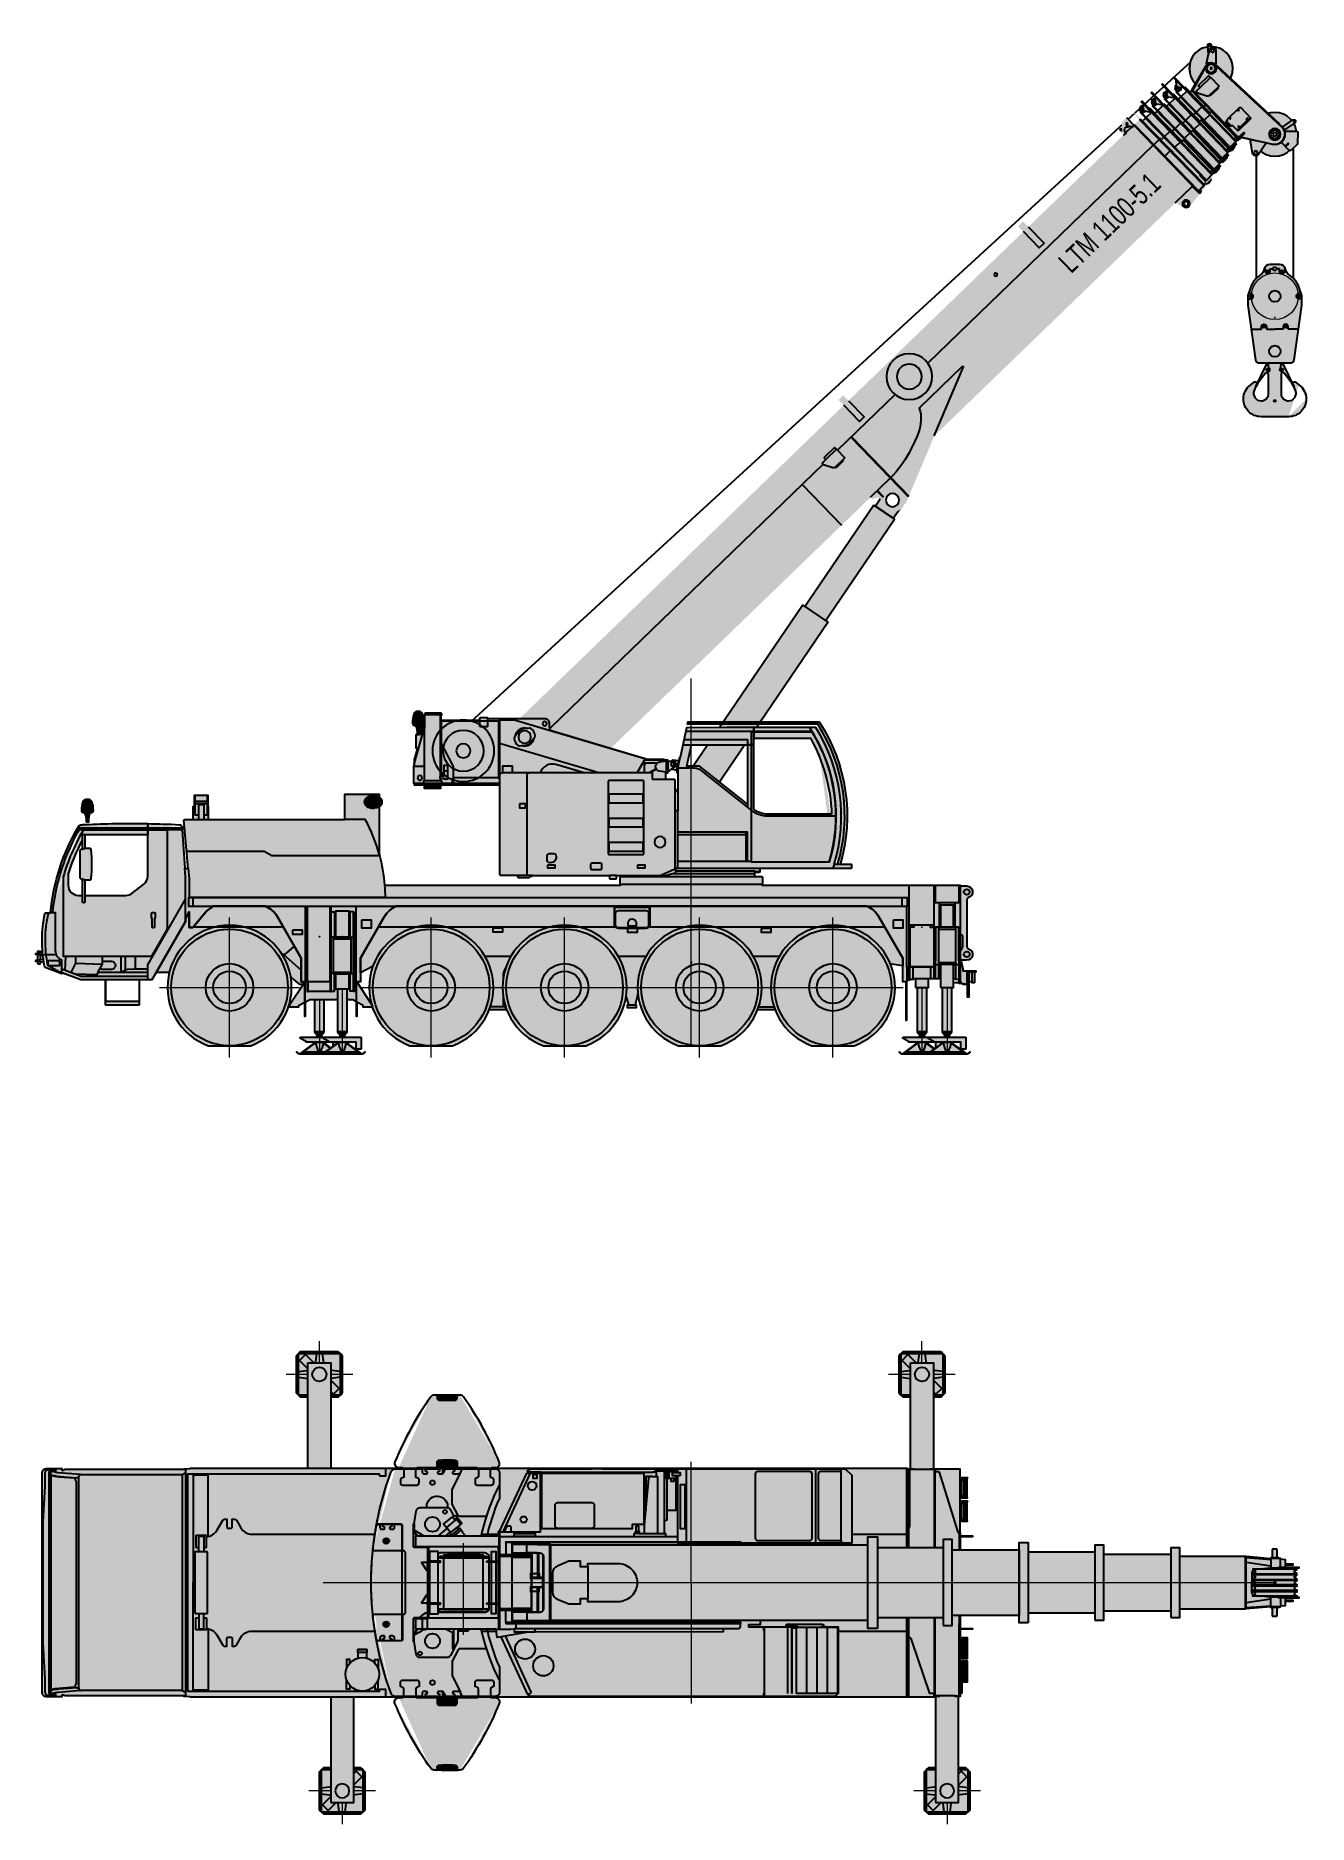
# Model space of a CAD drawing. Header units: millimetres. Extents: x -8379 to 6888, y 2213 to 23681.
import ezdxf
from ezdxf.enums import TextEntityAlignment as Align

# ---------------------------------------------------------------- set-up
doc = ezdxf.new("R2010")
doc.units = ezdxf.units.MM
doc.set_wipeout_variables(frame=1)
doc.layers.add('Техника. Кран LTM 1100-5.1', color=250, linetype='Continuous', true_color=0x333333)
doc.layers.add('Техника. Кран LTM 1100-5.1 Штрих', color=7, linetype='Continuous', true_color=0xffe38f)
doc.styles.add('arial', font='arial.ttf')

# ---------------------------------------------------------------- blocks, each defined once
blk = doc.blocks.new('BLOCK-20230507.070014')
at = {"color": 0, "linetype": 'ByBlock', "lineweight": -2, "transparency": 16777216}
blk.add_wipeout([(3222, 150), (3222, -150), (175, -150), (175, 150)], dxfattribs=at)
at = {"layer": 'Техника. Кран LTM 1100-5.1 Штрих', "transparency": 16777216}
h = blk.add_hatch(color=256, dxfattribs=at)
h.dxf.hatch_style = 1
h.set_gradient(color1=(173, 173, 173), rotation=90, tint=1, name='CYLINDER')
h.paths.add_polyline_path([(1698, 150), (3222, 150), (3222, -150), (1698, -150)])
at = {"color": 0, "linetype": 'ByBlock', "lineweight": -2, "transparency": 16777216}
blk.add_wipeout([(1, -130), (1, -130), (-55, -118), (-100, -83), (-126, -32), (-128, 25), (-105, 77), (-62, 114), (-7, 130), (0, 130), (175, 130), (175, -130)], dxfattribs=at)
at = {"layer": 'Техника. Кран LTM 1100-5.1 Штрих', "transparency": 16777216}
h = blk.add_hatch(color=256, dxfattribs=at)
h.dxf.hatch_style = 1
edge = h.paths.add_edge_path(flags=16)
edge.add_arc((0, 0), 62.3, 0, 360)
edge = h.paths.add_edge_path()
edge.add_line((175, -130), (1, -130))
edge.add_arc((0, 0), 130, 89.999, 270.2616, ccw=False)
edge.add_line((0, 130), (175, 130))
edge.add_line((175, 130), (175, -130))
h = blk.add_hatch(color=256, dxfattribs=at)
h.dxf.hatch_style = 1
h.set_gradient(color1=(173, 173, 173), rotation=90, tint=1, name='CYLINDER')
h.paths.add_polyline_path([(175, 150), (1698, 150), (1698, -150), (175, -150)])
at = {"color": 0, "linetype": 'ByBlock', "lineweight": -2, "transparency": 16777216, "flags": 128}
blk.add_lwpolyline([(175, -130), (1, -130, -1.002294), (0, 130), (175, 130)], format="xyb", close=True, dxfattribs=at)
blk.add_lwpolyline([(175, 150), (3222, 150), (3222, -150), (175, -150)], close=True, dxfattribs=at)
at = {"color": 0, "linetype": 'ByBlock', "lineweight": -2, "transparency": 16777216}
blk.add_circle((0, 0), 62.3, dxfattribs=at)
blk = doc.blocks.new('BLOCK-20230507.070009')
at = {"color": 0, "linetype": 'ByBlock', "lineweight": -2, "transparency": 16777216}
blk.add_wipeout([(-3312, 185), (-3315, 182), (-3315, -182), (-3312, -185), (0, -185), (0, -185), (67, -175), (127, -142), (170, -89), (192, -25), (188, 43), (160, 106), (112, 153), (49, 181), (0, 185)], dxfattribs=at)
at = {"layer": 'Техника. Кран LTM 1100-5.1 Штрих', "transparency": 16777216}
h = blk.add_hatch(color=256, dxfattribs=at)
h.dxf.hatch_style = 1
edge = h.paths.add_edge_path()
edge.add_line((0, 185), (-3312, 185))
edge.add_line((-3312, 185), (-3315, 182))
edge.add_line((-3315, 182), (-3315, -182))
edge.add_line((-3315, -182), (-3312, -185))
edge.add_line((-3312, -185), (0, -185))
edge.add_arc((8, 0), 185, 267.5351, 452.4649)
edge = h.paths.add_edge_path(flags=16)
edge.add_arc((0, 0), 96.9, 0, 360)
at = {"color": 0, "linetype": 'ByBlock', "lineweight": -2, "transparency": 16777216, "flags": 128}
blk.add_lwpolyline([(0, 185), (-3312, 185), (-3315, 182), (-3315, -182), (-3312, -185), (0, -185, 1.043974)], format="xyb", close=True, dxfattribs=at)
at = {"color": 0, "linetype": 'ByBlock', "lineweight": -2, "transparency": 16777216}
blk.add_circle((0, 0), 96.9, dxfattribs=at)
blk = doc.blocks.new('BLOCK-20230507.062934')
at = {"color": 0, "linetype": 'ByBlock', "lineweight": -2, "transparency": 16777216}
for points in [[(250, 1180), (213, 1253), (157, 1311), (85, 1348), (5, 1362), (-76, 1351), (-149, 1316), (-208, 1260), (-247, 1189), (-262, 1109), (-253, 1029), (-219, 955), (-164, 895), (-93, 855), (-14, 838), (67, 846), (141, 879), (202, 933), (244, 1002), (262, 1082), (263, 1100)], [(250, 80), (213, 153), (157, 211), (85, 248), (5, 262), (-76, 251), (-149, 216), (-208, 160), (-247, 89), (-262, 9), (-253, -71), (-219, -145), (-164, -205), (-93, -245), (-14, -262), (67, -254), (141, -221), (202, -167), (244, -98), (262, -18), (263, 0)]]:
    blk.add_wipeout(points, dxfattribs=at)
at = {"layer": 'Техника. Кран LTM 1100-5.1 Штрих', "true_color": 0xadadad, "transparency": 16777216}
h = blk.add_hatch(color=253, dxfattribs=at)
h.dxf.hatch_style = 1
edge = h.paths.add_edge_path()
edge.add_arc((0, 1100), 262, 0, 360)
h = blk.add_hatch(color=253, dxfattribs=at)
h.dxf.hatch_style = 1
edge = h.paths.add_edge_path()
edge.add_arc((0, 0), 263, 0, 360)
at = {"color": 0, "linetype": 'ByBlock', "lineweight": -2, "transparency": 16777216}
for centre, radius in [((0, 1100), 262), ((0, 0), 263)]:
    blk.add_circle(centre, radius, dxfattribs=at)
blk.add_wipeout([(10500, 1070), (10500, 378), (350, 378), (350, 1070)], dxfattribs=at)
blk.add_wipeout([(-175, 1277), (-191, 1266), (-199, 1248), (-198, 1229), (-189, 1212), (-189, 1212), (-80, 1100), (-70, 1100), (-70, 1100), (-70, 1096), (-69, 1092), (-69, 1087), (-68, 1083), (-72, 1071), (-125, 57), (-122, 52), (-125, 3), (-130, -3), (-276, -28), (-276, -28), (-289, -37), (-292, -52), (-284, -64), (-269, -68), (-123, -42), (-117, -44), (-112, -56), (-216, -159), (-216, -159), (-218, -163), (-219, -167), (-218, -170), (-216, -174), (-120, -270), (-120, -270), (-118, -271), (-117, -272), (-115, -272), (-113, -273), (-113, -273), (-10, -273), (-10, -273), (-2, -271), (4, -267), (8, -260), (10, -253), (10, -125), (10, -125), (38, -119), (63, -108), (86, -91), (104, -69), (104, -69), (151, 2), (168, -9), (309, -39), (309, -39), (332, -37), (350, -22), (357, 0), (350, 23), (268, 141), (251, 152), (317, 252), (342, 252), (342, 254), (364, 254), (364, 284), (342, 284), (342, 289), (350, 298), (350, 1075), (338, 1075), (51, 1158), (41, 1156), (41, 1156), (32, 1162), (22, 1167), (11, 1169), (0, 1170), (0, 1170), (0, 1180), (-95, 1244), (-164, 1327), (-164, 1327), (-178, 1334), (-192, 1329), (-199, 1315), (-195, 1301)], dxfattribs=at)
at = {"layer": 'Техника. Кран LTM 1100-5.1 Штрих', "transparency": 16777216}
h = blk.add_hatch(color=256, dxfattribs=at)
h.dxf.hatch_style = 1
edge = h.paths.add_edge_path()
edge.add_arc((-160, 1240), 40, 111.6742, 224.1082)
edge.add_line((-189, 1212), (-80, 1100))
edge.add_line((-80, 1100), (-70, 1100))
edge.add_arc((0, 1100), 70, 180, 193.8143)
edge.add_line((-68, 1083), (-72, 1071))
edge.add_line((-72, 1071), (-125, 57))
edge.add_line((-125, 57), (-122, 52))
edge.add_line((-122, 52), (-125, 3))
edge.add_line((-125, 3), (-130, -3))
edge.add_line((-130, -3), (-276, -28))
edge.add_arc((-273, -48), 20, 100, 280)
edge.add_line((-269, -68), (-123, -42))
edge.add_line((-123, -42), (-117, -44))
edge.add_line((-117, -44), (-112, -56))
edge.add_line((-112, -56), (-216, -159))
edge.add_arc((-209, -167), 10, 135, 225)
edge.add_line((-216, -174), (-120, -270))
edge.add_arc((-113, -263), 10, 225, 270)
edge.add_line((-113, -273), (-10, -273))
edge.add_arc((-10, -253), 20, 270, 360)
edge.add_line((10, -253), (10, -125))
edge.add_arc((0, 0), 125, 274.6148, 326.4068)
edge.add_line((104, -69), (151, 2))
edge.add_line((151, 2), (168, -9))
edge.add_line((168, -9), (309, -39))
edge.add_arc((317, 0), 40, 257.9445, 394.869)
edge.add_line((350, 23), (268, 141))
edge.add_line((268, 141), (251, 152))
edge.add_line((251, 152), (317, 252))
edge.add_line((317, 252), (342, 252))
edge.add_line((342, 252), (342, 254))
edge.add_line((342, 254), (364, 254))
edge.add_line((364, 254), (364, 284))
edge.add_line((364, 284), (342, 284))
edge.add_line((342, 284), (342, 289))
edge.add_line((342, 289), (350, 298))
edge.add_line((350, 298), (350, 1075))
edge.add_line((350, 1075), (338, 1075))
edge.add_line((338, 1075), (51, 1158))
edge.add_line((51, 1158), (41, 1156))
edge.add_arc((0, 1100), 70, 53.7993, 90)
edge.add_line((0, 1170), (0, 1180))
edge.add_line((0, 1180), (-95, 1244))
edge.add_line((-95, 1244), (-164, 1327))
edge.add_arc((-179, 1314), 20, 40, 220)
edge.add_line((-195, 1301), (-175, 1277))
edge = h.paths.add_edge_path(flags=16)
edge.add_arc((-179, 1314), 10, 0, 360)
edge = h.paths.add_edge_path(flags=16)
edge.add_arc((-160, 1240), 19, 0, 360)
edge = h.paths.add_edge_path(flags=16)
edge.add_arc((317, 0), 21.5, 0, 360)
edge = h.paths.add_edge_path(flags=16)
edge.add_arc((-273, -48), 10, 0, 360)
at = {"layer": 'Техника. Кран LTM 1100-5.1 Штрих', "true_color": 0xadadad, "transparency": 16777216}
h = blk.add_hatch(color=253, dxfattribs=at)
h.dxf.hatch_style = 1
h.paths.add_polyline_path([(350, 1070), (350, 828), (10500, 828), (10500, 1070)])
at = {"layer": 'Техника. Кран LTM 1100-5.1 Штрих', "transparency": 16777216}
h = blk.add_hatch(color=256, dxfattribs=at)
h.dxf.hatch_style = 1
h.set_gradient(color1=(132, 132, 132), color2=(173, 173, 173), rotation=90, tint=1)
h.paths.add_polyline_path([(10500, 378), (10500, 828), (350, 828), (350, 378)])
at = {"color": 0, "linetype": 'ByBlock', "lineweight": -2, "transparency": 16777216, "flags": 128}
for points in [[(-175, 1277, 0.534141), (-189, 1212), (-80, 1100), (-70, 1100, 0.060349), (-68, 1083), (-72, 1071), (-125, 57), (-122, 52), (-125, 3), (-130, -3), (-276, -28, 1), (-269, -68), (-123, -42), (-117, -44), (-112, -56), (-216, -159, 0.414214), (-216, -174), (-120, -270, 0.198912), (-113, -273), (-10, -273, 0.414214), (10, -253), (10, -125, 0.229912), (104, -69), (151, 2), (168, -9), (309, -39, 0.680394), (350, 23), (268, 141), (251, 152), (317, 252), (342, 252), (342, 254), (364, 254), (364, 284), (342, 284), (342, 289), (350, 298), (350, 1075), (338, 1075), (51, 1158), (41, 1156, 0.159282), (0, 1170), (0, 1180), (-95, 1244), (-164, 1327, 1), (-195, 1301)], [(-4, -186, -1), (-4, -199), (-36, -199, -1), (-36, -186)]]:
    blk.add_lwpolyline(points, format="xyb", close=True, dxfattribs=at)
for points in [[(-175, 1277, -0.248252), (-138, 1273), (-95, 1244)], [(0, 1170, 0.414214), (-70, 1100, 0.414214)], [(342, 1064), (342, 298), (100, -66, -0.753887), (-120, 3), (-64, 1071), (-72, 1071)], [(81, 1026), (82, 1026), (82, 1058), (256, 1058), (256, 1026), (319, 1026), (319, 1002), (264, 898, -0.27885), (238, 881), (232, 881), (232, 870), (107, 870), (107, 881), (79, 881), (79, 1023, -0.284915), (81, 1026)], [(-117, -44, -0.096075), (-125, 3)], [(10, -125, -0.307082), (-112, -56)]]:
    blk.add_lwpolyline(points, format="xyb", dxfattribs=at)
for points in [[(350, 1075), (342, 1064), (49, 1150), (51, 1158)], [(82, 1026), (256, 1026)], [(232, 881), (107, 881)], [(350, 828), (10500, 828)], [(82, 335), (282, 335), (292, 345), (292, 425), (301, 435), (312, 435), (322, 445), (322, 505), (312, 515), (292, 515), (282, 525), (82, 525), (72, 515), (72, 345), (82, 335)], [(342, 284), (342, 254)], [(368, 277), (368, 262)], [(151, 2), (251, 152)]]:
    blk.add_lwpolyline(points, dxfattribs=at)
for points in [[(350, 1070), (10500, 1070), (10500, 378), (350, 378)], [(306, 505), (312, 505), (312, 445), (306, 445)], [(272, 351), (92, 351), (92, 345), (272, 345)]]:
    blk.add_lwpolyline(points, close=True, dxfattribs=at)
at = {"color": 0, "linetype": 'ByBlock', "lineweight": -2, "transparency": 16777216}
for centre, radius in [((-179, 1314), 10), ((-160, 1240), 19), ((0, 1100), 65), ((0, 1100), 49.5), ((0, 1100), 10), ((112, 515), 8.65), ((252, 515), 8.65), ((112, 365), 8.65), ((252, 365), 8.65), ((0, 0), 70), ((0, 0), 49.5), ((0, 0), 22.1), ((317, 0), 21.5), ((-273, -48), 10)]:
    blk.add_circle(centre, radius, dxfattribs=at)
blk = doc.blocks.new('BLOCK-20230507.063436')
at = {"color": 0, "linetype": 'ByBlock', "lineweight": -2, "transparency": 16777216}
blk.add_wipeout([(-4905, 457), (-4934, 469), (-4962, 456), (-4972, 426), (-4959, 398), (-4929, 389), (-4901, 403), (-4893, 429)], dxfattribs=at)
at = {"layer": 'Техника. Кран LTM 1100-5.1 Штрих', "true_color": 0xadadad, "transparency": 16777216}
h = blk.add_hatch(color=253, dxfattribs=at)
h.dxf.hatch_style = 1
edge = h.paths.add_edge_path()
edge.add_arc((-4933, 429), 40, 0, 360)
at = {"color": 0, "linetype": 'ByBlock', "lineweight": -2, "transparency": 16777216}
blk.add_circle((-4933, 429), 40, dxfattribs=at)
blk.add_wipeout([(-4978, 559), (-4978, 509), (-4972, 509), (-4972, 509), (-4970, 508), (-4968, 508), (-4966, 507), (-4965, 505), (-4965, 505), (-4917, 441), (-4917, 441), (-4913, 430), (-4915, 420), (-4922, 412), (-4933, 409), (-4933, 409), (-4978, 409), (-4978, 329), (-4886, 329), (-4886, 406), (-4878, 406), (-4878, -426), (-4868, -426), (-4868, -523), (-4851, -523), (-4851, -553), (-4873, -553), (-4873, -553), (-4873, -555), (-4874, -557), (-4876, -558), (-4878, -558), (-4903, -558), (-4903, -558), (-4905, -558), (-4906, -557), (-4908, -556), (-4908, -553), (-4908, -553), (-4929, -553), (-4929, -523), (-4908, -523), (-4908, -516), (-5123, -516), (-5123, -504), (-5093, -501), (-5010, -501), (-5010, -481), (-5018, -481), (-5018, -51), (-4998, -51), (-4998, 375), (-4988, 375), (-4988, 559)], dxfattribs=at)
at = {"color": 0, "linetype": 'ByBlock', "lineweight": -2, "transparency": 16777216, "flags": 128}
for points in [[(-4988, 375), (-4988, -516)], [(-5010, -481), (-4988, -481)], [(-5010, -501), (-5010, -516)]]:
    blk.add_lwpolyline(points, dxfattribs=at)
at = {"color": 0, "linetype": 'ByBlock', "lineweight": -2, "transparency": 16777216}
blk.add_wipeout([(5123, 329), (5123, -426), (-4868, -426), (-4868, -426), (-4878, -426), (-4878, 329)], dxfattribs=at)
at = {"layer": 'Техника. Кран LTM 1100-5.1 Штрих', "transparency": 16777216}
h = blk.add_hatch(color=256, dxfattribs=at)
h.dxf.hatch_style = 1
edge = h.paths.add_edge_path()
edge.add_line((-4988, 559), (-4978, 559))
edge.add_line((-4978, 559), (-4978, 509))
edge.add_line((-4978, 509), (-4972, 509))
edge.add_arc((-4972, 501), 8.01, 36.919, 92.4029, ccw=False)
edge.add_line((-4965, 505), (-4917, 441))
edge.add_arc((-4933, 429), 20, -90, 36.8699, ccw=False)
edge.add_line((-4933, 409), (-4978, 409))
edge.add_line((-4978, 409), (-4978, 329))
edge.add_line((-4978, 329), (-4886, 329))
edge.add_line((-4886, 329), (-4886, 406))
edge.add_line((-4886, 406), (-4878, 406))
edge.add_line((-4878, 406), (-4878, -426))
edge.add_line((-4878, -426), (-4868, -426))
edge.add_line((-4868, -426), (-4868, -523))
edge.add_line((-4868, -523), (-4851, -523))
edge.add_line((-4851, -523), (-4851, -553))
edge.add_line((-4851, -553), (-4873, -553))
edge.add_arc((-4878, -553), 5, 270, 360, ccw=False)
edge.add_line((-4878, -558), (-4903, -558))
edge.add_arc((-4903, -554), 4.76, 176.4242, 279.0284, ccw=False)
edge.add_line((-4908, -553), (-4929, -553))
edge.add_line((-4929, -553), (-4929, -523))
edge.add_line((-4929, -523), (-4908, -523))
edge.add_line((-4908, -523), (-4908, -516))
edge.add_line((-4908, -516), (-5123, -516))
edge.add_line((-5123, -516), (-5123, -504))
edge.add_line((-5123, -504), (-5093, -501))
edge.add_line((-5093, -501), (-5010, -501))
edge.add_line((-5010, -501), (-5010, -481))
edge.add_line((-5010, -481), (-5018, -481))
edge.add_line((-5018, -481), (-5018, -51))
edge.add_line((-5018, -51), (-4998, -51))
edge.add_line((-4998, -51), (-4998, 375))
edge.add_line((-4998, 375), (-4988, 375))
edge.add_line((-4988, 375), (-4988, 559))
at = {"layer": 'Техника. Кран LTM 1100-5.1 Штрих', "true_color": 0xadadad, "transparency": 16777216}
h = blk.add_hatch(color=253, dxfattribs=at)
h.dxf.hatch_style = 1
h.paths.add_polyline_path([(5123, 329), (-4878, 329), (-4878, 68), (5123, 68)])
at = {"layer": 'Техника. Кран LTM 1100-5.1 Штрих', "transparency": 16777216}
h = blk.add_hatch(color=256, dxfattribs=at)
h.dxf.hatch_style = 1
h.set_gradient(color1=(132, 132, 132), color2=(173, 173, 173), rotation=90, tint=1)
h.paths.add_polyline_path([(5123, -426), (5123, 68), (-4878, 68), (-4878, -426), (-4868, -426)])
at = {"color": 0, "linetype": 'ByBlock', "lineweight": -2, "transparency": 16777216, "flags": 128}
blk.add_lwpolyline([(-4988, 559), (-4978, 559), (-4978, 509), (-4972, 509, -0.246938), (-4965, 505), (-4917, 441, -0.618034), (-4933, 409), (-4978, 409), (-4978, 329), (-4886, 329), (-4886, 406), (-4878, 406), (-4878, -426), (-4868, -426), (-4868, -523), (-4851, -523), (-4851, -553), (-4873, -553, -0.414214), (-4878, -558), (-4903, -558, -0.480216), (-4908, -553), (-4929, -553), (-4929, -523), (-4908, -523), (-4908, -516), (-5123, -516), (-5123, -504), (-5093, -501), (-5010, -501), (-5010, -481), (-5018, -481), (-5018, -51), (-4998, -51), (-4998, 375), (-4988, 375), (-4988, 559)], format="xyb", dxfattribs=at)
for points in [[(-4978, 409), (-4978, 509)], [(-4978, 329), (-4978, -516)], [(-4886, 329), (-4886, -516), (-4908, -516)], [(-4978, 68), (-4886, 68)], [(-4878, 68), (5123, 68)], [(-4978, -67), (-4886, -67)], [(-4878, -426), (-4878, -516), (-4886, -516)], [(-4873, -553), (-4873, -426)], [(-4908, -553), (-4908, -523)], [(-4850, -529), (-4850, -544)]]:
    blk.add_lwpolyline(points, dxfattribs=at)
at = {"color": 0, "linetype": 'ByBlock', "lineweight": -2, "transparency": 16777216}
blk.add_lwpolyline([(-4878, 329), (5123, 329), (5123, -426), (-4868, -426), (-4868, -426), (-4878, -426)], close=True, dxfattribs=at)
for centre, radius in [((-4933, 429), 11), ((-4890, -538), 15)]:
    blk.add_circle(centre, radius, dxfattribs=at)
blk = doc.blocks.new('BLOCK-20230507.063832')
at = {"color": 0, "linetype": 'ByBlock', "lineweight": -2, "transparency": 16777216}
blk.add_wipeout([(-4825, 490), (-4854, 501), (-4882, 488), (-4892, 459), (-4879, 431), (-4849, 421), (-4821, 436), (-4813, 461)], dxfattribs=at)
at = {"layer": 'Техника. Кран LTM 1100-5.1 Штрих', "true_color": 0xadadad, "transparency": 16777216}
h = blk.add_hatch(color=253, dxfattribs=at)
h.dxf.hatch_style = 1
edge = h.paths.add_edge_path()
edge.add_arc((-4853, 461), 40, 0, 360)
at = {"color": 0, "linetype": 'ByBlock', "lineweight": -2, "transparency": 16777216}
blk.add_circle((-4853, 461), 40, dxfattribs=at)
blk.add_wipeout([(-4898, 591), (-4898, 481), (-4853, 481), (-4853, 481), (-4842, 478), (-4835, 470), (-4833, 459), (-4837, 449), (-4837, 449), (-4885, 384), (-4885, 384), (-4886, 383), (-4888, 382), (-4890, 381), (-4892, 381), (-4898, 381), (-4898, 361), (-4806, 361), (-4806, 443), (-4798, 443), (-4798, -459), (-4788, -459), (-4788, -556), (-4771, -556), (-4771, -586), (-4793, -586), (-4798, -591), (-4823, -591), (-4828, -586), (-4849, -586), (-4849, -556), (-4828, -556), (-4828, -549), (-5043, -549), (-5043, -537), (-5013, -534), (-4930, -534), (-4930, -514), (-4938, -514), (-4938, -44), (-4918, -44), (-4918, 407), (-4908, 407), (-4908, 591)], dxfattribs=at)
at = {"color": 0, "linetype": 'ByBlock', "lineweight": -2, "transparency": 16777216, "flags": 128}
for points in [[(-4908, -549), (-4908, 407)], [(-4930, -514), (-4908, -514)], [(-4930, -534), (-4930, -549)]]:
    blk.add_lwpolyline(points, dxfattribs=at)
at = {"color": 0, "linetype": 'ByBlock', "lineweight": -2, "transparency": 16777216}
blk.add_wipeout([(5043, 361), (5043, -459), (-4788, -459), (-4788, -459), (-4798, -459), (-4798, 361)], dxfattribs=at)
at = {"layer": 'Техника. Кран LTM 1100-5.1 Штрих', "transparency": 16777216}
h = blk.add_hatch(color=256, dxfattribs=at)
h.dxf.hatch_style = 1
edge = h.paths.add_edge_path()
edge.add_line((-4908, 591), (-4898, 591))
edge.add_line((-4898, 591), (-4898, 481))
edge.add_line((-4898, 481), (-4853, 481))
edge.add_arc((-4853, 461), 20, -36.8699, 90, ccw=False)
edge.add_line((-4837, 449), (-4885, 384))
edge.add_arc((-4892, 389), 8, 270, 323.1301, ccw=False)
edge.add_line((-4892, 381), (-4898, 381))
edge.add_line((-4898, 381), (-4898, 361))
edge.add_line((-4898, 361), (-4806, 361))
edge.add_line((-4806, 361), (-4806, 443))
edge.add_line((-4806, 443), (-4798, 443))
edge.add_line((-4798, 443), (-4798, -459))
edge.add_line((-4798, -459), (-4788, -459))
edge.add_line((-4788, -459), (-4788, -556))
edge.add_line((-4788, -556), (-4771, -556))
edge.add_line((-4771, -556), (-4771, -586))
edge.add_line((-4771, -586), (-4793, -586))
edge.add_line((-4793, -586), (-4798, -591))
edge.add_line((-4798, -591), (-4823, -591))
edge.add_line((-4823, -591), (-4828, -586))
edge.add_line((-4828, -586), (-4849, -586))
edge.add_line((-4849, -586), (-4849, -556))
edge.add_line((-4849, -556), (-4828, -556))
edge.add_line((-4828, -556), (-4828, -549))
edge.add_line((-4828, -549), (-5043, -549))
edge.add_line((-5043, -549), (-5043, -537))
edge.add_line((-5043, -537), (-5013, -534))
edge.add_line((-5013, -534), (-4930, -534))
edge.add_line((-4930, -534), (-4930, -514))
edge.add_line((-4930, -514), (-4938, -514))
edge.add_line((-4938, -514), (-4938, -44))
edge.add_line((-4938, -44), (-4918, -44))
edge.add_line((-4918, -44), (-4918, 407))
edge.add_line((-4918, 407), (-4908, 407))
edge.add_line((-4908, 407), (-4908, 591))
at = {"layer": 'Техника. Кран LTM 1100-5.1 Штрих', "true_color": 0xadadad, "transparency": 16777216}
h = blk.add_hatch(color=253, dxfattribs=at)
h.dxf.hatch_style = 1
h.paths.add_polyline_path([(5043, 361), (-4798, 361), (-4798, 81), (5043, 81)])
at = {"layer": 'Техника. Кран LTM 1100-5.1 Штрих', "transparency": 16777216}
h = blk.add_hatch(color=256, dxfattribs=at)
h.dxf.hatch_style = 1
h.set_gradient(color1=(132, 132, 132), color2=(173, 173, 173), rotation=90, tint=1)
h.paths.add_polyline_path([(-4798, 81), (-4798, -459), (-4788, -459), (5043, -459), (5043, 81)])
at = {"color": 0, "linetype": 'ByBlock', "lineweight": -2, "transparency": 16777216, "flags": 128}
blk.add_lwpolyline([(-4908, 591), (-4898, 591), (-4898, 481), (-4853, 481, -0.618034), (-4837, 449), (-4885, 384, -0.236068), (-4892, 381), (-4898, 381), (-4898, 361), (-4806, 361), (-4806, 443), (-4798, 443), (-4798, -459), (-4788, -459), (-4788, -556), (-4771, -556), (-4771, -586), (-4793, -586), (-4798, -591), (-4823, -591), (-4828, -586), (-4849, -586), (-4849, -556), (-4828, -556), (-4828, -549), (-5043, -549), (-5043, -537), (-5013, -534), (-4930, -534), (-4930, -514), (-4938, -514), (-4938, -44), (-4918, -44), (-4918, 407), (-4908, 407), (-4908, 591)], format="xyb", dxfattribs=at)
for points in [[(-4898, 481), (-4898, 381)], [(-4898, 361), (-4898, -549)], [(-4806, 361), (-4806, -549), (-4828, -549)], [(-4898, 81), (-4806, 81)], [(-4798, 81), (5043, 81)], [(-4898, -66), (-4806, -66)], [(-4828, -586), (-4828, -556)], [(-4798, -459), (-4798, -549), (-4806, -549)], [(-4793, -586), (-4793, -459)], [(-4788, -556), (-4793, -556)]]:
    blk.add_lwpolyline(points, dxfattribs=at)
blk.add_lwpolyline([(-4798, 361), (5043, 361), (5043, -459), (-4788, -459), (-4788, -459), (-4798, -459)], close=True, dxfattribs=at)
at = {"color": 0, "linetype": 'ByBlock', "lineweight": -2, "transparency": 16777216}
for centre, radius in [((-4853, 461), 11), ((-4810, -571), 15)]:
    blk.add_circle(centre, radius, dxfattribs=at)
blk = doc.blocks.new('BLOCK-20230507.06441')
at = {"color": 0, "linetype": 'ByBlock', "lineweight": -2, "transparency": 16777216}
blk.add_wipeout([(-4745, 533), (-4774, 544), (-4802, 531), (-4812, 502), (-4799, 474), (-4769, 464), (-4741, 479), (-4733, 504)], dxfattribs=at)
at = {"layer": 'Техника. Кран LTM 1100-5.1 Штрих', "true_color": 0xadadad, "transparency": 16777216}
h = blk.add_hatch(color=253, dxfattribs=at)
h.dxf.hatch_style = 1
edge = h.paths.add_edge_path()
edge.add_arc((-4773, 504), 40, 0, 360)
at = {"color": 0, "linetype": 'ByBlock', "lineweight": -2, "transparency": 16777216}
blk.add_circle((-4773, 504), 40, dxfattribs=at)
blk.add_wipeout([(4963, 404), (4963, -483), (-4708, -483), (-4708, -483), (-4718, -483), (-4718, 404)], dxfattribs=at)
blk.add_wipeout([(-4818, 614), (-4818, 524), (-4773, 524), (-4773, 524), (-4762, 521), (-4755, 513), (-4753, 502), (-4757, 492), (-4805, 427), (-4805, 427), (-4807, 426), (-4808, 425), (-4810, 424), (-4812, 424), (-4812, 424), (-4818, 424), (-4818, 404), (-4726, 404), (-4726, 488), (-4718, 488), (-4718, -483), (-4708, -483), (-4708, -579), (-4691, -579), (-4691, -609), (-4713, -609), (-4713, -609), (-4713, -611), (-4714, -613), (-4716, -614), (-4718, -614), (-4743, -614), (-4743, -614), (-4744, -614), (-4746, -613), (-4747, -611), (-4748, -609), (-4748, -609), (-4769, -609), (-4769, -579), (-4748, -579), (-4748, -572), (-4963, -572), (-4963, -560), (-4933, -557), (-4850, -557), (-4850, -538), (-4858, -538), (-4858, -59), (-4838, -59), (-4838, 404), (-4828, 404), (-4828, 614)], dxfattribs=at)
at = {"layer": 'Техника. Кран LTM 1100-5.1 Штрих', "transparency": 16777216}
h = blk.add_hatch(color=256, dxfattribs=at)
h.dxf.hatch_style = 1
edge = h.paths.add_edge_path()
edge.add_line((-4828, 614), (-4818, 614))
edge.add_line((-4818, 614), (-4818, 524))
edge.add_line((-4818, 524), (-4773, 524))
edge.add_arc((-4773, 504), 20, -36.8699, 90, ccw=False)
edge.add_line((-4757, 492), (-4805, 427))
edge.add_arc((-4811, 432), 7.98, 269.9266, 319.2724, ccw=False)
edge.add_line((-4812, 424), (-4818, 424))
edge.add_line((-4818, 424), (-4818, 404))
edge.add_line((-4818, 404), (-4726, 404))
edge.add_line((-4726, 404), (-4726, 488))
edge.add_line((-4726, 488), (-4718, 488))
edge.add_line((-4718, 488), (-4718, -483))
edge.add_line((-4718, -483), (-4708, -483))
edge.add_line((-4708, -483), (-4708, -579))
edge.add_line((-4708, -579), (-4691, -579))
edge.add_line((-4691, -579), (-4691, -609))
edge.add_line((-4691, -609), (-4713, -609))
edge.add_arc((-4718, -609), 5, -90, 0, ccw=False)
edge.add_line((-4718, -614), (-4743, -614))
edge.add_arc((-4742, -608), 5.62, 186.2827, 269.17, ccw=False)
edge.add_line((-4748, -609), (-4769, -609))
edge.add_line((-4769, -609), (-4769, -579))
edge.add_line((-4769, -579), (-4748, -579))
edge.add_line((-4748, -579), (-4748, -572))
edge.add_line((-4748, -572), (-4963, -572))
edge.add_line((-4963, -572), (-4963, -560))
edge.add_line((-4963, -560), (-4933, -557))
edge.add_line((-4933, -557), (-4850, -557))
edge.add_line((-4850, -557), (-4850, -538))
edge.add_line((-4850, -538), (-4858, -538))
edge.add_line((-4858, -538), (-4858, -59))
edge.add_line((-4858, -59), (-4838, -59))
edge.add_line((-4838, -59), (-4838, 404))
edge.add_line((-4838, 404), (-4828, 404))
edge.add_line((-4828, 404), (-4828, 614))
at = {"layer": 'Техника. Кран LTM 1100-5.1 Штрих', "true_color": 0xadadad, "transparency": 16777216}
h = blk.add_hatch(color=253, dxfattribs=at)
h.dxf.hatch_style = 1
h.paths.add_polyline_path([(-4718, 404), (-4718, 105), (4963, 105), (4963, 404)])
at = {"layer": 'Техника. Кран LTM 1100-5.1 Штрих', "transparency": 16777216}
h = blk.add_hatch(color=256, dxfattribs=at)
h.dxf.hatch_style = 1
h.set_gradient(color1=(132, 132, 132), color2=(173, 173, 173), rotation=90, tint=1)
h.paths.add_polyline_path([(4963, -483), (4963, 105), (-4718, 105), (-4718, -483), (-4708, -483)])
at = {"color": 0, "linetype": 'ByBlock', "lineweight": -2, "transparency": 16777216, "flags": 128}
blk.add_lwpolyline([(-4828, 614), (-4818, 614), (-4818, 524), (-4773, 524, -0.618034), (-4757, 492), (-4805, 427, -0.218702), (-4812, 424), (-4818, 424), (-4818, 404), (-4726, 404), (-4726, 488), (-4718, 488), (-4718, -483), (-4708, -483), (-4708, -579), (-4691, -579), (-4691, -609), (-4713, -609, -0.414214), (-4718, -614), (-4743, -614, -0.378304), (-4748, -609), (-4769, -609), (-4769, -579), (-4748, -579), (-4748, -572), (-4963, -572), (-4963, -560), (-4933, -557), (-4850, -557), (-4850, -538), (-4858, -538), (-4858, -59), (-4838, -59), (-4838, 404), (-4828, 404), (-4828, 614)], format="xyb", dxfattribs=at)
for points in [[(-4818, 424), (-4818, 524)], [(-4828, 404), (-4828, -572)], [(-4818, 404), (-4818, -572)], [(-4726, 404), (-4726, -572), (-4748, -572)], [(-4818, 105), (-4726, 105)], [(-4718, 105), (4963, 105)], [(-4818, -58), (-4726, -58)], [(-4850, -557), (-4850, -572)], [(-4748, -579), (-4748, -609)], [(-4726, -572), (-4713, -572)], [(-4718, -483), (-4718, -572)], [(-4713, -609), (-4713, -483)], [(-4708, -579), (-4713, -579)]]:
    blk.add_lwpolyline(points, dxfattribs=at)
blk.add_lwpolyline([(-4718, 404), (4963, 404), (4963, -483), (-4708, -483), (-4708, -483), (-4718, -483)], close=True, dxfattribs=at)
at = {"color": 0, "linetype": 'ByBlock', "lineweight": -2, "transparency": 16777216}
for centre, radius in [((-4773, 504), 11), ((-4730, -594), 15)]:
    blk.add_circle(centre, radius, dxfattribs=at)
blk = doc.blocks.new('BLOCK-20230507.064707')
at = {"color": 0, "linetype": 'ByBlock', "lineweight": -2, "transparency": 16777216}
blk.add_wipeout([(-4663, 583), (-4692, 595), (-4720, 582), (-4730, 552), (-4717, 524), (-4687, 515), (-4659, 530), (-4651, 555)], dxfattribs=at)
at = {"layer": 'Техника. Кран LTM 1100-5.1 Штрих', "true_color": 0xadadad, "transparency": 16777216}
h = blk.add_hatch(color=253, dxfattribs=at)
h.dxf.hatch_style = 1
edge = h.paths.add_edge_path()
edge.add_arc((-4691, 555), 40, 0, 360)
at = {"color": 0, "linetype": 'ByBlock', "lineweight": -2, "transparency": 16777216}
blk.add_circle((-4691, 555), 40, dxfattribs=at)
blk.add_wipeout([(-4638, 545), (-4638, -498), (-4628, -498), (-4628, -595), (-4611, -595), (-4611, -625), (-4633, -625), (-4633, -625), (-4633, -627), (-4634, -628), (-4636, -629), (-4638, -630), (-4663, -630), (-4663, -630), (-4665, -630), (-4666, -629), (-4668, -627), (-4668, -625), (-4668, -625), (-4689, -625), (-4689, -595), (-4668, -595), (-4668, -588), (-4883, -588), (-4883, -575), (-4853, -573), (-4770, -573), (-4770, -550), (-4778, -550), (-4778, -52), (-4758, -52), (-4758, 500), (-4748, 500), (-4748, 630), (-4736, 630), (-4736, 575), (-4691, 575), (-4691, 575), (-4680, 572), (-4673, 564), (-4671, 553), (-4675, 543), (-4723, 478), (-4730, 475), (-4736, 475), (-4736, 455), (-4646, 455), (-4646, 545)], dxfattribs=at)
at = {"color": 0, "linetype": 'ByBlock', "lineweight": -2, "transparency": 16777216, "flags": 128}
for points in [[(-4748, 500), (-4748, -588)], [(-4770, -550), (-4748, -550)], [(-4770, -573), (-4770, -588)]]:
    blk.add_lwpolyline(points, dxfattribs=at)
at = {"color": 0, "linetype": 'ByBlock', "lineweight": -2, "transparency": 16777216}
blk.add_wipeout([(4883, 455), (4883, -498), (-4628, -498), (-4633, -498), (-4638, -498), (-4638, 455)], dxfattribs=at)
at = {"layer": 'Техника. Кран LTM 1100-5.1 Штрих', "transparency": 16777216}
h = blk.add_hatch(color=256, dxfattribs=at)
h.dxf.hatch_style = 1
edge = h.paths.add_edge_path()
edge.add_line((-4646, 545), (-4638, 545))
edge.add_line((-4638, 545), (-4638, -498))
edge.add_line((-4638, -498), (-4628, -498))
edge.add_line((-4628, -498), (-4628, -595))
edge.add_line((-4628, -595), (-4611, -595))
edge.add_line((-4611, -595), (-4611, -625))
edge.add_line((-4611, -625), (-4633, -625))
edge.add_arc((-4638, -625), 5, -90, 0, ccw=False)
edge.add_line((-4638, -630), (-4663, -630))
edge.add_arc((-4663, -625), 4.76, 176.4242, 279.0284, ccw=False)
edge.add_line((-4668, -625), (-4689, -625))
edge.add_line((-4689, -625), (-4689, -595))
edge.add_line((-4689, -595), (-4668, -595))
edge.add_line((-4668, -595), (-4668, -588))
edge.add_line((-4668, -588), (-4883, -588))
edge.add_line((-4883, -588), (-4883, -575))
edge.add_line((-4883, -575), (-4853, -573))
edge.add_line((-4853, -573), (-4770, -573))
edge.add_line((-4770, -573), (-4770, -550))
edge.add_line((-4770, -550), (-4778, -550))
edge.add_line((-4778, -550), (-4778, -52))
edge.add_line((-4778, -52), (-4758, -52))
edge.add_line((-4758, -52), (-4758, 500))
edge.add_line((-4758, 500), (-4748, 500))
edge.add_line((-4748, 500), (-4748, 630))
edge.add_line((-4748, 630), (-4736, 630))
edge.add_line((-4736, 630), (-4736, 575))
edge.add_line((-4736, 575), (-4691, 575))
edge.add_arc((-4691, 555), 20, -36.8699, 90, ccw=False)
edge.add_line((-4675, 543), (-4723, 478))
edge.add_line((-4723, 478), (-4730, 475))
edge.add_line((-4730, 475), (-4736, 475))
edge.add_line((-4736, 475), (-4736, 455))
edge.add_line((-4736, 455), (-4646, 455))
edge.add_line((-4646, 455), (-4646, 545))
at = {"layer": 'Техника. Кран LTM 1100-5.1 Штрих', "true_color": 0xadadad, "transparency": 16777216}
h = blk.add_hatch(color=253, dxfattribs=at)
h.dxf.hatch_style = 1
h.paths.add_polyline_path([(-4638, 455), (-4638, 137), (4883, 137), (4883, 455)])
at = {"layer": 'Техника. Кран LTM 1100-5.1 Штрих', "transparency": 16777216}
h = blk.add_hatch(color=256, dxfattribs=at)
h.dxf.hatch_style = 1
h.set_gradient(color1=(132, 132, 132), color2=(173, 173, 173), rotation=90, tint=1)
h.paths.add_polyline_path([(4883, 137), (-4638, 137), (-4638, -498), (-4633, -498), (-4628, -498), (4883, -498)])
at = {"color": 0, "linetype": 'ByBlock', "lineweight": -2, "transparency": 16777216, "flags": 128}
blk.add_lwpolyline([(-4646, 545), (-4638, 545), (-4638, -498), (-4628, -498), (-4628, -595), (-4611, -595), (-4611, -625), (-4633, -625, -0.414214), (-4638, -630), (-4663, -630, -0.480216), (-4668, -625), (-4689, -625), (-4689, -595), (-4668, -595), (-4668, -588), (-4883, -588), (-4883, -575), (-4853, -573), (-4770, -573), (-4770, -550), (-4778, -550), (-4778, -52), (-4758, -52), (-4758, 500), (-4748, 500), (-4748, 630), (-4736, 630), (-4736, 575), (-4691, 575, -0.618034), (-4675, 543), (-4723, 478), (-4730, 475), (-4736, 475), (-4736, 455), (-4646, 455), (-4646, 545)], format="xyb", dxfattribs=at)
for points in [[(-4736, 575), (-4736, 475)], [(-4736, 455), (-4736, -588)], [(-4646, 455), (-4646, -588)], [(-4736, 137), (-4646, 137)], [(-4638, 137), (4883, 137)], [(-4736, -40), (-4646, -40)], [(-4668, -588), (-4646, -588)], [(-4668, -595), (-4668, -625)], [(-4646, -588), (-4633, -588)], [(-4633, -498), (-4633, -625)]]:
    blk.add_lwpolyline(points, dxfattribs=at)
blk.add_lwpolyline([(-4638, 455), (4883, 455), (4883, -498), (-4628, -498), (-4633, -498), (-4638, -498)], close=True, dxfattribs=at)
at = {"color": 0, "linetype": 'ByBlock', "lineweight": -2, "transparency": 16777216}
for centre, radius in [((-4691, 555), 11), ((-4650, -610), 14.9)]:
    blk.add_circle(centre, radius, dxfattribs=at)
blk = doc.blocks.new('BLOCK-20230507.065114')
at = {"color": 0, "linetype": 'ByBlock', "lineweight": -2, "transparency": 16777216}
blk.add_wipeout([(-10360, 328), (-10310, 328), (-10310, 328), (-10294, 326), (-10280, 320), (-10268, 311), (-10258, 298), (-10258, 298), (-10258, 298), (-10255, 294), (-10251, 291), (-10246, 289), (-10241, 288), (-10241, 288), (-10210, 288), (-10210, 288), (-10202, 287), (-10196, 283), (-10192, 276), (-10190, 268), (-10190, 238), (-10190, 201), (-8600, 201), (-8600, 292), (-8520, 292), (-8520, 201), (-5600, 201), (-5600, 292), (-5520, 292), (-5520, 201), (0, 201), (0, 201), (70, 189), (132, 153), (176, 97), (199, 30), (201, 0), (201, -136), (201, -442), (1, -816), (-4985, -816), (-4985, -838), (-4985, -838), (-4985, -840), (-4986, -843), (-4988, -845), (-4990, -846), (-4990, -846), (-5044, -878), (-5044, -878), (-5054, -887), (-5059, -900), (-5058, -913), (-5051, -925), (-5051, -925), (-5051, -925), (-5019, -977), (-5012, -1037), (-5029, -1095), (-5068, -1142), (-5123, -1168), (-5183, -1170), (-5223, -1158), (-5227, -1167), (-6047, -818), (-10075, -818), (-10075, -835), (-10102, -931), (-10102, -931), (-10111, -948), (-10125, -961), (-10143, -969), (-10162, -970), (-10162, -970), (-10355, -944), (-10355, -944), (-10355, -947), (-10356, -949), (-10358, -950), (-10360, -950), (-10360, -950), (-10385, -950), (-10385, -950), (-10387, -950), (-10389, -949), (-10390, -947), (-10390, -945), (-10390, -940), (-10475, -928), (-10475, -908), (-10605, -908), (-10605, -896), (-10575, -893), (-10492, -893), (-10492, -882), (-10500, -882), (-10500, -351), (-10480, -351), (-10480, 201), (-10470, 201), (-10470, 297), (-10458, 297), (-10458, 201), (-10368, 201), (-10368, 337), (-10360, 337)], dxfattribs=at)
at = {"layer": 'Техника. Кран LTM 1100-5.1 Штрих', "transparency": 16777216}
h = blk.add_hatch(color=256, dxfattribs=at)
h.dxf.hatch_style = 1
edge = h.paths.add_edge_path()
edge.add_line((-10360, 337), (-10360, 328))
edge.add_line((-10360, 328), (-10310, 328))
edge.add_arc((-10310, 268), 60, 30, 90, ccw=False)
edge.add_arc((-10241, 308), 20, 210, 270)
edge.add_line((-10241, 288), (-10210, 288))
edge.add_arc((-10210, 268), 20, 0, 90, ccw=False)
edge.add_line((-10190, 268), (-10190, 238))
edge.add_line((-10190, 238), (-10190, 201))
edge.add_line((-10190, 201), (-8600, 201))
edge.add_line((-8600, 201), (-8600, 292))
edge.add_line((-8600, 292), (-8520, 292))
edge.add_line((-8520, 292), (-8520, 201))
edge.add_line((-8520, 201), (-5600, 201))
edge.add_line((-5600, 201), (-5600, 292))
edge.add_line((-5600, 292), (-5520, 292))
edge.add_line((-5520, 292), (-5520, 201))
edge.add_line((-5520, 201), (0, 201))
edge.add_arc((0, 0), 202, 0.0001, 89.8626, ccw=False)
edge.add_line((201, 0), (201, -442))
edge.add_line((201, -442), (1, -816))
edge.add_line((1, -816), (-4985, -816))
edge.add_line((-4985, -816), (-4985, -838))
edge.add_arc((-4995, -838), 10, -60, 0, ccw=False)
edge.add_line((-4990, -846), (-5044, -878))
edge.add_arc((-5029, -904), 30, 120, 224.7856)
edge.add_arc((-5158, -1025), 147, -115.96, 42.9195, ccw=False)
edge.add_line((-5223, -1158), (-5227, -1167))
edge.add_line((-5227, -1167), (-6047, -818))
edge.add_line((-6047, -818), (-10075, -818))
edge.add_line((-10075, -818), (-10075, -835))
edge.add_line((-10075, -835), (-10102, -931))
edge.add_arc((-10155, -916), 55, 262.4377, 344.0869, ccw=False)
edge.add_line((-10162, -970), (-10355, -944))
edge.add_arc((-10360, -945), 5.14, -89.3395, 10.3807, ccw=False)
edge.add_line((-10360, -950), (-10385, -950))
edge.add_arc((-10385, -946), 5, 180, 270, ccw=False)
edge.add_line((-10390, -945), (-10390, -940))
edge.add_line((-10390, -940), (-10475, -928))
edge.add_line((-10475, -928), (-10475, -908))
edge.add_line((-10475, -908), (-10605, -908))
edge.add_line((-10605, -908), (-10605, -896))
edge.add_line((-10605, -896), (-10575, -893))
edge.add_line((-10575, -893), (-10492, -893))
edge.add_line((-10492, -893), (-10492, -882))
edge.add_line((-10492, -882), (-10500, -882))
edge.add_line((-10500, -882), (-10500, -351))
edge.add_line((-10500, -351), (-10480, -351))
edge.add_line((-10480, -351), (-10480, 201))
edge.add_line((-10480, 201), (-10470, 201))
edge.add_line((-10470, 201), (-10470, 297))
edge.add_line((-10470, 297), (-10458, 297))
edge.add_line((-10458, 297), (-10458, 201))
edge.add_line((-10458, 201), (-10368, 201))
edge.add_line((-10368, 201), (-10368, 337))
edge.add_line((-10368, 337), (-10360, 337))
edge = h.paths.add_edge_path(flags=16)
edge.add_arc((-10210, 268), 9.5, 0, 360)
edge = h.paths.add_edge_path(flags=16)
edge.add_arc((-10155, -915), 25.5, 0, 360)
edge = h.paths.add_edge_path(flags=16)
edge.add_arc((-5150, -1024), 80, 0, 360)
edge = h.paths.add_edge_path(flags=16)
edge.add_arc((0, 0), 114, 0, 360)
at = {"color": 0, "linetype": 'ByBlock', "lineweight": -2, "transparency": 16777216, "flags": 128}
for points in [[(-10360, 328), (-10360, -906), (-10458, -906), (-10458, 201)], [(-10470, 201), (-10470, -900), (-10458, -900)], [(-10368, 201), (-10368, -906)], [(-10325, 201), (-10225, 201)], [(-8600, 201), (-8600, -71), (-8520, -71), (-8520, 201)], [(-5600, 201), (-5600, -71), (-5520, -71), (-5520, 201)], [(201, 0), (201, -442), (1, -816)], [(-10480, -136), (-10368, -136)], [(-10360, -136), (-6597, -136)], [(-6053, -136), (-5093, -136)], [(-5315, -1129), (-5315, -146), (-5325, -146), (-5325, -1125)], [(-5090, -117), (-4916, -117)], [(-4853, -136), (201, -136)], [(-4500, -136), (-4500, -816)], [(-10480, -351), (-10470, -351)], [(-10458, -325), (-10368, -325)], [(-4940, -262), (-5065, -262)], [(-10355, -944), (-10355, -830), (-10340, -815), (-10075, -815), (-10075, -818)], [(-5315, -815), (-4985, -815), (-4985, -816)], [(-5092, -815), (-5092, -914), (-5100, -914), (-5100, -815)], [(-10492, -893), (-10492, -908)], [(-10475, -908), (-10390, -908)], [(-10390, -906), (-10390, -940)]]:
    blk.add_lwpolyline(points, dxfattribs=at)
for points in [[(-10190, 201), (-10190, 194), (-10225, 194), (-10225, 199, 1), (-10325, 199), (-10325, 194), (-10350, 194), (-10360, 204)], [(-5065, -274), (-5065, -262), (-5093, -262), (-5093, -121, -0.284915), (-5091, -117), (-5090, -117), (-5090, -85), (-4916, -85), (-4916, -117), (-4853, -117), (-4853, -142), (-4908, -246, -0.27885), (-4934, -262), (-4940, -262), (-4940, -274), (-5065, -274)], [(-6047, -818), (-6875, -467), (-6865, -453), (-6147, -453, 0.105244), (-6060, -573, 0.059296), (-5938, -658, 0.030285), (-5688, -753, 0.071005), (-5325, -815, 0.071005)]]:
    blk.add_lwpolyline(points, format="xyb", dxfattribs=at)
at = {"color": 0, "linetype": 'ByBlock', "lineweight": -2, "transparency": 16777216}
for centre, radius in [((-10310, 268), 11), ((-10210, 268), 9.5), ((-7922, 62), 20), ((-6325, -98), 275), ((-6325, -98), 150), ((0, 0), 114), ((-10372, -930), 11), ((-10155, -915), 45), ((-10155, -915), 25.5), ((-5150, -1024), 80)]:
    blk.add_circle(centre, radius, dxfattribs=at)
blk.add_arc((-10310, 268), 40, 262.1525, 331.64, dxfattribs=at)
blk = doc.blocks.new('BLOCK-20230506.18575500')
at = {"color": 0, "linetype": 'ByBlock', "lineweight": -2, "transparency": 16777216}
blk.add_wipeout([(255, -700), (255, -700), (379, -641), (490, -561), (585, -462), (659, -347), (712, -220), (740, -86), (743, 51), (721, 186), (675, 315), (606, 434), (516, 537), (409, 623), (288, 687), (157, 728), (21, 745), (-116, 736), (-249, 702), (-373, 645), (-485, 565), (-580, 467), (-656, 353), (-710, 227), (-739, 93), (-744, -44), (-723, -180), (-678, -309), (-610, -428), (-521, -533), (-414, -619), (-294, -685), (-255, -700)], dxfattribs=at)
at = {"layer": 'Техника. Кран LTM 1100-5.1 Штрих', "true_color": 0x848484, "transparency": 16777216}
h = blk.add_hatch(color=252, dxfattribs=at)
h.dxf.hatch_style = 1
edge = h.paths.add_edge_path()
edge.add_line((-255, -700), (255, -700))
edge.add_arc((0, 0), 745, 290.016, 609.984)
edge = h.paths.add_edge_path(flags=16)
edge.add_arc((0, 0), 285, 0, 360)
at = {"layer": 'Техника. Кран LTM 1100-5.1 Штрих', "transparency": 16777216}
h = blk.add_hatch(color=256, dxfattribs=at)
h.dxf.hatch_style = 1
edge = h.paths.add_edge_path()
edge.add_arc((0, 0), 285, 0, 360)
at = {"color": 0, "linetype": 'ByBlock', "lineweight": 5, "transparency": 16777216}
for p, q in [((0, 0), (0, 840)), ((-840, 0), (0, 0)), ((0, 0), (840, 0)), ((0, -840), (0, 0))]:
    blk.add_line(p, q, dxfattribs=at)
at = {"color": 0, "linetype": 'ByBlock', "lineweight": -2, "transparency": 16777216, "flags": 128}
blk.add_lwpolyline([(-255, -700), (255, -700, 5.666667), (-255, -700)], format="xyb", dxfattribs=at)
at = {"color": 0, "linetype": 'ByBlock', "lineweight": -2, "transparency": 16777216}
for radius in [700, 285, 195]:
    blk.add_circle((0, 0), radius, dxfattribs=at)
blk = doc.blocks.new('BLOCK-20230507.065351')
at = {"color": 0, "linetype": 'ByBlock', "lineweight": -2, "transparency": 16777216}
blk.add_wipeout([(-12, -87), (-16, -87), (-16, -61), (-19, -61), (-21, -60), (-30, -28), (-45, -28), (-45, -28), (-54, -26), (-61, -22), (-66, -14), (-67, -6), (-67, -3), (-65, -1), (-64, -1), (-64, 5), (-67, 5), (-67, 5), (-66, 30), (-63, 55), (-58, 80), (-52, 104), (-52, 104), (-46, 115), (-38, 125), (-28, 133), (-16, 138), (16, 138), (16, 138), (28, 133), (38, 125), (46, 115), (52, 104), (52, 104), (58, 80), (63, 55), (66, 30), (67, 5), (64, 5), (64, -1), (65, -1), (67, -3), (67, -6), (67, -6), (66, -14), (61, -22), (54, -26), (45, -28), (30, -28), (21, -60), (19, -61), (16, -61), (16, -87), (12, -87), (12, -138), (-12, -138)], dxfattribs=at)
at = {"layer": 'Техника. Кран LTM 1100-5.1 Штрих', "transparency": 16777216}
h = blk.add_hatch(color=256, dxfattribs=at)
h.dxf.hatch_style = 1
h.set_gradient(color1=(255, 191, 0), color2=(255, 127, 0), tint=1, name='CYLINDER')
h.paths.add_polyline_path([(-67, 5), (-64, 5), (64, 5), (67, 5, 0.077339), (52, 104, 0.23618), (16, 138), (-16, 138, 0.23618), (-52, 104, 0.077339)])
h.paths.add_polyline_path([(-64, 5), (-64, -1), (64, -1), (64, 5)])
h = blk.add_hatch(color=256, dxfattribs=at)
h.dxf.hatch_style = 1
h.paths.add_polyline_path([(-64, -1), (-65, -1), (-67, -3), (-67, -6, 0.414214), (-45, -28), (-30, -28), (30, -28), (45, -28, 0.414214), (67, -6), (67, -3), (65, -1), (64, -1)])
h.paths.add_polyline_path([(16, -61), (19, -61), (21, -60), (30, -28), (-30, -28), (-21, -60), (-19, -61), (-16, -61)])
h.paths.add_polyline_path([(-16, -61), (-16, -87), (-12, -87), (12, -87), (16, -87), (16, -61)])
h.paths.add_polyline_path([(12, -87), (-12, -87), (-12, -138), (12, -138)])
at = {"color": 0, "linetype": 'ByBlock', "lineweight": -2, "transparency": 16777216, "flags": 128}
blk.add_lwpolyline([(-12, -138), (-12, -87), (-16, -87), (-16, -61), (-19, -61), (-21, -60), (-30, -28), (-45, -28, -0.414214), (-67, -6), (-67, -3), (-65, -1), (-64, -1), (-64, 5), (-67, 5, -0.077339), (-52, 104, -0.23618), (-16, 138), (16, 138, -0.23618), (52, 104, -0.077339), (67, 5), (64, 5), (64, -1), (65, -1), (67, -3), (67, -6, -0.414214), (45, -28), (30, -28), (21, -60), (19, -61), (16, -61), (16, -87), (12, -87), (12, -138)], format="xyb", close=True, dxfattribs=at)
for points in [[(-64, 5), (64, 5)], [(64, -1), (-64, -1)], [(-30, -28), (30, -28)], [(16, -61), (-16, -61)], [(-12, -87), (12, -87)]]:
    blk.add_lwpolyline(points, dxfattribs=at)
blk = doc.blocks.new('BLOCK-20230506.19422301')
at = {"color": 0, "linetype": 'ByBlock', "lineweight": -2, "transparency": 16777216}
blk.add_wipeout([(-6522, 2533), (-7272, 2533), (-7272, 2533), (-7330, 2423), (-7383, 2309), (-7431, 2193), (-7472, 2075), (-7472, 2075), (-7472, 2075), (-7473, 2068), (-7475, 2061), (-7475, 2054), (-7476, 2047), (-7476, 1926), (-7476, 1926), (-7466, 1880), (-7440, 1840), (-7401, 1813), (-7354, 1804), (-6785, 1804), (-6785, 1804), (-6764, 1805), (-6744, 1810), (-6725, 1818), (-6707, 1830), (-6707, 1830), (-6569, 1938), (-6569, 1938), (-6549, 1957), (-6534, 1981), (-6525, 2007), (-6522, 2034), (-6522, 2034), (-6522, 2533), (-6522, 2666), (-6522, 2666), (-6428, 2664), (-6334, 2661), (-6240, 2657), (-6147, 2653), (-6147, 2653), (-6147, 2653), (-6133, 2650), (-6122, 2643), (-6114, 2631), (-6110, 2618), (-6110, 2618), (-6109, 2596), (-6111, 2592), (-6108, 2590), (-6076, 2128), (-6035, 2128), (-6088, 2708), (-6082, 2715), (-5975, 2715), (-5975, 2870), (-5975, 2870), (-5975, 2872), (-5974, 2874), (-5972, 2875), (-5970, 2875), (-5960, 2875), (-5961, 3008), (-5801, 3009), (-5800, 2875), (-5800, 2875), (-5798, 2875), (-5797, 2874), (-5795, 2872), (-5795, 2870), (-5795, 2870), (-5795, 2715), (-4156, 2715), (-4156, 3020), (-3746, 3020), (-3746, 2984), (-3746, 2984), (-3738, 2979), (-3732, 2972), (-3726, 2965), (-3721, 2958), (-3721, 2958), (-3715, 2942), (-3712, 2926), (-3714, 2909), (-3721, 2893), (-3721, 2893), (-3726, 2885), (-3731, 2878), (-3738, 2872), (-3746, 2866), (-3746, 2300), (-3746, 2300), (-3722, 2208), (-3704, 2114), (-3690, 2020), (-3681, 1925), (-3681, 1925), (-850, 1925), (-850, 1940), (850, 1940), (850, 1925), (2610, 1925), (2610, 1927), (3226, 1927), (3226, 1917), (3305, 1917), (3305, 1917), (3345, 1905), (3371, 1872), (3374, 1830), (3353, 1794), (3327, 1778), (3327, 1778), (3318, 1774), (3312, 1768), (3307, 1759), (3306, 1750), (3306, 1192), (3306, 1192), (3307, 1183), (3312, 1174), (3318, 1168), (3327, 1164), (3327, 1164), (3361, 1140), (3376, 1100), (3366, 1060), (3335, 1032), (3303, 1025), (3226, 1025), (3226, 1019), (3231, 1019), (3236, 1014), (3262, 900), (3308, 900), (3314, 894), (3314, 900), (3414, 900), (3414, 884), (3388, 884), (3388, 884), (3392, 883), (3395, 881), (3397, 878), (3398, 874), (3398, 764), (3398, 764), (3397, 760), (3395, 757), (3392, 755), (3388, 754), (3371, 754), (3371, 762), (3330, 767), (3330, 584), (3314, 584), (3314, 742), (3308, 736), (3261, 736), (3261, 741), (3246, 741), (3231, 774), (3226, 790), (3226, 748), (3214, 748), (3214, 754), (3165, 754), (3165, 759), (3214, 759), (3214, 795), (3174, 795), (3174, 801), (2662, 801), (2662, 795), (2622, 795), (2622, 785), (2610, 785), (2610, 940), (2587, 943), (2587, 766), (2582, 766), (2582, 301), (2578, 301), (2578, 766), (2537, 766), (2537, 960), (1747, 1075), (1150, 1075), (1150, 1055), (1126, 1048), (1126, 1048), (1103, 1038), (1085, 1022), (1074, 1000), (1070, 976), (1070, 902), (1067, 871), (986, 505), (986, 505), (987, 498), (991, 491), (996, 486), (1003, 484), (1003, 467), (1020, 467), (1020, 432), (787, 432), (787, 467), (797, 467), (797, 498), (823, 498), (823, 512), (733, 871), (730, 902), (730, 976), (730, 976), (726, 1000), (714, 1021), (697, 1038), (674, 1048), (650, 1055), (650, 1075), (-533, 1075), (-670, 506), (-670, 490), (-660, 490), (-660, 456), (-765, 456), (-765, 490), (-755, 490), (-755, 506), (-934, 1075), (-2057, 1075), (-2223, 947), (-2223, 947), (-2238, 921), (-2250, 892), (-2257, 863), (-2259, 832), (-2259, 500), (-2259, 500), (-2257, 492), (-2253, 486), (-2247, 481), (-2239, 480), (-2239, 480), (-2239, 467), (-2229, 467), (-2229, 432), (-2461, 432), (-2461, 467), (-2436, 467), (-2634, 1075), (-3588, 1075), (-3970, 874), (-3970, 766), (-4014, 766), (-3839, 501), (-3839, 498), (-3832, 498), (-3832, 463), (-3937, 463), (-3937, 484), (-4014, 524), (-4014, 351), (-4018, 351), (-4018, 526), (-4062, 549), (-4575, 549), (-4631, 520), (-4631, 351), (-4635, 351), (-4635, 518), (-4712, 477), (-4712, 463), (-4817, 463), (-4817, 498), (-4811, 498), (-4811, 501), (-4658, 734), (-4686, 734), (-4686, 734), (-4692, 734), (-4697, 735), (-4702, 738), (-4706, 741), (-5140, 1100), (-5989, 1100), (-6244, 877), (-6421, 877), (-6471, 789), (-6475, 791), (-7325, 791), (-7551, 875), (-7551, 861), (-7733, 929), (-7733, 929), (-7742, 934), (-7750, 940), (-7755, 949), (-7759, 958), (-7759, 958), (-7759, 958), (-7782, 1115), (-7790, 1273), (-7781, 1431), (-7755, 1588), (-7755, 1588), (-7749, 1593), (-7742, 1593), (-7689, 1594), (-7689, 1594), (-7653, 1842), (-7592, 2086), (-7507, 2322), (-7399, 2548), (-7350, 2634), (-7350, 2634), (-7344, 2642), (-7337, 2648), (-7328, 2651), (-7318, 2652), (-7300, 2652), (-7300, 2657), (-7219, 2657), (-7219, 2657), (-7045, 2663), (-6871, 2667), (-6696, 2667), (-6522, 2666), (-6522, 2666)], dxfattribs=at)
at = {"layer": 'Техника. Кран LTM 1100-5.1 Штрих', "transparency": 16777216}
h = blk.add_hatch(color=256, dxfattribs=at)
h.dxf.hatch_style = 1
edge = h.paths.add_edge_path()
edge.add_line((-6522, 2666), (-6522, 2533))
edge.add_line((-6522, 2533), (-7272, 2533))
edge.add_arc((-5171, 1345), 2413, 150.4914, 162.3921)
edge.add_arc((-7382, 2047), 93.3, 162.658, 179.8176)
edge.add_line((-7476, 2047), (-7476, 1926))
edge.add_arc((-7353, 1927), 123, 180.1222, 269.445)
edge.add_line((-7354, 1804), (-6785, 1804))
edge.add_arc((-6782, 1924), 120, 268.6328, 308.4459)
edge.add_line((-6707, 1830), (-6569, 1938))
edge.add_arc((-6645, 2035), 123, 308.1141, 359.8535)
edge.add_line((-6522, 2034), (-6522, 2533))
edge.add_line((-6522, 2533), (-6522, 2666))
edge.add_arc((-6726, -8910), 11577, 87.1319, 88.9896, ccw=False)
edge.add_arc((-6148, 2616), 37.5, 4, 88.4107, ccw=False)
edge.add_line((-6110, 2618), (-6109, 2596))
edge.add_line((-6109, 2596), (-6111, 2592))
edge.add_line((-6111, 2592), (-6108, 2590))
edge.add_line((-6108, 2590), (-6076, 2128))
edge.add_line((-6076, 2128), (-6035, 2128))
edge.add_line((-6035, 2128), (-6088, 2708))
edge.add_line((-6088, 2708), (-6082, 2715))
edge.add_line((-6082, 2715), (-5975, 2715))
edge.add_line((-5975, 2715), (-5975, 2870))
edge.add_arc((-5970, 2870), 5, 90, 180, ccw=False)
edge.add_line((-5970, 2875), (-5960, 2875))
edge.add_line((-5960, 2875), (-5961, 3008))
edge.add_line((-5961, 3008), (-5801, 3009))
edge.add_line((-5801, 3009), (-5800, 2875))
edge.add_arc((-5800, 2870), 5.02, 0.0831, 93.6712, ccw=False)
edge.add_line((-5795, 2870), (-5795, 2715))
edge.add_line((-5795, 2715), (-4156, 2715))
edge.add_line((-4156, 2715), (-4156, 3020))
edge.add_line((-4156, 3020), (-3746, 3020))
edge.add_line((-3746, 3020), (-3746, 2984))
edge.add_arc((-3789, 2919), 78.4, 29.8096, 56.1557, ccw=False)
edge.add_arc((-3778, 2925), 66, -28.8618, 29.8446, ccw=False)
edge.add_arc((-3789, 2931), 78.1, 303.803, 331.1006, ccw=False)
edge.add_line((-3746, 2866), (-3746, 2300))
edge.add_arc((-5567, 1793), 1891, 3.9956, 15.5525, ccw=False)
edge.add_line((-3681, 1925), (-850, 1925))
edge.add_line((-850, 1925), (-850, 1940))
edge.add_line((-850, 1940), (850, 1940))
edge.add_line((850, 1940), (850, 1925))
edge.add_line((850, 1925), (2610, 1925))
edge.add_line((2610, 1925), (2610, 1927))
edge.add_line((2610, 1927), (3226, 1927))
edge.add_line((3226, 1927), (3226, 1917))
edge.add_line((3226, 1917), (3305, 1917))
edge.add_arc((3305, 1846), 71, -72.1256, 90, ccw=False)
edge.add_arc((3336, 1750), 30, 107.8667, 180.0202)
edge.add_line((3306, 1750), (3306, 1192))
edge.add_arc((3336, 1192), 30, 180, 252.1256)
edge.add_arc((3305, 1096), 71, -91.5939, 72.1093, ccw=False)
edge.add_line((3303, 1025), (3226, 1025))
edge.add_line((3226, 1025), (3226, 1019))
edge.add_line((3226, 1019), (3231, 1019))
edge.add_line((3231, 1019), (3236, 1014))
edge.add_line((3236, 1014), (3262, 900))
edge.add_line((3262, 900), (3308, 900))
edge.add_line((3308, 900), (3314, 894))
edge.add_line((3314, 894), (3314, 900))
edge.add_line((3314, 900), (3414, 900))
edge.add_line((3414, 900), (3414, 884))
edge.add_line((3414, 884), (3388, 884))
edge.add_arc((3388, 874), 10, 0, 90, ccw=False)
edge.add_line((3398, 874), (3398, 764))
edge.add_arc((3388, 764), 10, -90, 0, ccw=False)
edge.add_line((3388, 754), (3371, 754))
edge.add_line((3371, 754), (3371, 762))
edge.add_line((3371, 762), (3330, 767))
edge.add_line((3330, 767), (3330, 584))
edge.add_line((3330, 584), (3314, 584))
edge.add_line((3314, 584), (3314, 742))
edge.add_line((3314, 742), (3308, 736))
edge.add_line((3308, 736), (3261, 736))
edge.add_line((3261, 736), (3261, 741))
edge.add_line((3261, 741), (3246, 741))
edge.add_line((3246, 741), (3231, 774))
edge.add_line((3231, 774), (3226, 790))
edge.add_line((3226, 790), (3226, 748))
edge.add_line((3226, 748), (3214, 748))
edge.add_line((3214, 748), (3214, 754))
edge.add_line((3214, 754), (3165, 754))
edge.add_line((3165, 754), (3165, 759))
edge.add_line((3165, 759), (3214, 759))
edge.add_line((3214, 759), (3214, 795))
edge.add_line((3214, 795), (3174, 795))
edge.add_line((3174, 795), (3174, 801))
edge.add_line((3174, 801), (2662, 801))
edge.add_line((2662, 801), (2662, 795))
edge.add_line((2662, 795), (2622, 795))
edge.add_line((2622, 795), (2622, 785))
edge.add_line((2622, 785), (2610, 785))
edge.add_line((2610, 785), (2610, 940))
edge.add_line((2610, 940), (2587, 943))
edge.add_line((2587, 943), (2587, 766))
edge.add_line((2587, 766), (2582, 766))
edge.add_line((2582, 766), (2582, 301))
edge.add_line((2582, 301), (2578, 301))
edge.add_line((2578, 301), (2578, 766))
edge.add_line((2578, 766), (2537, 766))
edge.add_line((2537, 766), (2537, 960))
edge.add_line((2537, 960), (1747, 1075))
edge.add_line((1747, 1075), (1150, 1075))
edge.add_line((1150, 1075), (1150, 1055))
edge.add_line((1150, 1055), (1126, 1048))
edge.add_arc((1145, 976), 75, 105.0011, 180.0623)
edge.add_line((1070, 976), (1070, 902))
edge.add_line((1070, 902), (1067, 871))
edge.add_line((1067, 871), (986, 505))
edge.add_arc((1007, 503), 20.2, 175.2707, 259.9414)
edge.add_line((1003, 484), (1003, 467))
edge.add_line((1003, 467), (1020, 467))
edge.add_line((1020, 467), (1020, 432))
edge.add_line((1020, 432), (787, 432))
edge.add_line((787, 432), (787, 467))
edge.add_line((787, 467), (797, 467))
edge.add_line((797, 467), (797, 498))
edge.add_line((797, 498), (823, 498))
edge.add_line((823, 498), (823, 512))
edge.add_line((823, 512), (733, 871))
edge.add_line((733, 871), (730, 902))
edge.add_line((730, 902), (730, 976))
edge.add_arc((654, 975), 76.3, 0.7087, 74.2279)
edge.add_line((674, 1048), (650, 1055))
edge.add_line((650, 1055), (650, 1075))
edge.add_line((650, 1075), (-533, 1075))
edge.add_line((-533, 1075), (-670, 506))
edge.add_line((-670, 506), (-670, 490))
edge.add_line((-670, 490), (-660, 490))
edge.add_line((-660, 490), (-660, 456))
edge.add_line((-660, 456), (-765, 456))
edge.add_line((-765, 456), (-765, 490))
edge.add_line((-765, 490), (-755, 490))
edge.add_line((-755, 490), (-755, 506))
edge.add_line((-755, 506), (-934, 1075))
edge.add_line((-934, 1075), (-2057, 1075))
edge.add_line((-2057, 1075), (-2223, 947))
edge.add_arc((-2059, 832), 200, 145.051, 180)
edge.add_line((-2259, 832), (-2259, 500))
edge.add_arc((-2238, 501), 21.1, 181.0199, 266.9941)
edge.add_line((-2239, 480), (-2239, 467))
edge.add_line((-2239, 467), (-2229, 467))
edge.add_line((-2229, 467), (-2229, 432))
edge.add_line((-2229, 432), (-2461, 432))
edge.add_line((-2461, 432), (-2461, 467))
edge.add_line((-2461, 467), (-2436, 467))
edge.add_line((-2436, 467), (-2634, 1075))
edge.add_line((-2634, 1075), (-3588, 1075))
edge.add_line((-3588, 1075), (-3970, 874))
edge.add_line((-3970, 874), (-3970, 766))
edge.add_line((-3970, 766), (-4014, 766))
edge.add_line((-4014, 766), (-3839, 501))
edge.add_line((-3839, 501), (-3839, 498))
edge.add_line((-3839, 498), (-3832, 498))
edge.add_line((-3832, 498), (-3832, 463))
edge.add_line((-3832, 463), (-3937, 463))
edge.add_line((-3937, 463), (-3937, 484))
edge.add_line((-3937, 484), (-4014, 524))
edge.add_line((-4014, 524), (-4014, 351))
edge.add_line((-4014, 351), (-4018, 351))
edge.add_line((-4018, 351), (-4018, 526))
edge.add_line((-4018, 526), (-4062, 549))
edge.add_line((-4062, 549), (-4575, 549))
edge.add_line((-4575, 549), (-4631, 520))
edge.add_line((-4631, 520), (-4631, 351))
edge.add_line((-4631, 351), (-4635, 351))
edge.add_line((-4635, 351), (-4635, 518))
edge.add_line((-4635, 518), (-4712, 477))
edge.add_line((-4712, 477), (-4712, 463))
edge.add_line((-4712, 463), (-4817, 463))
edge.add_line((-4817, 463), (-4817, 498))
edge.add_line((-4817, 498), (-4811, 498))
edge.add_line((-4811, 498), (-4811, 501))
edge.add_line((-4811, 501), (-4658, 734))
edge.add_line((-4658, 734), (-4686, 734))
edge.add_arc((-4689, 760), 25.9, 227.3228, 275.4715, ccw=False)
edge.add_line((-4706, 741), (-5140, 1100))
edge.add_line((-5140, 1100), (-5989, 1100))
edge.add_line((-5989, 1100), (-6244, 877))
edge.add_line((-6244, 877), (-6421, 877))
edge.add_line((-6421, 877), (-6471, 789))
edge.add_line((-6471, 789), (-6475, 791))
edge.add_line((-6475, 791), (-7325, 791))
edge.add_line((-7325, 791), (-7551, 875))
edge.add_line((-7551, 875), (-7551, 861))
edge.add_line((-7551, 861), (-7733, 929))
edge.add_arc((-7719, 966), 40, 191.6147, 249.6, ccw=False)
edge.add_arc((-6269, 1265), 1521, 167.7238, 191.6147, ccw=False)
edge.add_line((-7755, 1588), (-7749, 1593))
edge.add_line((-7749, 1593), (-7742, 1593))
edge.add_line((-7742, 1593), (-7689, 1594))
edge.add_arc((-5209, 1361), 2491, 149.2774, 174.6313, ccw=False)
edge.add_arc((-7319, 2616), 36.3, 88.8491, 151.0541, ccw=False)
edge.add_line((-7318, 2652), (-7300, 2652))
edge.add_line((-7300, 2652), (-7300, 2657))
edge.add_line((-7300, 2657), (-7219, 2657))
edge.add_arc((-6726, -8910), 11577, 88.9896, 92.4414, ccw=False)
edge = h.paths.add_edge_path(flags=16)
edge.add_line((-6421, 877), (-6069, 1489))
edge.add_line((-6069, 1489), (-6069, 1528))
edge.add_line((-6069, 1528), (-6026, 1607))
edge.add_line((-6026, 1607), (-6026, 1418))
edge.add_line((-6026, 1418), (-5983, 1418))
edge.add_line((-5983, 1418), (-5980, 1420))
edge.add_line((-5980, 1420), (-5837, 1592))
edge.add_arc((-5609, 1397), 300, 117.4202, 139.4272, ccw=False)
edge.add_arc((-5751, 1670), 7, 297.4202, 360)
edge.add_line((-5744, 1670), (-5744, 1673))
edge.add_line((-5744, 1673), (-5111, 1673))
edge.add_arc((-5219, 1402), 292, 29.6001, 68.2991, ccw=False)
edge.add_line((-4965, 1546), (-4679, 1051))
edge.add_line((-4679, 1051), (-4679, 766))
edge.add_line((-4679, 766), (-4637, 766))
edge.add_line((-4637, 766), (-4658, 734))
edge.add_line((-4658, 734), (-4686, 734))
edge.add_arc((-4689, 760), 25.9, 227.3228, 275.4715, ccw=False)
edge.add_line((-4706, 741), (-5140, 1100))
edge.add_line((-5140, 1100), (-5989, 1100))
edge.add_line((-5989, 1100), (-6244, 877))
edge.add_line((-6244, 877), (-6421, 877))
edge.add_line((-6421, 877), (-6421, 877))
edge = h.paths.add_edge_path(flags=17)
edge.add_arc((-5674, 1770), 2000, 15.3749, 28.1967)
edge.add_line((-3911, 2715), (-4156, 2715))
edge.add_line((-4156, 2715), (-4156, 3020))
edge.add_line((-4156, 3020), (-3746, 3020))
edge.add_line((-3746, 3020), (-3746, 2984))
edge.add_arc((-3789, 2919), 78.4, 29.8096, 56.1557, ccw=False)
edge.add_arc((-3778, 2925), 66, -28.8618, 29.8446, ccw=False)
edge.add_arc((-3789, 2931), 78.1, 303.803, 331.1006, ccw=False)
edge.add_line((-3746, 2866), (-3746, 2300))
edge = h.paths.add_edge_path(flags=17)
edge.add_line((-3970, 874), (-3970, 1051))
edge.add_line((-3970, 1051), (-3684, 1546))
edge.add_arc((-3420, 1393), 305, 113.3901, 149.9257, ccw=False)
edge.add_line((-3541, 1673), (2107, 1673))
edge.add_arc((1994, 1402), 294, 29.6957, 67.3219, ccw=False)
edge.add_line((2249, 1548), (2537, 1051))
edge.add_line((2537, 1051), (2537, 960))
edge.add_line((2537, 960), (1747, 1075))
edge.add_line((1747, 1075), (1150, 1075))
edge.add_line((1150, 1075), (1150, 1055))
edge.add_line((1150, 1055), (1126, 1048))
edge.add_arc((1145, 976), 75, 105.0011, 180.0623)
edge.add_line((1070, 976), (1070, 902))
edge.add_line((1070, 902), (1067, 871))
edge.add_line((1067, 871), (986, 505))
edge.add_arc((1007, 503), 20.2, 175.2707, 259.9414)
edge.add_line((1003, 484), (1003, 467))
edge.add_line((1003, 467), (1020, 467))
edge.add_line((1020, 467), (1020, 432))
edge.add_line((1020, 432), (787, 432))
edge.add_line((787, 432), (787, 467))
edge.add_line((787, 467), (797, 467))
edge.add_line((797, 467), (797, 498))
edge.add_line((797, 498), (823, 498))
edge.add_line((823, 498), (823, 512))
edge.add_line((823, 512), (733, 871))
edge.add_line((733, 871), (730, 902))
edge.add_line((730, 902), (730, 976))
edge.add_arc((654, 975), 76.3, 0.7087, 74.2279)
edge.add_line((674, 1048), (650, 1055))
edge.add_line((650, 1055), (650, 1075))
edge.add_line((650, 1075), (-533, 1075))
edge.add_line((-533, 1075), (-670, 506))
edge.add_line((-670, 506), (-670, 490))
edge.add_line((-670, 490), (-660, 490))
edge.add_line((-660, 490), (-660, 456))
edge.add_line((-660, 456), (-765, 456))
edge.add_line((-765, 456), (-765, 490))
edge.add_line((-765, 490), (-755, 490))
edge.add_line((-755, 490), (-755, 506))
edge.add_line((-755, 506), (-934, 1075))
edge.add_line((-934, 1075), (-2057, 1075))
edge.add_line((-2057, 1075), (-2223, 947))
edge.add_arc((-2059, 832), 200, 145.051, 180)
edge.add_line((-2259, 832), (-2259, 500))
edge.add_arc((-2238, 501), 21.1, 181.0199, 266.9941)
edge.add_line((-2239, 480), (-2239, 467))
edge.add_line((-2239, 467), (-2229, 467))
edge.add_line((-2229, 467), (-2229, 432))
edge.add_line((-2229, 432), (-2461, 432))
edge.add_line((-2461, 432), (-2461, 467))
edge.add_line((-2461, 467), (-2436, 467))
edge.add_line((-2436, 467), (-2634, 1075))
edge.add_line((-2634, 1075), (-3588, 1075))
edge.add_line((-3588, 1075), (-3970, 874))
h = blk.add_hatch(color=256, dxfattribs=at)
h.dxf.hatch_style = 1
h.set_gradient(color1=(173, 173, 173), color2=(214, 214, 214), tint=1, name='CYLINDER')
h.paths.add_polyline_path([(-3887, 2984, -0.144967), (-3834, 3000), (-3799, 3000, -0.1465), (-3746, 2984), (-3746, 3020), (-4156, 3020), (-4156, 2715), (-3911, 2715, -0.056004), (-3746, 2300), (-3746, 2866, -0.14653), (-3799, 2850), (-3834, 2850, -0.14718), (-3888, 2866, -0.562401)])
h = blk.add_hatch(color=256, dxfattribs=at)
h.dxf.hatch_style = 1
h.set_gradient(color1=(173, 173, 173), color2=(214, 214, 214), rotation=90, tint=1, name='CYLINDER')
h.paths.add_polyline_path([(-3900, 2876, 0.188194), (-3834, 2850), (-3799, 2850, -0.14718), (-3853, 2866, -0.562401), (-3852, 2984, -0.144967), (-3799, 3000), (-3834, 3000, 0.144967), (-3887, 2984, 0.490601)])
at = {"layer": 'Техника. Кран LTM 1100-5.1 Штрих', "true_color": 0x5b5b5b, "transparency": 16777216}
h = blk.add_hatch(color=251, dxfattribs=at)
h.dxf.hatch_style = 1
h.paths.add_polyline_path([(-3852, 2984, 0.490601), (-3865, 2876, 0.344216), (-3746, 2866, 0.119675), (-3721, 2893, 0.261909), (-3721, 2958, 0.115465), (-3746, 2984, 0.297792)])
at = {"layer": 'Техника. Кран LTM 1100-5.1 Штрих', "true_color": 0xadadad, "transparency": 16777216}
h = blk.add_hatch(color=253, dxfattribs=at)
h.dxf.hatch_style = 1
h.paths.add_polyline_path([(-5977, 1423), (-5980, 1420), (-5983, 1418), (-6026, 1418), (-6026, 1607), (-6069, 1528), (-6069, 1489), (-6421, 877), (-6244, 877), (-5989, 1100), (-5140, 1100), (-4706, 741, 0.213235), (-4686, 734), (-4658, 734), (-4637, 766), (-4679, 766), (-4679, 1051), (-4894, 1423)])
h = blk.add_hatch(color=253, dxfattribs=at)
h.dxf.hatch_style = 1
h.paths.add_polyline_path([(-533, 1075), (650, 1075), (650, 1055), (672, 1049, -0.339763), (730, 976), (730, 902), (733, 871), (826, 498), (797, 498), (797, 467), (787, 467), (787, 432), (1020, 432), (1020, 467), (1003, 467), (1003, 484, -0.387226), (986, 505), (1067, 871), (1070, 902), (1070, 976, -0.339752), (1126, 1048), (1150, 1055), (1150, 1075), (1747, 1075), (2537, 960), (2537, 1051), (2321, 1423), (-494, 1423), (-494, 1673), (-926, 1673), (-926, 1423), (-3755, 1423), (-3970, 1051), (-3970, 874), (-3588, 1075), (-2634, 1075), (-2436, 467), (-2461, 467), (-2461, 432), (-2229, 432), (-2229, 467), (-2239, 467), (-2239, 480, -0.39378), (-2259, 500), (-2259, 832, -0.153687), (-2223, 947), (-2057, 1075), (-934, 1075), (-755, 506), (-755, 490), (-765, 490), (-765, 456), (-660, 456), (-660, 490), (-670, 490), (-670, 506)])
at = {"color": 0, "linetype": 'ByBlock', "lineweight": -2, "transparency": 16777216}
for p, q in [((-3834, 3000), (-3799, 3000)), ((-3834, 2850), (-3799, 2850))]:
    blk.add_line(p, q, dxfattribs=at)
at = {"color": 0, "linetype": 'ByBlock', "lineweight": -2, "transparency": 16777216, "flags": 128}
for points in [[(-6522, 2666), (-6522, 2533), (-7272, 2533, 0.051973), (-7472, 2075, 0.075013), (-7476, 2047), (-7476, 1926, 0.410756), (-7354, 1804), (-6785, 1804, 0.175486), (-6707, 1830), (-6569, 1938, 0.229671), (-6522, 2034), (-6522, 2533), (-6522, 2666, -0.008106), (-6147, 2653, -0.385922), (-6110, 2618), (-6109, 2596), (-6111, 2592), (-6108, 2590), (-6076, 2128), (-6035, 2128), (-6088, 2708), (-6082, 2715), (-5975, 2715), (-5975, 2870, -0.414214), (-5970, 2875), (-5960, 2875), (-5961, 3008), (-5801, 3009), (-5800, 2875, -0.432677), (-5795, 2870), (-5795, 2715), (-4156, 2715), (-4156, 3020), (-3746, 3020), (-3746, 2984, -0.115465), (-3721, 2958, -0.261909), (-3721, 2893, -0.119675), (-3746, 2866), (-3746, 2300, -0.050469), (-3681, 1925), (-850, 1925), (-850, 1940), (850, 1940), (850, 1925), (2610, 1925), (2610, 1927), (3226, 1927), (3226, 1917), (3305, 1917, -0.855029), (3327, 1778, 0.32566), (3306, 1750), (3306, 1192, 0.325526), (3327, 1164, -0.867016), (3303, 1025), (3226, 1025), (3226, 1019), (3231, 1019), (3236, 1014), (3262, 900), (3308, 900), (3314, 894), (3314, 900), (3414, 900), (3414, 884), (3388, 884, -0.414214), (3398, 874), (3398, 764, -0.414214), (3388, 754), (3371, 754), (3371, 762), (3330, 767), (3330, 584), (3314, 584), (3314, 742), (3308, 736), (3261, 736), (3261, 741), (3246, 741), (3231, 774), (3226, 790), (3226, 748), (3214, 748), (3214, 754), (3165, 754), (3165, 759), (3214, 759), (3214, 795), (3174, 795), (3174, 801), (2662, 801), (2662, 795), (2622, 795), (2622, 785), (2610, 785), (2610, 940), (2587, 943), (2587, 766), (2582, 766), (2582, 301), (2578, 301), (2578, 766), (2537, 766), (2537, 960), (1747, 1075), (1150, 1075), (1150, 1055), (1126, 1048, 0.339752), (1070, 976), (1070, 902), (1067, 871), (986, 505, 0.387226), (1003, 484), (1003, 467), (1020, 467), (1020, 432), (787, 432), (787, 467), (797, 467), (797, 498), (823, 498), (823, 512), (733, 871), (730, 902), (730, 976, 0.332265), (674, 1048), (650, 1055), (650, 1075), (-533, 1075), (-670, 506), (-670, 490), (-660, 490), (-660, 456), (-765, 456), (-765, 490), (-755, 490), (-755, 506), (-934, 1075), (-2057, 1075), (-2223, 947, 0.153687), (-2259, 832), (-2259, 500, 0.39378), (-2239, 480), (-2239, 467), (-2229, 467), (-2229, 432), (-2461, 432), (-2461, 467), (-2436, 467), (-2634, 1075), (-3588, 1075), (-3970, 874), (-3970, 766), (-4014, 766), (-3839, 501), (-3839, 498), (-3832, 498), (-3832, 463), (-3937, 463), (-3937, 484), (-4014, 524), (-4014, 351), (-4018, 351), (-4018, 526), (-4062, 549), (-4575, 549), (-4631, 520), (-4631, 351), (-4635, 351), (-4635, 518), (-4712, 477), (-4712, 463), (-4817, 463), (-4817, 498), (-4811, 498), (-4811, 501), (-4658, 734), (-4686, 734, -0.213235), (-4706, 741), (-5140, 1100), (-5989, 1100), (-6244, 877), (-6421, 877), (-6471, 789), (-6475, 791), (-7325, 791), (-7551, 875), (-7551, 861), (-7733, 929, -0.258549), (-7759, 958, -0.104623), (-7755, 1588), (-7749, 1593), (-7742, 1593), (-7689, 1594, -0.111081), (-7350, 2634, -0.278288), (-7318, 2652), (-7300, 2652), (-7300, 2657), (-7219, 2657, -0.015062)], [(-6421, 877), (-6069, 1489), (-6069, 1528), (-6026, 1607), (-6026, 1418), (-5983, 1418), (-5980, 1420), (-5837, 1592, -0.09632), (-5748, 1663, 0.280051), (-5744, 1670), (-5744, 1673), (-5111, 1673, -0.17048), (-4965, 1546), (-4679, 1051), (-4679, 766), (-4637, 766), (-4658, 734), (-4686, 734, -0.213235), (-4706, 741), (-5140, 1100), (-5989, 1100), (-6244, 877), (-6421, 877)], [(-3970, 874), (-3970, 1051), (-3684, 1546, -0.160781), (-3541, 1673), (2107, 1673, -0.165666), (2249, 1548), (2537, 1051), (2537, 960), (1747, 1075), (1150, 1075), (1150, 1055), (1126, 1048, 0.339752), (1070, 976), (1070, 902), (1067, 871), (986, 505, 0.387226), (1003, 484), (1003, 467), (1020, 467), (1020, 432), (787, 432), (787, 467), (797, 467), (797, 498), (823, 498), (823, 512), (733, 871), (730, 902), (730, 976, 0.332265), (674, 1048), (650, 1055), (650, 1075), (-533, 1075), (-670, 506), (-670, 490), (-660, 490), (-660, 456), (-765, 456), (-765, 490), (-755, 490), (-755, 506), (-934, 1075), (-2057, 1075), (-2223, 947, 0.153687), (-2259, 832), (-2259, 500, 0.39378), (-2239, 480), (-2239, 467), (-2229, 467), (-2229, 432), (-2461, 432), (-2461, 467), (-2436, 467), (-2634, 1075), (-3588, 1075)]]:
    blk.add_lwpolyline(points, format="xyb", close=True, dxfattribs=at)
for points in [[(-5956, 3008), (-5955, 2772), (-5910, 2772)], [(-5850, 2772), (-5805, 2772), (-5806, 3009)], [(-5806, 2930), (-5956, 2930)], [(-5956, 2908), (-5806, 2908)], [(-5910, 2715), (-5910, 2894), (-5850, 2894), (-5850, 2715)], [(-6111, 2592), (-7343, 2592)], [(-7327, 2616), (-6110, 2616)], [(-5975, 2715), (-5795, 2715)], [(-3740, 2280), (-5033, 2280), (-5124, 2332), (-6054, 2332)], [(-6035, 2128), (-6024, 2005), (-6024, 1784), (-3680, 1784), (-3674, 1789)], [(-5982, 1773), (-5982, 1673)], [(2526, 1773), (2526, 1673)], [(2912, 801), (2912, 1927)], [(2924, 1927), (2924, 1717)], [(3214, 1717), (3214, 1927)], [(3226, 1917), (3226, 790)], [(-4631, 520), (-4631, 766), (-4629, 766), (-4629, 1673)], [(-4609, 1673), (-4609, 767), (-4607, 767), (-4607, 650), (-4599, 650), (-4599, 655), (-4329, 655), (-4329, 650), (-4321, 650), (-4321, 1673)], [(-4337, 1673), (-4337, 767), (-4599, 767), (-4599, 655)], [(-4329, 655), (-4329, 1673)], [(-4321, 1607), (-4281, 1607), (-4281, 1302), (-4321, 1302)], [(-4051, 655), (-4051, 1606), (-4097, 1606), (-4097, 1302), (-4051, 1302)], [(-4041, 1606), (-4041, 797), (-4043, 797), (-4043, 650), (-4051, 650), (-4051, 655), (-4091, 655), (-4091, 865), (-4041, 865)], [(-4018, 526), (-4018, 766), (-4020, 766), (-4020, 1673)], [(2912, 1717), (3226, 1717)], [(2864, 1445), (2864, 1422), (2903, 1422), (2912, 1414)], [(-7779, 1081), (-7802, 1088), (-7858, 1093), (-7865, 1093), (-7865, 1108), (-7856, 1108), (-7783, 1118)], [(-7808, 1115), (-7808, 1130), (-7843, 1130), (-7843, 1110)], [(-7843, 1092), (-7843, 1029)], [(-7808, 1032), (-7808, 1088)], [(-7511, 903), (-7503, 1075)], [(-7441, 877), (-7383, 990), (-7383, 1075)], [(-4896, 1100), (-4679, 905)], [(-2634, 1075), (-2057, 1075)], [(-934, 1075), (-533, 1075)], [(650, 1075), (1150, 1075)], [(-7766, 999), (-7838, 1010), (-7865, 1012), (-7865, 1027), (-7858, 1027), (-7827, 1031), (-7802, 1033), (-7773, 1041)], [(-7843, 1011), (-7843, 995), (-7837, 983), (-7814, 983), (-7808, 995), (-7808, 1006)], [(-7383, 990), (-7066, 980)], [(-6791, 1072), (-6791, 904)], [(-6672, 1072), (-6672, 919)], [(-4321, 655), (-4281, 655), (-4281, 865), (-4321, 865)], [(2662, 801), (2662, 944)], [(2872, 801), (2872, 944)], [(2924, 976), (2964, 976), (2964, 801)], [(3174, 801), (3174, 976), (3214, 976)], [(3261, 741), (3310, 741), (3310, 895), (3262, 895), (3262, 900)], [(3314, 742), (3314, 894)], [(3388, 884), (3330, 884), (3330, 767)], [(3371, 762), (3371, 884)], [(-4635, 518), (-4635, 766)], [(3214, 759), (3214, 754)], [(-2239, 467), (-2436, 467)], [(-755, 490), (-670, 490)], [(797, 467), (1003, 467)]]:
    blk.add_lwpolyline(points, dxfattribs=at)
for points in [[(-3746, 2300, 0.056004), (-3911, 2715), (-4156, 2715), (-4156, 3020), (-3746, 3020), (-3746, 2984, -0.115465), (-3721, 2958, -0.261909), (-3721, 2893, -0.119675), (-3746, 2866), (-3746, 2300)], [(-3834, 2850, -0.14718), (-3888, 2866, -0.562401), (-3887, 2984, -0.144967), (-3834, 3000)], [(-3746, 2866, -0.300184), (-3853, 2866, -0.562401), (-3852, 2984, -0.297792), (-3746, 2984)], [(-7662, 1595, -0.109996), (-7329, 2616), (-7351, 2632)], [(-6283, 1443), (-6283, 2588), (-7299, 2588), (-7302, 2577, 0.062986), (-7536, 2024), (-7535, 1075), (-6473, 1075), (-6294, 1387, 0.092871), (-6283, 1443)], [(-3746, 2300, 0.056004), (-3911, 2715), (-4156, 2715)], [(-3681, 1925, -0.025594), (-3674, 1773)], [(-7551, 868), (-7719, 962, -0.106253), (-7714, 1588), (-7715, 1594)], [(-7551, 875), (-7551, 1023), (-7554, 1028, -0.299159), (-7627, 1138), (-7627, 1596), (-7689, 1594)], [(2972, 1717), (2972, 1423), (2971, 1422), (2934, 1422, 0.414214), (2928, 1416), (2928, 1017), (2924, 1017), (2924, 801)], [(3214, 795), (3214, 1017), (3210, 1017), (3210, 1417, 0.399413), (3204, 1422), (3167, 1422), (3166, 1424), (3166, 1717)], [(3226, 1153), (3246, 1153), (3246, 1175, 0.471469), (3256, 1183), (3256, 1317, 0.414333), (3248, 1325), (3226, 1325)], [(-7617, 1091), (-7740, 1091, 0.069297), (-7779, 1086)], [(-5140, 1100), (-4884, 1100, 0.182452), (-4855, 1111), (-4761, 1193)], [(-7586, 1017), (-7712, 1017, 0.411902), (-7721, 1007), (-7721, 971, 0.412981), (-7712, 962), (-7586, 962, 0.413702), (-7577, 971), (-7577, 1007, 0.413486), (-7586, 1017)], [(-7066, 1015, -0.029527), (-7060, 1015), (-6960, 1015, -1), (-6960, 915), (-7060, 915, -0.183709), (-7093, 928, -0.183709)]]:
    blk.add_lwpolyline(points, format="xyb", dxfattribs=at)
blk.add_lwpolyline([(2107, 1673), (2592, 1673), (2592, 1773), (-6032, 1773), (-6032, 1673)], close=True, dxfattribs=at)
at = {"color": 0, "linetype": 'ByBlock', "lineweight": -2, "transparency": 16777216}
for centre in [(3305, 1846), (3305, 1096)]:
    blk.add_circle(centre, 33.5, dxfattribs=at)
for name, p in [('BLOCK-20230507.065351', (-7245, 2823)), ('BLOCK-20230506.18575500', (-5540, 700)), ('BLOCK-20230506.18575500', (-3120, 700))]:
    blk.add_blockref(name, p, dxfattribs=at)
for points in [[(-7304, 1990), (-7304, 1990), (-7315, 1994), (-7324, 2001), (-7330, 2011), (-7332, 2023), (-7332, 2023), (-7332, 2334), (-7332, 2334), (-7331, 2346), (-7325, 2357), (-7315, 2364), (-7304, 2367), (-7304, 2526), (-7304, 2526), (-7299, 2536), (-7289, 2540), (-7280, 2536), (-7276, 2526), (-7276, 2370), (-7212, 2370), (-7212, 2370), (-7208, 2366), (-7206, 2362), (-7205, 2357), (-7204, 2351), (-7204, 2351), (-7204, 2351), (-7198, 2265), (-7196, 2179), (-7198, 2092), (-7204, 2006), (-7204, 2006), (-7205, 2001), (-7206, 1996), (-7208, 1991), (-7212, 1987), (-7276, 1987), (-7276, 1727), (-7276, 1727), (-7280, 1718), (-7290, 1714), (-7299, 1718), (-7304, 1727)], [(-7032, 496), (-7026, 496), (-7026, 491), (-6626, 491), (-6626, 496), (-6620, 496), (-6620, 791), (-6626, 791), (-6626, 531), (-7026, 531), (-7026, 791), (-7032, 791)]]:
    blk.add_wipeout(points, dxfattribs=at)
at = {"layer": 'Техника. Кран LTM 1100-5.1 Штрих', "true_color": 0xadadad, "transparency": 16777216}
h = blk.add_hatch(color=253, dxfattribs=at)
h.dxf.hatch_style = 1
edge = h.paths.add_edge_path()
edge.add_line((-7304, 1727), (-7304, 1990))
edge.add_arc((-7300, 2022), 32.3, 178.0891, 263.7935, ccw=False)
edge.add_line((-7332, 2023), (-7332, 2334))
edge.add_arc((-7302, 2336), 30.8, 93.6534, 183.9113, ccw=False)
edge.add_line((-7304, 2367), (-7304, 2526))
edge.add_arc((-7290, 2526), 14, -0.0697, 179.1806, ccw=False)
edge.add_line((-7276, 2526), (-7276, 2370))
edge.add_line((-7276, 2370), (-7212, 2370))
edge.add_arc((-7232, 2351), 28, -0.2897, 43.0212, ccw=False)
edge.add_arc((-9038, 2179), 1842, -5.3735, 5.3735, ccw=False)
edge.add_arc((-7232, 2006), 28, -43.0211, 0.2897, ccw=False)
edge.add_line((-7212, 1987), (-7276, 1987))
edge.add_line((-7276, 1987), (-7276, 1727))
edge.add_arc((-7290, 1728), 14, 180.9756, 359.0244, ccw=False)
at = {"layer": 'Техника. Кран LTM 1100-5.1 Штрих', "true_color": 0x848484, "transparency": 16777216}
h = blk.add_hatch(color=252, dxfattribs=at)
h.dxf.hatch_style = 1
h.paths.add_polyline_path([(-4894, 1423), (-4965, 1546, 0.17048), (-5111, 1673), (-5744, 1673), (-5744, 1670, -0.280051), (-5748, 1663, 0.09632), (-5837, 1592), (-5977, 1423)])
at = {"layer": 'Техника. Кран LTM 1100-5.1 Штрих', "true_color": 0xadadad, "transparency": 16777216}
h = blk.add_hatch(color=253, dxfattribs=at)
h.dxf.hatch_style = 1
h.paths.add_polyline_path([(-7032, 791), (-7032, 496), (-7026, 496), (-7026, 491), (-6626, 491), (-6626, 496), (-6620, 496), (-6620, 791), (-6626, 791), (-6626, 531), (-7026, 531), (-7026, 791)])
at = {"color": 0, "linetype": 'ByBlock', "lineweight": -2, "transparency": 16777216, "flags": 128}
for points in [[(-7304, 1727), (-7304, 1990, -0.392421), (-7332, 2023), (-7332, 2334, -0.415533), (-7304, 2367), (-7304, 2526, -0.993479), (-7276, 2526), (-7276, 2370), (-7212, 2370, -0.191262), (-7204, 2351, -0.046927), (-7204, 2006, -0.191261), (-7212, 1987), (-7276, 1987), (-7276, 1727, -0.983116)], [(-6456, 1415, -0.399611), (-6469, 1427), (-6469, 1519), (-6477, 1543), (-6477, 1587, -0.413516), (-6465, 1600), (-6443, 1600, -0.413516), (-6431, 1587), (-6431, 1543), (-6439, 1519), (-6439, 1427, -0.399611), (-6452, 1415)]]:
    blk.add_lwpolyline(points, format="xyb", close=True, dxfattribs=at)
for points in [[(-7304, 2367), (-7304, 2357, -0.075781), (-7276, 2367), (-7276, 2370)], [(-7304, 1990), (-7304, 2001, 0.06905), (-7276, 1990), (-7276, 1987)], [(-4658, 734), (-4637, 766), (-4679, 766), (-4679, 1051), (-4965, 1546, 0.17048), (-5111, 1673), (-5744, 1673), (-5744, 1670, -0.280051), (-5748, 1663, 0.09632), (-5837, 1592), (-5980, 1420), (-5983, 1418), (-6026, 1418), (-6026, 1607), (-6069, 1528), (-6069, 1489), (-6421, 877)]]:
    blk.add_lwpolyline(points, format="xyb", dxfattribs=at)
for points in [[(-6069, 1528), (-6069, 2032), (-6076, 2128)], [(-6522, 791), (-6522, 970), (-6069, 1757)], [(-4894, 1423), (-5977, 1423)], [(-4894, 1423), (-5977, 1423)], [(-7120, 877), (-7066, 980), (-7066, 1075)], [(-6522, 831), (-7319, 831), (-7551, 918)], [(-6524, 877), (-7120, 877), (-7133, 851), (-7393, 859)], [(-6843, 1072), (-6843, 895), (-6836, 877)], [(-6522, 919), (-6671, 919), (-6765, 913), (-6783, 909), (-6836, 877)], [(-4637, 766), (-4631, 766)], [(-4629, 778), (-4609, 808)], [(-4607, 767), (-4599, 767)]]:
    blk.add_lwpolyline(points, dxfattribs=at)
for points in [[(-3951, 1512), (-3840, 1512), (-3840, 1411), (-3951, 1411)], [(-4783, 1386), (-4783, 1340), (-4663, 1340), (-4663, 1386)], [(-7032, 791), (-7032, 496), (-7026, 496), (-7026, 491), (-6626, 491), (-6626, 496), (-6620, 496), (-6620, 791), (-6626, 791), (-6626, 531), (-7026, 531), (-7026, 791)]]:
    blk.add_lwpolyline(points, close=True, dxfattribs=at)
at = {"color": 0, "linetype": 'ByBlock', "lineweight": -2, "transparency": 16777216}
blk.add_blockref('BLOCK-20230506.18575500', (-1520, 700), dxfattribs=at)
at = {"color": 0, "linetype": 'ByBlock', "lineweight": -2, "transparency": 16777216, "flags": 128}
blk.add_lwpolyline([(-926, 1673), (-926, 1423), (-3755, 1423)], dxfattribs=at)
blk.add_lwpolyline([(-926, 1673), (-926, 1423), (-3755, 1423)], dxfattribs=at)
blk.add_lwpolyline([(-2381, 1410), (-2381, 1365), (-2261, 1365), (-2261, 1410)], close=True, dxfattribs=at)
at = {"color": 0, "linetype": 'ByBlock', "lineweight": -2, "transparency": 16777216}
blk.add_blockref('BLOCK-20230506.18575500', (100, 700), dxfattribs=at)
at = {"color": 0, "linetype": 'ByBlock', "lineweight": -2, "transparency": 16777216, "flags": 128}
for points in [[(-906, 1663), (-514, 1663, -0.414214), (-504, 1653), (-504, 1450, -0.414214), (-546, 1408), (-874, 1408, -0.414214), (-916, 1450), (-916, 1653, -0.414214), (-906, 1663)], [(-874, 1622), (-546, 1622, -0.412518), (-512, 1588), (-512, 1450, -0.412833), (-546, 1416), (-874, 1416, -0.412518), (-908, 1450), (-908, 1588, -0.412518), (-874, 1622)]]:
    blk.add_lwpolyline(points, format="xyb", dxfattribs=at)
blk.add_lwpolyline([(-757, 1433), (-757, 1477, -1), (-663, 1477), (-663, 1433)], format="xyb", close=True, dxfattribs=at)
blk.add_lwpolyline([(-765, 1406), (-765, 1361), (-645, 1361), (-645, 1406)], close=True, dxfattribs=at)
at = {"color": 0, "linetype": 'ByBlock', "lineweight": -2, "transparency": 16777216}
blk.add_blockref('BLOCK-20230506.18575500', (1700, 700), dxfattribs=at)
at = {"layer": 'Техника. Кран LTM 1100-5.1 Штрих', "true_color": 0x848484, "transparency": 16777216}
h = blk.add_hatch(color=252, dxfattribs=at)
h.dxf.hatch_style = 1
h.paths.add_polyline_path([(-926, 1423), (-926, 1673), (-3541, 1673, 0.161446), (-3684, 1546), (-3755, 1423)])
h.paths.add_polyline_path([(-494, 1673), (-494, 1423), (2321, 1423), (2247, 1551, 0.162166), (2107, 1673)])
at = {"color": 0, "linetype": 'ByBlock', "lineweight": -2, "transparency": 16777216, "flags": 128}
for points in [[(2610, 1925), (2610, 940)], [(2321, 1423), (-494, 1423), (-494, 1673)], [(2321, 1423), (-494, 1423), (-494, 1673)], [(2587, 943), (2587, 1673)], [(2616, 1452), (2622, 1452), (2622, 952), (2912, 952)], [(2912, 1445), (2622, 1445)], [(2670, 1445), (2670, 1422), (2631, 1422), (2622, 1414)], [(2622, 795), (2622, 936), (2610, 936)]]:
    blk.add_lwpolyline(points, dxfattribs=at)
for points in [[(2537, 960), (2537, 1051), (2249, 1548, 0.165666), (2107, 1673), (-3541, 1673, 0.160781), (-3684, 1546), (-3970, 1051), (-3970, 874)], [(2912, 944), (2618, 944, -0.406306), (2610, 952)]]:
    blk.add_lwpolyline(points, format="xyb", dxfattribs=at)
for points in [[(2426, 1512), (2538, 1512), (2538, 1411), (2426, 1411)], [(840, 1406), (840, 1361), (960, 1361), (960, 1406)]]:
    blk.add_lwpolyline(points, close=True, dxfattribs=at)
blk = doc.blocks.new('BLOCK-20230506.20243600')
at = {"color": 0, "linetype": 'ByBlock', "lineweight": -2, "transparency": 16777216}
blk.add_wipeout([(3200, 3818), (3224, 3735), (3266, 3735), (3290, 3870), (3290, 3870), (3287, 3896), (3270, 3916), (3245, 3924), (3219, 3916), (3219, 3916), (3200, 3903)], dxfattribs=at)
at = {"layer": 'Техника. Кран LTM 1100-5.1 Штрих', "transparency": 16777216}
h = blk.add_hatch(color=256, dxfattribs=at)
h.dxf.hatch_style = 1
edge = h.paths.add_edge_path()
edge.add_line((3200, 3903), (3200, 3818))
edge.add_line((3200, 3818), (3224, 3735))
edge.add_line((3224, 3735), (3266, 3735))
edge.add_line((3266, 3735), (3290, 3870))
edge.add_arc((3245, 3878), 46, 349.7829, 483.5837)
edge.add_line((3219, 3916), (3200, 3903))
edge = h.paths.add_edge_path(flags=16)
edge.add_arc((3245, 3878), 23, 0, 360)
at = {"color": 0, "linetype": 'ByBlock', "lineweight": -2, "transparency": 16777216, "flags": 128}
blk.add_lwpolyline([(3200, 3903), (3200, 3818), (3224, 3735), (3266, 3735), (3290, 3870, 0.660636), (3219, 3916)], format="xyb", close=True, dxfattribs=at)
at = {"color": 0, "linetype": 'ByBlock', "lineweight": -2, "transparency": 16777216}
blk.add_circle((3245, 3878), 23, dxfattribs=at)
blk.add_wipeout([(-2, 3613), (-673, 3613), (-749, 3613), (-749, 3690), (-749, 3818), (-430, 3818), (57, 3817), (132, 3460), (140, 3461), (150, 3418), (223, 3428), (223, 3428), (224, 3428), (225, 3427), (226, 3426), (226, 3425), (226, 3425), (226, 3418), (226, 3418), (198, 3407), (185, 3381), (193, 3352), (218, 3336), (226, 3330), (226, 3323), (226, 3323), (226, 3322), (225, 3321), (225, 3320), (224, 3320), (224, 3320), (174, 3309), (172, 3306), (172, 3278), (160, 3278), (160, 2819), (194, 2819), (194, 3188), (200, 3194), (304, 3194), (304, 3284), (297, 3283), (297, 3275), (281, 3275), (281, 3282), (218, 3336), (218, 3336), (193, 3352), (185, 3381), (198, 3407), (226, 3418), (226, 3418), (226, 3418), (231, 3418), (237, 3417), (242, 3415), (247, 3413), (281, 3413), (281, 3427), (297, 3427), (328, 3437), (525, 3437), (1664, 3774), (1664, 3774), (1679, 3781), (1690, 3792), (1697, 3807), (1700, 3822), (1700, 3865), (1700, 3865), (1705, 3888), (1718, 3907), (1737, 3920), (1760, 3925), (2440, 3925), (2440, 3925), (2440, 3929), (2443, 3933), (2446, 3935), (2450, 3936), (2530, 3936), (2530, 3936), (2534, 3935), (2537, 3933), (2539, 3930), (2540, 3926), (2540, 3903), (3003, 3903), (3003, 3970), (2995, 3970), (2995, 3985), (3000, 3990), (3195, 3990), (3200, 3985), (3200, 3818), (3224, 3735), (3300, 3735), (3305, 3729), (3305, 3576), (3299, 3570), (3286, 3570), (3324, 3437), (3325, 3380), (3332, 3355), (3333, 3345), (3333, 3150), (3325, 3150), (3325, 3130), (2300, 3130), (2300, 2053), (2295, 2045), (2085, 2045), (2085, 2032), (2085, 2032), (2084, 2026), (2081, 2021), (2076, 2018), (2070, 2017), (1950, 2017), (1950, 2017), (1944, 2018), (1939, 2021), (1936, 2026), (1935, 2032), (1935, 2033), (1912, 2033), (1911, 2034), (1911, 2044), (981, 2044), (981, 2005), (978, 2002), (902, 2002), (899, 2005), (899, 2044), (783, 2044), (783, 2025), (852, 2025), (858, 2019), (858, 1946), (852, 1940), (-852, 1940), (-858, 1946), (-858, 2019), (-852, 2025), (-763, 2025), (-763, 2081), (-815, 2081), (-815, 2087), (-825, 2087), (-825, 2130), (-1922, 2130), (-1926, 2135), (-1926, 2171), (-1922, 2175), (-1714, 2175), (-1714, 2175), (-1767, 2393), (-1795, 2616), (-1798, 2841), (-1776, 3065), (-1729, 3284), (-1657, 3497), (-1562, 3701), (-1494, 3818), (-749, 3818), (-749, 3690), (-1429, 3690), (-1429, 3690), (-1527, 3488), (-1603, 3276), (-1654, 3057), (-1680, 2834), (-1683, 2780), (-918, 2780), (-918, 2780), (-872, 2783), (-828, 2795), (-787, 2813), (-749, 2838), (-749, 2838), (-749, 3613), (-673, 3613), (-673, 2898), (-99, 3355), (52, 3355)], dxfattribs=at)
at = {"layer": 'Техника. Кран LTM 1100-5.1 Штрих', "transparency": 16777216}
h = blk.add_hatch(color=256, dxfattribs=at)
h.dxf.hatch_style = 1
edge = h.paths.add_edge_path()
edge.add_line((52, 3355), (-2, 3613))
edge.add_line((-2, 3613), (-673, 3613))
edge.add_line((-673, 3613), (-749, 3613))
edge.add_line((-749, 3613), (-749, 3690))
edge.add_line((-749, 3690), (-749, 3818))
edge.add_line((-749, 3818), (-430, 3818))
edge.add_line((-430, 3818), (57, 3817))
edge.add_line((57, 3817), (132, 3460))
edge.add_line((132, 3460), (140, 3461))
edge.add_line((140, 3461), (150, 3418))
edge.add_line((150, 3418), (223, 3428))
edge.add_arc((223, 3425), 3, 0, 97.3985, ccw=False)
edge.add_line((226, 3425), (226, 3418))
edge.add_arc((226, 3377), 41.2, 90, 258.9796)
edge.add_line((218, 3336), (226, 3330))
edge.add_line((226, 3330), (226, 3323))
edge.add_arc((223, 3323), 3, 282.3508, 360, ccw=False)
edge.add_line((224, 3320), (174, 3309))
edge.add_line((174, 3309), (172, 3306))
edge.add_line((172, 3306), (172, 3278))
edge.add_line((172, 3278), (160, 3278))
edge.add_line((160, 3278), (160, 2819))
edge.add_line((160, 2819), (194, 2819))
edge.add_line((194, 2819), (194, 3188))
edge.add_line((194, 3188), (200, 3194))
edge.add_line((200, 3194), (304, 3194))
edge.add_line((304, 3194), (304, 3284))
edge.add_line((304, 3284), (297, 3283))
edge.add_line((297, 3283), (297, 3275))
edge.add_line((297, 3275), (281, 3275))
edge.add_line((281, 3275), (281, 3282))
edge.add_line((281, 3282), (218, 3336))
edge.add_arc((226, 3377), 41.2, 90, 258.9796, ccw=False)
edge.add_arc((226, 3377), 41.3, 60.153, 90, ccw=False)
edge.add_line((247, 3413), (281, 3413))
edge.add_line((281, 3413), (281, 3427))
edge.add_line((281, 3427), (297, 3427))
edge.add_line((297, 3427), (328, 3437))
edge.add_line((328, 3437), (525, 3437))
edge.add_line((525, 3437), (1664, 3774))
edge.add_arc((1650, 3822), 49.8, 286.3658, 360.1342)
edge.add_line((1700, 3822), (1700, 3865))
edge.add_arc((1760, 3865), 60, 90, 180, ccw=False)
edge.add_line((1760, 3925), (2440, 3925))
edge.add_arc((2450, 3926), 10.1, 90.1718, 185.2808, ccw=False)
edge.add_line((2450, 3936), (2530, 3936))
edge.add_arc((2530, 3926), 10, 0, 90, ccw=False)
edge.add_line((2540, 3926), (2540, 3903))
edge.add_line((2540, 3903), (3003, 3903))
edge.add_line((3003, 3903), (3003, 3970))
edge.add_line((3003, 3970), (2995, 3970))
edge.add_line((2995, 3970), (2995, 3985))
edge.add_line((2995, 3985), (3000, 3990))
edge.add_line((3000, 3990), (3195, 3990))
edge.add_line((3195, 3990), (3200, 3985))
edge.add_line((3200, 3985), (3200, 3818))
edge.add_line((3200, 3818), (3224, 3735))
edge.add_line((3224, 3735), (3300, 3735))
edge.add_line((3300, 3735), (3305, 3729))
edge.add_line((3305, 3729), (3305, 3576))
edge.add_line((3305, 3576), (3299, 3570))
edge.add_line((3299, 3570), (3286, 3570))
edge.add_line((3286, 3570), (3324, 3437))
edge.add_line((3324, 3437), (3325, 3380))
edge.add_line((3325, 3380), (3332, 3355))
edge.add_line((3332, 3355), (3333, 3345))
edge.add_line((3333, 3345), (3333, 3150))
edge.add_line((3333, 3150), (3325, 3150))
edge.add_line((3325, 3150), (3325, 3130))
edge.add_line((3325, 3130), (2300, 3130))
edge.add_line((2300, 3130), (2300, 2053))
edge.add_line((2300, 2053), (2295, 2045))
edge.add_line((2295, 2045), (2085, 2045))
edge.add_line((2085, 2045), (2085, 2032))
edge.add_arc((2070, 2032), 15, 270, 360, ccw=False)
edge.add_line((2070, 2017), (1950, 2017))
edge.add_arc((1950, 2032), 15, 180, 270, ccw=False)
edge.add_line((1935, 2032), (1935, 2033))
edge.add_line((1935, 2033), (1912, 2033))
edge.add_line((1912, 2033), (1911, 2034))
edge.add_line((1911, 2034), (1911, 2044))
edge.add_line((1911, 2044), (981, 2044))
edge.add_line((981, 2044), (981, 2005))
edge.add_line((981, 2005), (978, 2002))
edge.add_line((978, 2002), (902, 2002))
edge.add_line((902, 2002), (899, 2005))
edge.add_line((899, 2005), (899, 2044))
edge.add_line((899, 2044), (783, 2044))
edge.add_line((783, 2044), (783, 2025))
edge.add_line((783, 2025), (852, 2025))
edge.add_line((852, 2025), (858, 2019))
edge.add_line((858, 2019), (858, 1946))
edge.add_line((858, 1946), (852, 1940))
edge.add_line((852, 1940), (-852, 1940))
edge.add_line((-852, 1940), (-858, 1946))
edge.add_line((-858, 1946), (-858, 2019))
edge.add_line((-858, 2019), (-852, 2025))
edge.add_line((-852, 2025), (-763, 2025))
edge.add_line((-763, 2025), (-763, 2081))
edge.add_line((-763, 2081), (-815, 2081))
edge.add_line((-815, 2081), (-815, 2087))
edge.add_line((-815, 2087), (-825, 2087))
edge.add_line((-825, 2087), (-825, 2130))
edge.add_line((-825, 2130), (-1922, 2130))
edge.add_line((-1922, 2130), (-1926, 2135))
edge.add_line((-1926, 2135), (-1926, 2171))
edge.add_line((-1926, 2171), (-1922, 2175))
edge.add_line((-1922, 2175), (-1714, 2175))
edge.add_arc((199, 2755), 1999, 147.8653, 196.8628, ccw=False)
edge.add_line((-1494, 3818), (-749, 3818))
edge.add_line((-749, 3818), (-749, 3690))
edge.add_line((-749, 3690), (-1429, 3690))
edge.add_arc((318, 2711), 2002, 150.7254, 178.0254)
edge.add_line((-1683, 2780), (-918, 2780))
edge.add_arc((-917, 3052), 272, 269.8896, 308.2047)
edge.add_line((-749, 2838), (-749, 3613))
edge.add_line((-749, 3613), (-673, 3613))
edge.add_line((-673, 3613), (-673, 2898))
edge.add_line((-673, 2898), (-99, 3355))
edge.add_line((-99, 3355), (52, 3355))
at = {"layer": 'Техника. Кран LTM 1100-5.1 Штрих', "true_color": 0xadadad, "transparency": 16777216}
h = blk.add_hatch(color=253, dxfattribs=at)
h.dxf.hatch_style = 1
edge = h.paths.add_edge_path()
edge.add_arc((200, 2756), 2040, 147.2696, 196.5442, ccw=False)
edge.add_line((-1517, 3859), (46, 3859))
edge.add_line((46, 3859), (39, 3889))
edge.add_line((39, 3889), (-1533, 3889))
edge.add_arc((200, 2756), 2070, 146.8151, 196.2976)
edge.add_line((-1787, 2175), (-1756, 2175))
at = {"layer": 'Техника. Кран LTM 1100-5.1 Штрих', "transparency": 16777216}
h = blk.add_hatch(color=256, dxfattribs=at)
h.dxf.hatch_style = 1
h.paths.add_polyline_path([(3006, 3130), (3204, 3130), (3204, 3090), (3006, 3090)])
at = {"color": 0, "linetype": 'ByBlock', "lineweight": -2, "transparency": 16777216, "flags": 128}
for points in [[(52, 3355), (-2, 3613), (-673, 3613), (-749, 3613), (-749, 3690), (-749, 3818), (-430, 3818), (57, 3817), (132, 3460), (140, 3461), (150, 3418), (223, 3428, -0.45256), (226, 3425), (226, 3418, 0.908173), (218, 3336), (226, 3330), (226, 3323, -0.352397), (224, 3320), (174, 3309), (172, 3306), (172, 3278), (160, 3278), (160, 2819), (194, 2819), (194, 3188), (200, 3194), (304, 3194), (304, 3284), (297, 3283), (297, 3275), (281, 3275), (281, 3282), (218, 3336, -0.908173), (226, 3418, -0.130973), (247, 3413), (281, 3413), (281, 3427), (297, 3427), (328, 3437), (525, 3437), (1664, 3774, 0.333472), (1700, 3822), (1700, 3865, -0.414214), (1760, 3925), (2440, 3925, -0.440579), (2450, 3936), (2530, 3936, -0.414214), (2540, 3926), (2540, 3903), (3003, 3903), (3003, 3970), (2995, 3970), (2995, 3985), (3000, 3990), (3195, 3990), (3200, 3985), (3200, 3818), (3224, 3735), (3300, 3735), (3305, 3729), (3305, 3576), (3299, 3570), (3286, 3570), (3324, 3437), (3325, 3380), (3332, 3355), (3333, 3345), (3333, 3150), (3325, 3150), (3325, 3130), (2300, 3130), (2300, 2053), (2295, 2045), (2085, 2045), (2085, 2032, -0.414214), (2070, 2017), (1950, 2017, -0.414214), (1935, 2032), (1935, 2033), (1912, 2033), (1911, 2034), (1911, 2044), (981, 2044), (981, 2005), (978, 2002), (902, 2002), (899, 2005), (899, 2044), (783, 2044), (783, 2025), (852, 2025), (858, 2019), (858, 1946), (852, 1940), (-852, 1940), (-858, 1946), (-858, 2019), (-852, 2025), (-763, 2025), (-763, 2081), (-815, 2081), (-815, 2087), (-825, 2087), (-825, 2130), (-1922, 2130), (-1926, 2135), (-1926, 2171), (-1922, 2175), (-1714, 2175, -0.21711), (-1494, 3818), (-749, 3818), (-749, 3690), (-1429, 3690, 0.119685), (-1683, 2780), (-918, 2780, 0.168756), (-749, 2838), (-749, 3613), (-673, 3613), (-673, 2898), (-99, 3355)], [(-1756, 2175, -0.218376), (-1517, 3859), (46, 3859), (39, 3889), (-1533, 3889, 0.219327), (-1787, 2175)], [(2076, 3602, -0.191401), (2063, 3599), (1988, 3608, -0.204127), (1922, 3646), (1877, 3707, -0.191401), (1873, 3719, -0.208739), (1924, 3808, -0.191401), (1937, 3811), (2012, 3802, -0.204127), (2078, 3764), (2123, 3703, -0.191401), (2127, 3691, -0.208739)]]:
    blk.add_lwpolyline(points, format="xyb", close=True, dxfattribs=at)
for points in [[(532, 3437), (2109, 3905), (2300, 3907), (2300, 3895), (2300, 3248)], [(2300, 3895), (3003, 3895)], [(2315, 3895), (2315, 3214)], [(3010, 3180), (3010, 3213), (2970, 3213), (2970, 3205), (2955, 3205), (2954, 3200), (2936, 3200), (2935, 3205), (2920, 3205), (2920, 3362), (2970, 3362), (2970, 3237), (3010, 3237), (3010, 3970)], [(3003, 3970), (3200, 3970)], [(-718, 3768), (-718, 2205), (-1660, 2205)], [(65, 3776), (-1450, 3776)], [(87, 3675), (-673, 3675), (-673, 3613)], [(3200, 3180), (3200, 3818)], [(3325, 3380), (3224, 3735)], [(97, 3613), (-2, 3613)], [(160, 3330), (132, 3460)], [(1111, 3275), (2300, 3627)], [(52, 3355), (58, 3330)], [(168, 3278), (168, 3331), (150, 3418)], [(281, 3413), (281, 3282)], [(297, 3283), (297, 3427)], [(411, 3393), (563, 3393), (563, 3387), (546, 3387), (562, 3370), (565, 3370), (565, 3275)], [(420, 3319), (495, 3275)], [(423, 3325), (507, 3275)], [(2260, 3275), (2260, 3360), (2150, 3360), (2150, 3275)], [(2920, 3294), (2970, 3294)], [(3200, 3350), (3332, 3350)], [(3325, 3150), (2300, 3150)], [(2995, 3150), (2995, 3180), (3215, 3180), (3215, 3150)], [(-673, 2898), (-673, 2866)], [(160, 2130), (160, 2819)], [(-673, 2216), (-673, 2564), (160, 2564)], [(-653, 2564), (-653, 2216)], [(160, 2535), (-653, 2535)], [(-1714, 2175), (-1700, 2130)], [(160, 2216), (-718, 2216)], [(-815, 2087), (-763, 2087)], [(-763, 2081), (-763, 2095), (185, 2095)], [(783, 2044), (299, 2044), (296, 2045), (222, 2065), (-763, 2065)], [(-763, 2025), (783, 2025)], [(899, 2044), (981, 2044)], [(2085, 2045), (1911, 2045), (1911, 2044)]]:
    blk.add_lwpolyline(points, dxfattribs=at)
for points in [[(2540, 3903), (2540, 3841, -0.414214), (2530, 3831), (2450, 3831, -0.414214), (2440, 3841), (2440, 3925)], [(3003, 3903), (3003, 3278, -0.414214), (2978, 3253), (2970, 3253)], [(-1660, 2205, -0.220067), (-1424, 3816)], [(-718, 3768), (-1445, 3768, 0.213368), (-1652, 2204)], [(2852, 3150), (2852, 3341, -0.122137), (2856, 3358), (3003, 3636)], [(-1732, 2755), (-918, 2755, 0.189114), (-708, 2838), (-132, 3296, -0.169586), (-36, 3330), (160, 3330), (160, 3278)], [(247, 3413), (226, 3413, 0.682321), (202, 3351), (218, 3336)], [(304, 3284), (380, 3294, 0.870333), (380, 3407), (297, 3419)], [(304, 3194), (458, 3194, 0.414214), (464, 3200), (464, 3269, -0.411783), (470, 3275), (2262, 3275, -0.326753), (2300, 3248), (2300, 3130)], [(650, 3275), (561, 3429, 0.267949), (556, 3432), (324, 3432, 0.328979), (305, 3418)], [(1287, 3275), (1625, 3375, -0.411637), (1811, 3275)], [(1935, 3275, -0.424969), (1975, 3239), (1975, 2045)], [(3010, 3237, -0.745456), (3010, 3213)], [(583, 3185), (983, 3185, -0.392699), (996, 3172), (996, 2309, -0.392279), (984, 2295), (582, 2295, -0.392279), (570, 2309), (570, 3172, -0.392699), (583, 3185)], [(2300, 3195, -0.414214), (2320, 3215), (2850, 3215, -0.414214), (2870, 3195), (2870, 3150)], [(364, 2045), (197, 2123, -0.291473), (194, 2128), (194, 2819)], [(1086, 2189), (1196, 2189, -0.414214), (1208, 2177), (1208, 2127, -0.414214), (1196, 2115), (1086, 2115, -0.414214), (1074, 2127), (1074, 2177, -0.414214), (1086, 2189)], [(1705, 2306), (1648, 2306, 0.317837), (1624, 2289, 0.630602), (1713, 2200, 0.317837), (1730, 2224), (1730, 2281, 0.414214), (1705, 2306)], [(222, 2065), (190, 2074, -0.339454), (185, 2080), (185, 2130), (-825, 2130)]]:
    blk.add_lwpolyline(points, format="xyb", dxfattribs=at)
at = {"color": 0, "linetype": 'ByBlock', "lineweight": -2, "transparency": 16777216}
for points in [[(578, 3018), (988, 3018), (988, 2917), (578, 2917)], [(2060, 2905), (2060, 2855), (1990, 2855), (1990, 2905)], [(578, 2728), (988, 2728), (988, 2627), (578, 2627)], [(578, 2438), (988, 2438), (988, 2337), (578, 2337)], [(647, 2165), (647, 2133), (554, 2133), (554, 2165)], [(1727, 2165), (1727, 2133), (1635, 2133), (1635, 2165)]]:
    blk.add_lwpolyline(points, close=True, dxfattribs=at)
at = {"color": 0, "linetype": 'ByBlock', "lineweight": -2, "transparency": 16777216, "flags": 128}
blk.add_lwpolyline([(3006, 3130), (3204, 3130), (3204, 3090), (3006, 3090)], close=True, dxfattribs=at)
at = {"color": 0, "linetype": 'ByBlock', "lineweight": -2, "transparency": 16777216}
for centre, radius in [((1760, 3865), 25), ((2735, 3540), 370), ((2000, 3705), 75), ((2735, 3540), 245), ((2735, 3540), 85), ((226, 3377), 20), ((3257, 3215), 28), ((375, 2445), 67.2)]:
    blk.add_circle(centre, radius, dxfattribs=at)
for start, end in [(189.7978, 290.1982), (9.8018, 110.2022)]:
    blk.add_arc((2000, 3705), 110, start, end, dxfattribs=at)
blk.add_blockref('BLOCK-20230507.065351', (3277, 3873), dxfattribs=at)
blk = doc.blocks.new('BLOCK-20230507.13552400')
at = {"color": 0, "linetype": 'ByBlock', "lineweight": -2, "transparency": 16777216}
blk.add_wipeout([(-1200, 110), (-1200, 120), (-1120, 120), (-1120, 110), (-400, 110), (-400, 120), (-320, 120), (-320, 110), (-20, 110), (-20, 110), (-12, 108), (-6, 104), (-2, 98), (0, 90), (0, 90), (0, -90), (0, -90), (-2, -98), (-6, -104), (-12, -108), (-20, -110), (-1520, -110), (-1520, -110), (-1528, -108), (-1534, -104), (-1538, -98), (-1540, -90), (-1540, -90), (-1540, 90), (-1540, 90), (-1538, 98), (-1534, 104), (-1528, 108), (-1520, 110)], dxfattribs=at)
at = {"layer": 'Техника. Кран LTM 1100-5.1 Штрих', "true_color": 0xadadad, "transparency": 16777216}
h = blk.add_hatch(color=253, dxfattribs=at)
h.dxf.hatch_style = 1
edge = h.paths.add_edge_path(flags=16)
edge.add_arc((-600, 100), 10, 90, 180)
edge.add_line((-610, 100), (-610, -100))
edge.add_arc((-600, -100), 10, 180, 270)
edge.add_line((-600, -110), (-870, -110))
edge.add_arc((-870, -100), 10, 270, 360)
edge.add_line((-860, -100), (-860, 100))
edge.add_arc((-870, 100), 10, 0, 90)
edge.add_line((-870, 110), (-810, 110))
edge.add_arc((-810, 100), 10, 90, 180)
edge.add_line((-820, 100), (-820, 60))
edge.add_arc((-770, 60), 50, 180, 270)
edge.add_line((-770, 10), (-700, 10))
edge.add_arc((-700, 60), 50, 270, 360)
edge.add_line((-650, 60), (-650, 100))
edge.add_arc((-660, 100), 10, 0, 90)
edge.add_line((-660, 110), (-600, 110))
h.paths.add_polyline_path([(-1120, 110), (-1120, 120), (-1200, 120), (-1200, 110), (-1520, 110, 0.414213562), (-1540, 90), (-1540, -90, 0.414213562), (-1520, -110), (-239, -110), (-239, 110), (-320, 110), (-320, 120), (-400, 120), (-400, 110)])
at = {"layer": 'Техника. Кран LTM 1100-5.1 Штрих', "true_color": 0x848484, "transparency": 16777216}
h = blk.add_hatch(color=252, dxfattribs=at)
h.dxf.hatch_style = 1
edge = h.paths.add_edge_path()
edge.add_arc((-600, 100), 10, 90, 180)
edge.add_line((-610, 100), (-610, -100))
edge.add_arc((-600, -100), 10, 180, 270)
edge.add_line((-600, -110), (-870, -110))
edge.add_arc((-870, -100), 10, 270, 360)
edge.add_line((-860, -100), (-860, 100))
edge.add_arc((-870, 100), 10, 0, 90)
edge.add_line((-870, 110), (-810, 110))
edge.add_arc((-810, 100), 10, 90, 180)
edge.add_line((-820, 100), (-820, 60))
edge.add_arc((-770, 60), 50, 180, 270)
edge.add_line((-770, 10), (-700, 10))
edge.add_arc((-700, 60), 50, 270, 360)
edge.add_line((-650, 60), (-650, 100))
edge.add_arc((-660, 100), 10, 0, 90)
edge.add_line((-660, 110), (-600, 110))
at = {"layer": 'Техника. Кран LTM 1100-5.1 Штрих', "transparency": 16777216}
h = blk.add_hatch(color=256, dxfattribs=at)
h.dxf.hatch_style = 1
h.set_gradient(color1=(173, 173, 173), color2=(132, 132, 132), tint=1)
h.paths.add_polyline_path([(-239, 110), (-239, -110), (-20, -110, 0.414213562), (0, -90), (0, 90, 0.414213562), (-20, 110)])
at = {"color": 0, "linetype": 'ByBlock', "lineweight": -2, "transparency": 16777216}
blk.add_line((-239, 110), (-239, -110), dxfattribs=at)
at = {"color": 0, "linetype": 'ByBlock', "lineweight": -2, "transparency": 16777216, "flags": 128}
for points in [[(-1520, 110), (-1200, 110), (-1200, 120), (-1120, 120), (-1120, 110), (-400, 110), (-400, 120), (-320, 120), (-320, 110), (-20, 110, -0.414213562), (0, 90), (0, -90, -0.414213562), (-20, -110), (-1520, -110, -0.414213562), (-1540, -90), (-1540, 90, -0.414213562), (-1520, 110)], [(-600, 110, 0.414213562), (-610, 100), (-610, -100, 0.414213562), (-600, -110), (-870, -110, 0.414213562), (-860, -100), (-860, 100, 0.414213562), (-870, 110), (-810, 110, 0.414213562), (-820, 100), (-820, 60, 0.414213562), (-770, 10), (-700, 10, 0.414213562), (-650, 60), (-650, 100, 0.414213562), (-660, 110), (-600, 110)]]:
    blk.add_lwpolyline(points, format="xyb", dxfattribs=at)
for points in [[(-1200, 110), (-1120, 110)], [(-320, 110), (-400, 110)]]:
    blk.add_lwpolyline(points, dxfattribs=at)
blk = doc.blocks.new('BLOCK-20230507.12364101')
at = {"color": 0, "linetype": 'ByBlock', "lineweight": -2, "transparency": 16777216}
blk.add_wipeout([(-1540, 45), (-1538, 53), (-1534, 59), (-1528, 63), (-1520, 65), (-1200, 65), (-1200, 75), (-1120, 75), (-1120, 65), (-840, 65), (-400, 65), (-400, 75), (-320, 75), (-320, 65), (-20, 65), (-20, 65), (-12, 63), (-6, 59), (-2, 53), (0, 45), (0, 45), (0, -45), (0, -45), (-2, -53), (-6, -59), (-12, -63), (-20, -65), (-1520, -65), (-1520, -65), (-1528, -63), (-1534, -59), (-1538, -53), (-1540, -45), (-1540, -45)], dxfattribs=at)
at = {"layer": 'Техника. Кран LTM 1100-5.1 Штрих', "true_color": 0xadadad, "transparency": 16777216}
h = blk.add_hatch(color=253, dxfattribs=at)
h.dxf.hatch_style = 1
edge = h.paths.add_edge_path()
edge.add_arc((-1240, 55), 10, 90, 180)
edge.add_line((-1250, 55), (-1250, -55))
edge.add_arc((-1240, -55), 10, 180, 270)
edge.add_line((-1240, -65), (-1425, -65))
edge.add_arc((-1425, -55), 10, 270, 360)
edge.add_line((-1415, -55), (-1415, 55))
edge.add_arc((-1425, 55), 10, 360, 450)
edge.add_line((-1425, 65), (-1240, 65))
edge = h.paths.add_edge_path(flags=16)
edge.add_arc((-870, 55), 10, 0, 90, ccw=False)
edge.add_line((-860, 55), (-860, -55))
edge.add_arc((-870, -55), 10, -90, 0, ccw=False)
edge.add_line((-870, -65), (-600, -65))
edge.add_arc((-600, -55), 10, 180, 270, ccw=False)
edge.add_line((-610, -55), (-610, 55))
edge.add_arc((-600, 55), 10, 90, 180, ccw=False)
edge.add_line((-600, 65), (-660, 65))
edge.add_arc((-660, 55), 10, 0.0000005, 89.9999995, ccw=False)
edge.add_line((-650, 55), (-650, 20))
edge.add_arc((-700, 20), 50, -90, 0, ccw=False)
edge.add_line((-700, -30), (-770, -30))
edge.add_arc((-770, 20), 50, 180, 270, ccw=False)
edge.add_line((-820, 20), (-820, 55))
edge.add_arc((-810, 55), 10, 89.7147387, 179.9994974, ccw=False)
edge.add_line((-810, 65), (-870, 65))
edge = h.paths.add_edge_path()
edge.add_arc((-395, 55), 10, 90, 180)
edge.add_line((-405, 55), (-405, -55))
edge.add_arc((-395, -55), 10, 180, 270)
edge.add_line((-395, -65), (-580, -65))
edge.add_arc((-580, -55), 10, 270, 360)
edge.add_line((-570, -55), (-570, 55))
edge.add_arc((-580, 55), 10, 360, 450)
edge.add_line((-580, 65), (-395, 65))
edge = h.paths.add_edge_path()
edge.add_line((-239, -65), (-239, 65))
edge.add_line((-239, 65), (-320, 65))
edge.add_line((-320, 65), (-320, 75))
edge.add_line((-320, 75), (-400, 75))
edge.add_line((-400, 75), (-400, 65))
edge.add_line((-400, 65), (-1120, 65))
edge.add_line((-1120, 65), (-1120, 75))
edge.add_line((-1120, 75), (-1200, 75))
edge.add_line((-1200, 75), (-1200, 65))
edge.add_line((-1200, 65), (-1520, 65))
edge.add_arc((-1520, 45), 20, 90, 180)
edge.add_line((-1540, 45), (-1540, -45))
edge.add_arc((-1520, -45), 20, 180, 270)
edge.add_line((-1520, -65), (-239, -65))
at = {"layer": 'Техника. Кран LTM 1100-5.1 Штрих', "true_color": 0x848484, "transparency": 16777216}
h = blk.add_hatch(color=252, dxfattribs=at)
h.dxf.hatch_style = 1
edge = h.paths.add_edge_path()
edge.add_arc((-1240, 55), 10, 90, 180)
edge.add_line((-1250, 55), (-1250, -55))
edge.add_arc((-1240, -55), 10, 180, 270)
edge.add_line((-1240, -65), (-1425, -65))
edge.add_arc((-1425, -55), 10, 270, 360)
edge.add_line((-1415, -55), (-1415, 55))
edge.add_arc((-1425, 55), 10, 360, 450)
edge.add_line((-1425, 65), (-1240, 65))
edge = h.paths.add_edge_path()
edge.add_arc((-870, 55), 10, 0, 90, ccw=False)
edge.add_line((-860, 55), (-860, -55))
edge.add_arc((-870, -55), 10, -90, 0, ccw=False)
edge.add_line((-870, -65), (-600, -65))
edge.add_arc((-600, -55), 10, 180, 270, ccw=False)
edge.add_line((-610, -55), (-610, 55))
edge.add_arc((-600, 55), 10, 90, 180, ccw=False)
edge.add_line((-600, 65), (-660, 65))
edge.add_arc((-660, 55), 10, 0.0000005, 89.9999995, ccw=False)
edge.add_line((-650, 55), (-650, 20))
edge.add_arc((-700, 20), 50, -90, 0, ccw=False)
edge.add_line((-700, -30), (-770, -30))
edge.add_arc((-770, 20), 50, 180, 270, ccw=False)
edge.add_line((-820, 20), (-820, 55))
edge.add_arc((-810, 55), 10, 89.7147387, 179.9994974, ccw=False)
edge.add_line((-810, 65), (-870, 65))
edge = h.paths.add_edge_path()
edge.add_arc((-395, 55), 10, 90, 180)
edge.add_line((-405, 55), (-405, -55))
edge.add_arc((-395, -55), 10, 180, 270)
edge.add_line((-395, -65), (-580, -65))
edge.add_arc((-580, -55), 10, 270, 360)
edge.add_line((-570, -55), (-570, 55))
edge.add_arc((-580, 55), 10, 360, 450)
edge.add_line((-580, 65), (-395, 65))
at = {"layer": 'Техника. Кран LTM 1100-5.1 Штрих', "transparency": 16777216}
h = blk.add_hatch(color=256, dxfattribs=at)
h.dxf.hatch_style = 1
h.set_gradient(color1=(173, 173, 173), color2=(132, 132, 132), tint=1)
h.paths.add_polyline_path([(-239, 65), (-239, -65), (-20, -65, 0.414213562), (0, -45), (0, 45, 0.414213562), (-20, 65)])
at = {"color": 0, "linetype": 'ByBlock', "lineweight": -2, "transparency": 16777216, "flags": 128}
for points in [[(-1540, 45, -0.414213562), (-1520, 65), (-1200, 65), (-1200, 75), (-1120, 75), (-1120, 65, 0), (-400, 65), (-400, 75), (-320, 75), (-320, 65), (-20, 65, -0.414213562), (0, 45), (0, -45, -0.414213562), (-20, -65), (-1520, -65, -0.414213562), (-1540, -45), (-1540, 45)], [(-1240, 65, 0.414213562), (-1250, 55), (-1250, -55, 0.414213562), (-1240, -65), (-1425, -65, 0.414213562), (-1415, -55), (-1415, 55, 0.414213562), (-1425, 65), (-1240, 65)], [(-870, 65, -0.414213562), (-860, 55), (-860, -55, -0.414213562), (-870, -65), (-600, -65, -0.414213562), (-610, -55), (-610, 55, -0.414213562), (-600, 65), (-660, 65, -0.414213557), (-650, 55), (-650, 20, -0.414213562), (-700, -30), (-770, -30, -0.414213562), (-820, 20), (-820, 55, -0.415669985), (-810, 65), (-870, 65)], [(-395, 65, 0.414213562), (-405, 55), (-405, -55, 0.414213562), (-395, -65), (-580, -65, 0.414213562), (-570, -55), (-570, 55, 0.414213562), (-580, 65), (-395, 65)]]:
    blk.add_lwpolyline(points, format="xyb", dxfattribs=at)
for points in [[(-1200, 65), (-1120, 65)], [(-320, 65), (-400, 65)], [(-239, -65), (-239, 65)]]:
    blk.add_lwpolyline(points, dxfattribs=at)
blk = doc.blocks.new('BLOCK-20230507.124344')
at = {"color": 0, "linetype": 'ByBlock', "lineweight": -2, "transparency": 16777216}
blk.add_wipeout([(-1540, 147), (-1538, 155), (-1534, 162), (-1528, 166), (-1520, 168), (-1210, 168), (-1210, 178), (-1110, 178), (-1110, 168), (-400, 168), (-400, 178), (-320, 178), (-320, 168), (-20, 168), (-20, 168), (-12, 166), (-6, 162), (-2, 155), (0, 147), (0, 147), (0, -148), (0, -148), (-2, -155), (-6, -162), (-12, -166), (-20, -168), (-20, -168), (-1520, -168), (-1520, -168), (-1528, -166), (-1534, -162), (-1538, -155), (-1540, -148)], dxfattribs=at)
at = {"layer": 'Техника. Кран LTM 1100-5.1 Штрих', "true_color": 0xadadad, "transparency": 16777216}
h = blk.add_hatch(color=253, dxfattribs=at)
h.dxf.hatch_style = 1
edge = h.paths.add_edge_path(flags=16)
edge.add_arc((-1245, 158), 10, 90, 180)
edge.add_line((-1255, 158), (-1255, 8))
edge.add_arc((-1265, 7), 10, -90, 0, ccw=False)
edge.add_line((-1265, -2), (-1400, -2))
edge.add_arc((-1400, 7), 10, 180, 270, ccw=False)
edge.add_line((-1410, 8), (-1410, 158))
edge.add_arc((-1420, 158), 10, 360, 450)
edge.add_line((-1420, 168), (-1245, 168))
edge = h.paths.add_edge_path(flags=16)
edge.add_arc((-600, 158), 10, 90, 180)
edge.add_line((-610, 158), (-610, 38))
edge.add_arc((-700, 38), 90, 270, 360, ccw=False)
edge.add_line((-700, -52), (-770, -52))
edge.add_arc((-770, 38), 90, 180, 270, ccw=False)
edge.add_line((-860, 38), (-860, 158))
edge.add_arc((-870, 158), 10, 360, 450)
edge.add_line((-870, 168), (-810, 168))
edge.add_arc((-810, 158), 10, 90, 180)
edge.add_line((-820, 158), (-820, 38))
edge.add_arc((-770, 38), 50, 180, 270)
edge.add_line((-770, -12), (-700, -12))
edge.add_arc((-700, 38), 50, 270, 360)
edge.add_line((-650, 38), (-650, 158))
edge.add_arc((-660, 158), 10, 360, 450)
edge.add_line((-660, 168), (-600, 168))
edge = h.paths.add_edge_path(flags=16)
edge.add_arc((-400, 158), 10, 90, 180)
edge.add_line((-410, 158), (-410, 8))
edge.add_arc((-420, 7), 10, -90, 0, ccw=False)
edge.add_line((-420, -2), (-555, -2))
edge.add_arc((-555, 7), 10, 180, 270, ccw=False)
edge.add_line((-565, 8), (-565, 158))
edge.add_arc((-575, 158), 10, 360, 450)
edge.add_line((-575, 168), (-400, 168))
h.paths.add_polyline_path([(-1110, 168), (-1110, 178), (-1210, 178), (-1210, 168), (-1520, 168, 0.414213562), (-1540, 147), (-1540, -148, 0.414213562), (-1520, -168), (-239, -168), (-239, 168), (-320, 168), (-320, 178), (-400, 178), (-400, 168)])
at = {"layer": 'Техника. Кран LTM 1100-5.1 Штрих', "true_color": 0x848484, "transparency": 16777216}
h = blk.add_hatch(color=252, dxfattribs=at)
h.dxf.hatch_style = 1
edge = h.paths.add_edge_path()
edge.add_arc((-1245, 158), 10, 90, 180)
edge.add_line((-1255, 158), (-1255, 8))
edge.add_arc((-1265, 7), 10, -90, 0, ccw=False)
edge.add_line((-1265, -2), (-1400, -2))
edge.add_arc((-1400, 7), 10, 180, 270, ccw=False)
edge.add_line((-1410, 8), (-1410, 158))
edge.add_arc((-1420, 158), 10, 360, 450)
edge.add_line((-1420, 168), (-1245, 168))
edge = h.paths.add_edge_path()
edge.add_arc((-600, 158), 10, 90, 180)
edge.add_line((-610, 158), (-610, 38))
edge.add_arc((-700, 38), 90, 270, 360, ccw=False)
edge.add_line((-700, -52), (-770, -52))
edge.add_arc((-770, 38), 90, 180, 270, ccw=False)
edge.add_line((-860, 38), (-860, 158))
edge.add_arc((-870, 158), 10, 360, 450)
edge.add_line((-870, 168), (-810, 168))
edge.add_arc((-810, 158), 10, 90, 180)
edge.add_line((-820, 158), (-820, 38))
edge.add_arc((-770, 38), 50, 180, 270)
edge.add_line((-770, -12), (-700, -12))
edge.add_arc((-700, 38), 50, 270, 360)
edge.add_line((-650, 38), (-650, 158))
edge.add_arc((-660, 158), 10, 360, 450)
edge.add_line((-660, 168), (-600, 168))
edge = h.paths.add_edge_path()
edge.add_arc((-400, 158), 10, 90, 180)
edge.add_line((-410, 158), (-410, 8))
edge.add_arc((-420, 7), 10, -90, 0, ccw=False)
edge.add_line((-420, -2), (-555, -2))
edge.add_arc((-555, 7), 10, 180, 270, ccw=False)
edge.add_line((-565, 8), (-565, 158))
edge.add_arc((-575, 158), 10, 360, 450)
edge.add_line((-575, 168), (-400, 168))
at = {"layer": 'Техника. Кран LTM 1100-5.1 Штрих', "transparency": 16777216}
h = blk.add_hatch(color=256, dxfattribs=at)
h.dxf.hatch_style = 1
h.set_gradient(color1=(173, 173, 173), color2=(132, 132, 132), tint=1)
h.paths.add_polyline_path([(-239, -168), (-20, -168, 0.414213562), (0, -148), (0, 147, 0.414213562), (-20, 168), (-239, 168)])
at = {"color": 0, "linetype": 'ByBlock', "lineweight": -2, "transparency": 16777216}
blk.add_line((-239, 168), (-239, -168), dxfattribs=at)
at = {"color": 0, "linetype": 'ByBlock', "lineweight": -2, "transparency": 16777216, "flags": 128}
blk.add_lwpolyline([(-1540, 147, -0.414213562), (-1520, 168), (-1210, 168), (-1210, 178), (-1110, 178), (-1110, 168), (-400, 168), (-400, 178), (-320, 178), (-320, 168), (-20, 168, -0.414213562), (0, 147), (0, -148, -0.414213562), (-20, -168), (-1520, -168, -0.414213562), (-1540, -148), (-1540, 147)], format="xyb", dxfattribs=at)
for points in [[(-1245, 168, 0.414213562), (-1255, 158), (-1255, 8, -0.414213562), (-1265, -2), (-1400, -2, -0.414213562), (-1410, 8), (-1410, 158, 0.414213562), (-1420, 168)], [(-600, 168, 0.414213562), (-610, 158), (-610, 38, -0.414213562), (-700, -52), (-770, -52, -0.414213562), (-860, 38), (-860, 158, 0.414213562), (-870, 168), (-810, 168, 0.414213562), (-820, 158), (-820, 38, 0.414213562), (-770, -12), (-700, -12, 0.414213562), (-650, 38), (-650, 158, 0.414213562), (-660, 168)], [(-400, 168, 0.414213562), (-410, 158), (-410, 8, -0.414213562), (-420, -2), (-555, -2, -0.414213562), (-565, 8), (-565, 158, 0.414213562), (-575, 168)]]:
    blk.add_lwpolyline(points, format="xyb", close=True, dxfattribs=at)
for points in [[(-1210, 168), (-1110, 168)], [(-400, 168), (-320, 168)]]:
    blk.add_lwpolyline(points, dxfattribs=at)
blk = doc.blocks.new('BLOCK-20230507.1353')
at = {"color": 0, "linetype": 'ByBlock', "lineweight": -2, "transparency": 16777216}
blk.add_wipeout([(-1200, 70), (-1200, 80), (-1120, 80), (-1120, 70), (-400, 70), (-400, 80), (-320, 80), (-320, 70), (-20, 70), (-20, 70), (-12, 68), (-6, 64), (-2, 58), (0, 50), (0, 50), (0, -50), (0, -50), (-2, -58), (-6, -64), (-12, -68), (-20, -70), (-1520, -70), (-1520, -70), (-1528, -68), (-1534, -64), (-1538, -58), (-1540, -50), (-1540, -50), (-1540, 50), (-1540, 50), (-1538, 58), (-1534, 64), (-1528, 68), (-1520, 70)], dxfattribs=at)
at = {"layer": 'Техника. Кран LTM 1100-5.1 Штрих', "true_color": 0xadadad, "transparency": 16777216}
h = blk.add_hatch(color=253, dxfattribs=at)
h.dxf.hatch_style = 1
edge = h.paths.add_edge_path(flags=16)
edge.add_arc((-600, 60), 10, 90, 180)
edge.add_line((-610, 60), (-610, -60))
edge.add_arc((-600, -60), 10, 180, 270)
edge.add_line((-600, -70), (-870, -70))
edge.add_arc((-870, -60), 10, 270, 360)
edge.add_line((-860, -60), (-860, 60))
edge.add_arc((-870, 60), 10, 0, 90)
edge.add_line((-870, 70), (-810, 70))
edge.add_arc((-810, 60), 10, 90, 180)
edge.add_line((-820, 60), (-820, 20))
edge.add_arc((-770, 20), 50, 180, 270)
edge.add_line((-770, -30), (-700, -30))
edge.add_arc((-700, 20), 50, 270, 360)
edge.add_line((-650, 20), (-650, 60))
edge.add_arc((-660, 60), 10, 0, 90)
edge.add_line((-660, 70), (-600, 70))
h.paths.add_polyline_path([(-1120, 70), (-1120, 80), (-1200, 80), (-1200, 70), (-1520, 70, 0.414213562), (-1540, 50), (-1540, -50, 0.414213562), (-1520, -70), (-239, -70), (-239, 70), (-320, 70), (-320, 80), (-400, 80), (-400, 70)])
at = {"layer": 'Техника. Кран LTM 1100-5.1 Штрих', "true_color": 0x848484, "transparency": 16777216}
h = blk.add_hatch(color=252, dxfattribs=at)
h.dxf.hatch_style = 1
edge = h.paths.add_edge_path()
edge.add_arc((-600, 60), 10, 90, 180)
edge.add_line((-610, 60), (-610, -60))
edge.add_arc((-600, -60), 10, 180, 270)
edge.add_line((-600, -70), (-870, -70))
edge.add_arc((-870, -60), 10, 270, 360)
edge.add_line((-860, -60), (-860, 60))
edge.add_arc((-870, 60), 10, 0, 90)
edge.add_line((-870, 70), (-810, 70))
edge.add_arc((-810, 60), 10, 90, 180)
edge.add_line((-820, 60), (-820, 20))
edge.add_arc((-770, 20), 50, 180, 270)
edge.add_line((-770, -30), (-700, -30))
edge.add_arc((-700, 20), 50, 270, 360)
edge.add_line((-650, 20), (-650, 60))
edge.add_arc((-660, 60), 10, 0, 90)
edge.add_line((-660, 70), (-600, 70))
at = {"layer": 'Техника. Кран LTM 1100-5.1 Штрих', "transparency": 16777216}
h = blk.add_hatch(color=256, dxfattribs=at)
h.dxf.hatch_style = 1
h.set_gradient(color1=(173, 173, 173), color2=(132, 132, 132), tint=1)
h.paths.add_polyline_path([(-239, 70), (-239, -70), (-20, -70, 0.414213562), (0, -50), (0, 50, 0.414213562), (-20, 70)])
at = {"color": 0, "linetype": 'ByBlock', "lineweight": -2, "transparency": 16777216}
blk.add_line((-239, 70), (-239, -70), dxfattribs=at)
at = {"color": 0, "linetype": 'ByBlock', "lineweight": -2, "transparency": 16777216, "flags": 128}
for points in [[(-1520, 70), (-1200, 70), (-1200, 80), (-1120, 80), (-1120, 70), (-400, 70), (-400, 80), (-320, 80), (-320, 70), (-20, 70, -0.414213562), (0, 50), (0, -50, -0.414213562), (-20, -70), (-1520, -70, -0.414213562), (-1540, -50), (-1540, 50, -0.414213562), (-1520, 70)], [(-600, 70, 0.414213562), (-610, 60), (-610, -60, 0.414213562), (-600, -70), (-870, -70, 0.414213562), (-860, -60), (-860, 60, 0.414213562), (-870, 70), (-810, 70, 0.414213562), (-820, 60), (-820, 20, 0.414213562), (-770, -30), (-700, -30, 0.414213562), (-650, 20), (-650, 60, 0.414213562), (-660, 70), (-600, 70)]]:
    blk.add_lwpolyline(points, format="xyb", dxfattribs=at)
for points in [[(-1200, 70), (-1120, 70)], [(-320, 70), (-400, 70)]]:
    blk.add_lwpolyline(points, dxfattribs=at)
blk = doc.blocks.new('BLOCK-20230507.140041')
at = {"color": 0, "linetype": 'ByBlock', "lineweight": -2, "transparency": 16777216}
blk.add_wipeout([(-385, 10), (-381, 11), (-378, 13), (-376, 16), (-375, 20), (-375, 20), (-375, 155), (-375, 155), (-373, 163), (-369, 169), (-363, 173), (-355, 175), (-250, 175), (-250, 175), (-256, 174), (-261, 171), (-264, 166), (-265, 160), (-265, 90), (-265, 20), (-265, 20), (-266, 16), (-268, 13), (-271, 11), (-275, 10), (-275, 10)], dxfattribs=at)
blk.add_wipeout([(-20, -170), (-12, -168), (-6, -164), (-2, -158), (0, -150), (0, 155), (0, 155), (-2, 163), (-6, 169), (-12, 173), (-20, 175), (-250, 175), (-250, 175), (-256, 174), (-261, 171), (-264, 166), (-265, 160), (-265, 20), (-265, 20), (-266, 16), (-268, 13), (-271, 11), (-275, 10), (-950, 10), (-950, 10), (-958, 12), (-964, 16), (-968, 22), (-970, 30), (-970, 30), (-970, 85), (-970, 85), (-972, 93), (-976, 99), (-982, 103), (-990, 105), (-1520, 105), (-1520, 105), (-1528, 104), (-1534, 99), (-1538, 93), (-1540, 86), (-1540, -153), (-1540, -153), (-1537, -160), (-1533, -165), (-1527, -169), (-1520, -170), (-1520, -170)], dxfattribs=at)
at = {"layer": 'Техника. Кран LTM 1100-5.1 Штрих', "true_color": 0xadadad, "transparency": 16777216}
h = blk.add_hatch(color=253, dxfattribs=at)
h.dxf.hatch_style = 1
edge = h.paths.add_edge_path()
edge.add_arc((-20, -150), 20, 270, 360)
edge.add_line((0, -150), (0, 155))
edge.add_arc((-20, 155), 20, 0, 90)
edge.add_line((-20, 175), (-250, 175))
edge.add_arc((-250, 160), 15, 89.6191507, 180.1901813)
edge.add_line((-265, 160), (-265, 20))
edge.add_arc((-275, 20), 10, 269.9999999, 359.9999998, ccw=False)
edge.add_line((-275, 10), (-950, 10))
edge.add_arc((-950, 30), 20, 180, 270, ccw=False)
edge.add_line((-970, 30), (-970, 85))
edge.add_arc((-990, 85), 20, 360, 450)
edge.add_line((-990, 105), (-1520, 105))
edge.add_arc((-1520, 85), 20, 90, 178.4690157)
edge.add_line((-1540, 86), (-1540, -153))
edge.add_arc((-1520, -150), 20, 190.0723783, 270)
edge.add_line((-1520, -170), (-20, -170))
edge = h.paths.add_edge_path(flags=17)
edge.add_arc((-1078, -160), 9.58, 273.1040063, 362.6172254)
edge.add_line((-1068, -160), (-1068, 0))
edge.add_arc((-997, -3), 71.4, 162.9352256, 177.4810201, ccw=False)
edge.add_arc((-1049, 13), 17.1, 104.0020015, 164.9554207, ccw=False)
edge.add_line((-1053, 30), (-970, 30))
edge.add_arc((-950, 30), 20, 180, 270)
edge.add_line((-950, 10), (-990, 10))
edge.add_arc((-990, 0), 9.96, 90, 180)
edge.add_line((-1000, 0), (-1000, -45))
edge.add_arc((-950, -45), 50, 180, 270)
edge.add_line((-950, -95), (-889, -95))
edge.add_arc((-889, -79), 15.5, 273.082658, 339.0605056)
edge.add_arc((-868, -88), 8.02, 97.1954018, 158.6818537, ccw=False)
edge.add_line((-869, -80), (-867, -80))
edge.add_line((-867, -80), (-867, 0))
edge.add_arc((-876, 1), 9.44, 356.3942629, 445.3925264)
edge.add_line((-876, 10), (-810, 10))
edge.add_arc((-810, 0), 10, 90, 180)
edge.add_line((-820, 0), (-820, -45))
edge.add_arc((-770, -45), 50, 180, 270)
edge.add_line((-770, -95), (-700, -95))
edge.add_arc((-700, -45), 50, 270, 360)
edge.add_line((-650, -45), (-650, 0))
edge.add_arc((-660, 0), 10, 0, 90)
edge.add_line((-660, 10), (-600, 10))
edge.add_arc((-600, 0), 10, 90, 180)
edge.add_line((-610, 0), (-610, -160))
edge.add_arc((-600, -160), 10, 180, 270)
edge.add_line((-600, -170), (-1077, -170))
edge = h.paths.add_edge_path(flags=17)
edge.add_line((-239, -170), (-20, -170))
edge.add_arc((-20, -150), 20, 270, 360)
edge.add_line((0, -150), (0, 10))
edge.add_line((0, 10), (-239, 10))
edge.add_line((-239, 10), (-239, -170))
at = {"layer": 'Техника. Кран LTM 1100-5.1 Штрих', "true_color": 0x848484, "transparency": 16777216}
h = blk.add_hatch(color=252, dxfattribs=at)
h.dxf.hatch_style = 1
edge = h.paths.add_edge_path()
edge.add_arc((-1078, -160), 9.58, 273.1040063, 362.6172254)
edge.add_line((-1068, -160), (-1068, 0))
edge.add_arc((-997, -3), 71.4, 162.9352256, 177.4810201, ccw=False)
edge.add_arc((-1049, 13), 17.1, 104.0020015, 164.9554207, ccw=False)
edge.add_line((-1053, 30), (-970, 30))
edge.add_arc((-950, 30), 20, 180, 270)
edge.add_line((-950, 10), (-990, 10))
edge.add_arc((-990, 0), 9.96, 90, 180)
edge.add_line((-1000, 0), (-1000, -45))
edge.add_arc((-950, -45), 50, 180, 270)
edge.add_line((-950, -95), (-889, -95))
edge.add_arc((-889, -79), 15.5, 273.082658, 339.0605056)
edge.add_arc((-868, -88), 8.02, 97.1954018, 158.6818537, ccw=False)
edge.add_line((-869, -80), (-867, -80))
edge.add_line((-867, -80), (-867, 0))
edge.add_arc((-876, 1), 9.44, 356.3942629, 445.3925264)
edge.add_line((-876, 10), (-810, 10))
edge.add_arc((-810, 0), 10, 90, 180)
edge.add_line((-820, 0), (-820, -45))
edge.add_arc((-770, -45), 50, 180, 270)
edge.add_line((-770, -95), (-700, -95))
edge.add_arc((-700, -45), 50, 270, 360)
edge.add_line((-650, -45), (-650, 0))
edge.add_arc((-660, 0), 10, 0, 90)
edge.add_line((-660, 10), (-600, 10))
edge.add_arc((-600, 0), 10, 90, 180)
edge.add_line((-610, 0), (-610, -160))
edge.add_arc((-600, -160), 10, 180, 270)
edge.add_line((-600, -170), (-1077, -170))
at = {"layer": 'Техника. Кран LTM 1100-5.1 Штрих', "true_color": 0xadadad, "transparency": 16777216}
h = blk.add_hatch(color=253, dxfattribs=at)
h.dxf.hatch_style = 1
h.paths.add_polyline_path([(-925, 10), (-925, 20), (-845, 20), (-845, 10)])
h.paths.add_polyline_path([(-545, 10), (-545, 20), (-625, 20), (-625, 10)])
h = blk.add_hatch(color=253, dxfattribs=at)
h.dxf.hatch_style = 1
edge = h.paths.add_edge_path()
edge.add_arc((-385, 20), 10, 269.999942, 359.471893)
edge.add_line((-375, 20), (-375, 155))
edge.add_arc((-355, 155), 20, 90, 180, ccw=False)
edge.add_line((-355, 175), (-250, 175))
edge.add_arc((-250, 160), 15, 89.6191507, 180.1901813)
edge.add_line((-265, 160), (-265, 20))
edge.add_arc((-275, 20), 10, 269.9999999, 359.9999998, ccw=False)
edge.add_line((-275, 10), (-385, 10))
at = {"layer": 'Техника. Кран LTM 1100-5.1 Штрих', "transparency": 16777216}
h = blk.add_hatch(color=256, dxfattribs=at)
h.dxf.hatch_style = 1
h.set_gradient(color1=(173, 173, 173), color2=(132, 132, 132), tint=1)
h.paths.add_polyline_path([(-239, 10), (-239, -170), (-20, -170, 0.414213562), (0, -150), (0, 10)])
at = {"color": 0, "linetype": 'ByBlock', "lineweight": -2, "transparency": 16777216, "flags": 128}
for points in [[(-20, -170, 0.414213562), (0, -150), (0, 155, 0.414213562), (-20, 175), (-250, 175, 0.417135664), (-265, 160), (-265, 20, -0.414213562), (-275, 10), (-950, 10, -0.414213562), (-970, 30), (-970, 85, 0.414213562), (-990, 105), (-1520, 105, 0.406408726), (-1540, 86), (-1540, -153, 0.363612629), (-1520, -170), (-20, -170)], [(-265, 100, 0.414213562), (-215, 50), (-185, 50, 0.414213562), (-135, 100), (-135, 160, 0.305946285), (-146, 175)]]:
    blk.add_lwpolyline(points, format="xyb", dxfattribs=at)
for points in [[(-1077, -170, 0.411727346), (-1068, -160), (-1068, 0, -0.06355336), (-1065, 18, -0.27241295), (-1053, 30), (-970, 30, 0.414213562), (-950, 10), (-990, 10, 0.414213562), (-1000, 0), (-1000, -45, 0.414213562), (-950, -95), (-889, -95, 0.296108359), (-875, -85, -0.274912927), (-869, -80), (-867, -80), (-867, 0, 0.409101956), (-876, 10), (-810, 10, 0.414213562), (-820, 0), (-820, -45, 0.414213562), (-770, -95), (-700, -95, 0.414213562), (-650, -45), (-650, 0, 0.414213562), (-660, 10), (-600, 10, 0.414213562), (-610, 0), (-610, -160, 0.414213562), (-600, -170)], [(-385, 10, 0.411516771), (-375, 20), (-375, 155, -0.414213562), (-355, 175), (-250, 175, 0.417135664), (-265, 160, 0), (-265, 20, -0.414213562), (-275, 10)], [(-239, -170), (-20, -170, 0.414213562), (0, -150), (0, 10), (-239, 10)]]:
    blk.add_lwpolyline(points, format="xyb", close=True, dxfattribs=at)
for points in [[(-925, 10), (-925, 20), (-845, 20), (-845, 10)], [(-545, 10), (-545, 20), (-625, 20), (-625, 10)]]:
    blk.add_lwpolyline(points, close=True, dxfattribs=at)
blk.add_lwpolyline([(-239, 10), (-275, 10)], dxfattribs=at)
blk = doc.blocks.new('BLOCK-20230507.141426')
at = {"color": 0, "linetype": 'ByBlock', "lineweight": -2, "transparency": 16777216}
blk.add_wipeout([(-630, 795), (-628, 803), (-624, 809), (-618, 813), (-610, 815), (610, 815), (610, 815), (618, 813), (624, 809), (628, 803), (630, 795), (630, 20), (630, 20), (628, 12), (624, 6), (617, 2), (610, 0), (610, 0), (-610, 0), (-610, 0), (-617, 2), (-624, 6), (-628, 12), (-630, 20), (-630, 20)], dxfattribs=at)
at = {"layer": 'Техника. Кран LTM 1100-5.1 Штрих', "transparency": 16777216}
h = blk.add_hatch(color=256, dxfattribs=at)
h.dxf.hatch_style = 1
h.set_gradient(color1=(173, 173, 173), color2=(132, 132, 132), rotation=180, tint=1)
h.paths.add_polyline_path([(-630, 20, 0.409151955), (-610, 0), (-179, 0), (-179, 815), (-399, 815, 0.414213562), (-409, 805), (-409, 685, -1), (-549, 685), (-549, 805, 0.414213562), (-559, 815), (-610, 815, 0.414213562), (-630, 795)])
h.paths.add_polyline_path([(-509, 685, 1), (-449, 685), (-449, 805, 0.414213562), (-459, 815), (-499, 815, 0.414213562), (-509, 805)], flags=17)
at = {"layer": 'Техника. Кран LTM 1100-5.1 Штрих', "true_color": 0x848484, "transparency": 16777216}
h = blk.add_hatch(color=252, dxfattribs=at)
h.dxf.hatch_style = 1
h.paths.add_polyline_path([(-509, 685), (-509, 815), (-559, 815, -0.414213562), (-549, 805), (-549, 685, 0.800845856), (-416, 655), (-479, 655, -0.414213562)])
h.paths.add_polyline_path([(549, 685), (549, 815), (499, 815, -0.414213562), (509, 805), (509, 685, -0.414213562), (479, 655), (416, 655, 0.800845856)])
at = {"layer": 'Техника. Кран LTM 1100-5.1 Штрих', "true_color": 0xadadad, "transparency": 16777216}
h = blk.add_hatch(color=253, dxfattribs=at)
h.dxf.hatch_style = 1
h.paths.add_polyline_path([(-409, 815), (-459, 815, -0.414213562), (-449, 805), (-449, 685, -0.414213562), (-479, 655), (-416, 655, 0.110589223), (-409, 685)])
h.paths.add_polyline_path([(449, 815), (399, 815, -0.414213562), (409, 805), (409, 685, 0.110589223), (416, 655), (479, 655, -0.414213562), (449, 685)])
h = blk.add_hatch(color=253, dxfattribs=at)
h.dxf.hatch_style = 1
h.paths.add_polyline_path([(-179, 0), (-36, 0), (-36, 115, -0.414213562), (-20, 131), (20, 131, -0.414213562), (36, 115), (36, 0), (179, 0), (179, 815), (-179, 815)])
at = {"layer": 'Техника. Кран LTM 1100-5.1 Штрих', "true_color": 0x848484, "transparency": 16777216}
h = blk.add_hatch(color=252, dxfattribs=at)
h.dxf.hatch_style = 1
h.paths.add_polyline_path([(36, 115, 0.414213562), (20, 131), (-20, 131, 0.414213562), (-36, 115), (-36, 0), (36, 0)])
at = {"layer": 'Техника. Кран LTM 1100-5.1 Штрих', "transparency": 16777216}
h = blk.add_hatch(color=256, dxfattribs=at)
h.dxf.hatch_style = 1
h.set_gradient(color1=(173, 173, 173), color2=(132, 132, 132), tint=1)
h.paths.add_polyline_path([(409, 685), (409, 805, 0.414213562), (399, 815), (179, 815), (179, 0), (610, 0, 0.41929324), (630, 21), (630, 795, 0.414213562), (610, 815), (559, 815, 0.414213562), (549, 805), (549, 685, -1)])
h.paths.add_polyline_path([(449, 685, 1), (509, 685), (509, 805, 0.414213562), (499, 815), (459, 815, 0.414213562), (449, 805)], flags=17)
at = {"color": 0, "linetype": 'ByBlock', "lineweight": -2, "transparency": 16777216, "flags": 128}
for points in [[(-630, 795, -0.414213562), (-610, 815), (610, 815, -0.414213562), (630, 795), (630, 20, -0.409152065), (610, 0), (-610, 0, -0.409151955), (-630, 20), (-630, 795)], [(-36, 0), (-36, 115, -0.414213562), (-20, 131), (20, 131, -0.414213562), (36, 115), (36, 0)]]:
    blk.add_lwpolyline(points, format="xyb", dxfattribs=at)
for points in [[(-549, 685, 1), (-409, 685), (-409, 805, -0.414213562), (-399, 815), (-459, 815, -0.414213562), (-449, 805), (-449, 685, -1), (-509, 685), (-509, 805, -0.414213562), (-499, 815), (-559, 815, -0.414213562), (-549, 805)], [(549, 685, -1), (409, 685), (409, 805, 0.414213562), (399, 815), (459, 815, 0.414213562), (449, 805), (449, 685, 1), (509, 685), (509, 805, 0.414213562), (499, 815), (559, 815, 0.414213562), (549, 805)]]:
    blk.add_lwpolyline(points, format="xyb", close=True, dxfattribs=at)
for points in [[(-479, 655), (-416, 655)], [(-179, 0), (-179, 815)], [(179, 0), (179, 815)], [(479, 655), (416, 655)]]:
    blk.add_lwpolyline(points, dxfattribs=at)
blk = doc.blocks.new('BLOCK-20230507.142521')
at = {"color": 0, "linetype": 'ByBlock', "lineweight": -2, "transparency": 16777216}
blk.add_wipeout([(47, -49), (11, -68), (-29, -64), (-60, -39), (-72, 0), (-72, 0), (-72, 663), (-72, 663), (-63, 695), (-38, 717), (-4, 722), (26, 709), (26, 709), (26, 709), (40, 700), (56, 697), (73, 699), (87, 706), (87, 706), (87, 706), (173, 752), (268, 773), (365, 770), (458, 742), (460, 741), (633, 662), (635, 655), (635, 655), (653, 655), (668, 644), (675, 627), (671, 610), (671, 610), (679, 605), (683, 605), (683, 400), (683, 400), (675, 328), (656, 258), (626, 192), (585, 132), (585, 132), (572, 119), (562, 102), (560, 99), (560, 99), (477, 45), (382, 13), (283, 5), (185, 23), (167, 29), (167, 29), (153, 32), (139, 31), (125, 26), (114, 17), (114, 17)], dxfattribs=at)
at = {"layer": 'Техника. Кран LTM 1100-5.1 Штрих', "transparency": 16777216}
h = blk.add_hatch(color=256, dxfattribs=at)
h.dxf.hatch_style = 1
edge = h.paths.add_edge_path()
edge.add_arc((-2, 0), 70, 180, 315, ccw=False)
edge.add_line((-72, 0), (-72, 663))
edge.add_arc((-12, 663), 60, 50, 180, ccw=False)
edge.add_arc((59, 747), 50, 229.9431966, 305.2464908)
edge.add_arc((304, 400), 375, 65.3789528, 125.2476593, ccw=False)
edge.add_line((460, 741), (633, 662))
edge.add_line((633, 662), (635, 655))
edge.add_arc((644, 625), 31, -29.4676471, 106.2792712, ccw=False)
edge.add_line((671, 610), (679, 605))
edge.add_line((679, 605), (683, 605))
edge.add_line((683, 605), (683, 400))
edge.add_arc((244, 408), 439, 320.8820538, 358.9277437, ccw=False)
edge.add_line((585, 132), (572, 119))
edge.add_line((572, 119), (562, 102))
edge.add_line((562, 102), (560, 99))
edge.add_arc((303, 400), 395, 249.7594154, 310.4999461, ccw=False)
edge.add_arc((149, -18), 50, 69.7594154, 135)
edge.add_line((114, 17), (47, -49))
edge = h.paths.add_edge_path(flags=16)
edge.add_arc((0, 0), 30, 0, 360)
edge = h.paths.add_edge_path(flags=16)
edge.add_arc((-12, 663), 22.8, 0, 360)
at = {"color": 0, "linetype": 'ByBlock', "lineweight": -2, "transparency": 16777216, "flags": 128}
for points in [[(47, -49, -0.668178638), (-72, 0), (-72, 663, -0.637070261), (26, 709, 0.340930785), (87, 706, -0.26733528), (460, 741), (633, 662), (635, 655, -0.672903031), (671, 610), (679, 605), (683, 605), (683, 400, -0.167547559), (585, 132), (572, 119), (562, 102), (560, 99, -0.271415368), (167, 29, 0.2926127), (114, 17), (47, -49)], [(317, 739, -0.373780578), (335, 718), (335, 684, -1), (252, 684), (252, 718, -0.373780578), (271, 739)], [(317, 722, -0.236067977), (319, 718), (319, 684, -1), (269, 684), (269, 718, -0.236067978), (271, 722)]]:
    blk.add_lwpolyline(points, format="xyb", dxfattribs=at)
for points in [[(232, 491), (232, 309), (304, 305), (376, 309), (376, 491), (306, 495), (232, 491)], [(393, 305), (601, 305), (601, 397), (393, 397), (393, 305)]]:
    blk.add_lwpolyline(points, dxfattribs=at)
at = {"color": 0, "linetype": 'ByBlock', "lineweight": -2, "transparency": 16777216}
blk.add_lwpolyline([(271, 752), (317, 752), (317, 708), (271, 708)], close=True, dxfattribs=at)
for centre, radius in [((-12, 663), 22.8), ((0, 0), 30), ((304, 400), 190), ((304, 400), 140), ((304, 400), 25.7), ((644, 625), 30.1), ((644, 625), 22.2)]:
    blk.add_circle(centre, radius, dxfattribs=at)
blk = doc.blocks.new('BLOCK-20230507.161913')
at = {"color": 0, "linetype": 'ByBlock', "lineweight": -2, "transparency": 16777216}
blk.add_wipeout([(26, 203), (26, 227), (58, 265), (58, 878), (-58, 878), (-58, 265), (-26, 227), (-26, 203)], dxfattribs=at)
blk.add_wipeout([(220, 203), (220, 203), (222, 203), (224, 201), (225, 200), (226, 197), (226, 64), (226, 64), (225, 61), (224, 60), (222, 58), (220, 58), (171, 58), (171, 58), (169, 58), (167, 60), (166, 61), (166, 64), (166, 64), (166, 142), (-157, 142), (-157, 148), (-157, 148), (-158, 149), (-158, 151), (-159, 152), (-160, 152), (-226, 186), (-226, 186), (-228, 188), (-230, 190), (-231, 192), (-231, 195), (-231, 203)], dxfattribs=at)
at = {"layer": 'Техника. Кран LTM 1100-5.1 Штрих', "transparency": 16777216}
h = blk.add_hatch(color=256, dxfattribs=at)
h.dxf.hatch_style = 1
h.set_gradient(color1=(255, 255, 255), color2=(173, 173, 173), rotation=180, tint=1, name='INVCYLINDER')
h.paths.add_polyline_path([(-58, 265), (58, 265), (58, 878), (-58, 878)])
at = {"color": 0, "linetype": 'ByBlock', "lineweight": -2, "transparency": 16777216}
blk.add_lwpolyline([(-58, 265), (58, 265), (58, 878), (-58, 878)], close=True, dxfattribs=at)
blk.add_wipeout([(69, 142), (69, 122), (215, 16), (223, 11), (223, 11), (231, 6), (239, 5), (248, 7), (256, 11), (256, 11), (271, 27), (275, 23), (259, 7), (259, 7), (255, 4), (251, 2), (245, 0), (240, 0), (240, 0), (-240, 0), (-240, 0), (-245, 0), (-251, 2), (-255, 4), (-259, 7), (-259, 7), (-275, 23), (-271, 27), (-256, 11), (-256, 11), (-248, 7), (-239, 5), (-231, 6), (-223, 11), (-223, 11), (-215, 16), (-69, 122), (-69, 142)], dxfattribs=at)
at = {"layer": 'Техника. Кран LTM 1100-5.1 Штрих', "transparency": 16777216}
h = blk.add_hatch(color=256, dxfattribs=at)
h.dxf.hatch_style = 1
h.set_gradient(color1=(255, 255, 255), color2=(173, 173, 173), rotation=180, tint=1, name='INVCYLINDER')
h.paths.add_polyline_path([(26, 227), (58, 265), (-58, 265), (-26, 227)])
h = blk.add_hatch(color=256, dxfattribs=at)
h.dxf.hatch_style = 1
h.set_gradient(color1=(255, 255, 255), color2=(173, 173, 173), rotation=180, tint=1, name='INVCYLINDER')
h.paths.add_polyline_path([(-26, 227), (26, 227), (26, 203), (-26, 203)])
at = {"layer": 'Техника. Кран LTM 1100-5.1 Штрих', "true_color": 0xadadad, "transparency": 16777216}
h = blk.add_hatch(color=253, dxfattribs=at)
h.dxf.hatch_style = 1
edge = h.paths.add_edge_path()
edge.add_line((-69, 142), (69, 142))
edge.add_line((69, 142), (69, 122))
edge.add_line((69, 122), (215, 16))
edge.add_line((215, 16), (223, 11))
edge.add_arc((239, 31), 26.1, 231.0567, 309.9433)
edge.add_line((256, 11), (271, 27))
edge.add_line((271, 27), (275, 23))
edge.add_line((275, 23), (259, 7))
edge.add_arc((241, 25), 25.4, 267.1889, 315.2304, ccw=False)
edge.add_line((240, 0), (-240, 0))
edge.add_arc((-241, 25), 25.4, 224.7696, 272.8111, ccw=False)
edge.add_line((-259, 7), (-275, 23))
edge.add_line((-275, 23), (-271, 27))
edge.add_line((-271, 27), (-256, 11))
edge.add_arc((-239, 31), 26.1, 230.0567, 308.9433)
edge.add_line((-223, 11), (-215, 16))
edge.add_line((-215, 16), (-69, 122))
edge.add_line((-69, 122), (-69, 142))
edge = h.paths.add_edge_path()
edge.add_line((-231, 203), (220, 203))
edge.add_arc((220, 197), 5.6, 0, 90, ccw=False)
edge.add_line((226, 197), (226, 64))
edge.add_arc((220, 64), 5.6, -90, 0, ccw=False)
edge.add_line((220, 58), (171, 58))
edge.add_arc((171, 64), 5.6, 180, 270, ccw=False)
edge.add_line((166, 64), (166, 142))
edge.add_line((166, 142), (-157, 142))
edge.add_line((-157, 142), (-157, 148))
edge.add_arc((-162, 148), 5, 0, 62.8189)
edge.add_line((-160, 152), (-226, 186))
edge.add_arc((-221, 195), 9.99, 181.1275, 242.8415, ccw=False)
edge.add_line((-231, 195), (-231, 203))
at = {"color": 0, "linetype": 'ByBlock', "lineweight": 5, "transparency": 16777216}
blk.add_line((0, 878), (0, 0), dxfattribs=at)
at = {"color": 0, "linetype": 'ByBlock', "lineweight": -2, "transparency": 16777216, "flags": 128}
blk.add_lwpolyline([(26, 227), (58, 265), (-58, 265), (-26, 227)], close=True, dxfattribs=at)
at = {"color": 0, "linetype": 'ByBlock', "lineweight": -2, "transparency": 16777216}
blk.add_lwpolyline([(-26, 227), (26, 227), (26, 203), (-26, 203)], close=True, dxfattribs=at)
blk.add_lwpolyline([(-69, 142), (69, 142), (69, 122), (215, 16), (223, 11, 0.358478), (256, 11), (271, 27), (275, 23), (259, 7, -0.212745), (240, 0), (-240, 0, -0.212745), (-259, 7), (-275, 23), (-271, 27), (-256, 11, 0.358478), (-223, 11), (-215, 16), (-69, 122)], format="xyb", close=True, dxfattribs=at)
for points in [[(-231, 203), (220, 203, -0.414214), (226, 197), (226, 64, -0.414214), (220, 58), (171, 58, -0.414214), (166, 64), (166, 142), (-157, 142), (-157, 148, 0.281176), (-160, 152), (-226, 186, -0.275981), (-231, 195), (-231, 203)], [(-215, 16, -0.150437), (-179, 27), (179, 27, -0.150437), (215, 16)], [(-191, 26), (-46, 134, 0.054965), (-12, 27)], [(191, 26), (46, 134, -0.054965), (12, 27)]]:
    blk.add_lwpolyline(points, format="xyb", dxfattribs=at)
blk = doc.blocks.new('BLOCK-20230507.162123')
at = {"color": 0, "linetype": 'ByBlock', "lineweight": -2, "transparency": 16777216}
blk.add_wipeout([(-78.5, 0), (-78.5, 185), (-103.5, 185), (-103.5, 630.5), (-78.5, 630.5), (-78.5, 940.5), (78.5, 940.5), (78.5, 630.5), (103.5, 630.5), (103.5, 185), (78.5, 185), (78.5, 0)], dxfattribs=at)
at = {"layer": 'Техника. Кран LTM 1100-5.1 Штрих', "transparency": 16777216}
h = blk.add_hatch(color=256, dxfattribs=at)
h.dxf.hatch_style = 1
h.paths.add_polyline_path([(78.5, 0), (-78.5, 0), (-78.5, 185), (-103.5, 185), (-103.5, 630.5), (-78.5, 630.5), (-78.5, 940.5), (78.5, 940.5), (78.5, 630.5), (103.5, 630.5), (103.5, 185), (78.5, 185)])
at = {"color": 0, "linetype": 'ByBlock', "lineweight": -2, "transparency": 16777216}
blk.add_lwpolyline([(78.5, 0), (-78.5, 0), (-78.5, 185), (-103.5, 185), (-103.5, 630.5), (-78.5, 630.5), (-78.5, 940.5), (78.5, 940.5), (78.5, 630.5), (103.5, 630.5), (103.5, 185), (78.5, 185)], close=True, dxfattribs=at)
at = {"color": 0, "linetype": 'ByBlock', "lineweight": -2, "transparency": 16777216, "flags": 128}
for points in [[(-103.5, 605.5), (103.5, 605.5)], [(-78.5, 630.5), (78.5, 630.5)], [(-103.5, 205), (103.5, 205)], [(-78.5, 185), (78.5, 185)]]:
    blk.add_lwpolyline(points, dxfattribs=at)
blk = doc.blocks.new('BLOCK-20230507.162912')
at = {"color": 0, "linetype": 'ByBlock', "lineweight": -2, "transparency": 16777216}
blk.add_wipeout([(-78.5, 0), (-78.5, 278), (-103.5, 278), (-103.5, 723.5), (-78.5, 723.5), (-78.5, 990.5), (78.5, 990.5), (78.5, 723.5), (103.5, 723.5), (103.5, 278), (78.5, 278), (78.5, 0)], dxfattribs=at)
at = {"layer": 'Техника. Кран LTM 1100-5.1 Штрих', "transparency": 16777216}
h = blk.add_hatch(color=256, dxfattribs=at)
h.dxf.hatch_style = 1
h.paths.add_polyline_path([(78.5, 0), (-78.5, 0), (-78.5, 278), (-103.5, 278), (-103.5, 723.5), (-78.5, 723.5), (-78.5, 990.5), (78.5, 990.5), (78.5, 723.5), (103.5, 723.5), (103.5, 278), (78.5, 278)])
at = {"color": 0, "linetype": 'ByBlock', "lineweight": -2, "transparency": 16777216}
blk.add_lwpolyline([(78.5, 0), (-78.5, 0), (-78.5, 278), (-103.5, 278), (-103.5, 723.5), (-78.5, 723.5), (-78.5, 990.5), (78.5, 990.5), (78.5, 723.5), (103.5, 723.5), (103.5, 278), (78.5, 278)], close=True, dxfattribs=at)
at = {"color": 0, "linetype": 'ByBlock', "lineweight": -2, "transparency": 16777216, "flags": 128}
for points in [[(-103.5, 698.5), (103.5, 698.5)], [(-78.5, 723.5), (78.5, 723.5)], [(-103.5, 298), (103.5, 298)], [(-78.5, 278), (78.5, 278)]]:
    blk.add_lwpolyline(points, dxfattribs=at)
blk = doc.blocks.new('BLOCK-20230507.100358')
at = {"color": 0, "linetype": 'ByBlock', "lineweight": -2, "transparency": 16777216}
blk.add_wipeout([(200, 0), (200, 1385), (160, 1445), (-160, 1445), (-200, 1385), (-200, 0)], dxfattribs=at)
at = {"layer": 'Техника. Кран LTM 1100-5.1 Штрих', "transparency": 16777216}
h = blk.add_hatch(color=256, dxfattribs=at)
h.dxf.hatch_style = 1
h.set_gradient(color1=(173, 173, 173), color2=(91, 91, 91), rotation=90, tint=1, name='INVCYLINDER')
h.paths.add_polyline_path([(-200, 0), (200, 0), (200, 1385), (160, 1445), (-160, 1445), (-200, 1385)])
at = {"color": 0, "linetype": 'ByBlock', "lineweight": -2, "transparency": 16777216}
for p, q in [((-160, 1445), (-160, 0)), ((160, 1445), (160, 0))]:
    blk.add_line(p, q, dxfattribs=at)
blk.add_lwpolyline([(-200, 0), (200, 0), (200, 1385), (160, 1445), (-160, 1445), (-200, 1385)], close=True, dxfattribs=at)
blk = doc.blocks.new('BLOCK-20230507.10091601')
at = {"color": 0, "linetype": 'ByBlock', "lineweight": -2, "transparency": 16777216}
blk.add_blockref('BLOCK-20230507.100358', (-1175, 0), dxfattribs=at)
at = {"color": 0, "linetype": 'ByBlock', "lineweight": -2, "transparency": 16777216, "xscale": -1}
blk.add_blockref('BLOCK-20230507.100358', (1175, 0), dxfattribs=at)
at = {"color": 0, "linetype": 'ByBlock', "lineweight": -2, "transparency": 16777216}
blk.add_wipeout([(975, 486), (881, 486), (875, 486), (725, 523), (700, 523), (700, 523), (693, 524), (687, 526), (681, 530), (677, 535), (677, 535), (677, 535), (654, 553), (628, 567), (600, 576), (570, 578), (570, 578), (-570, 578), (-570, 578), (-600, 576), (-628, 567), (-654, 553), (-677, 535), (-677, 535), (-677, 535), (-681, 530), (-687, 526), (-693, 524), (-700, 523), (-725, 523), (-875, 486), (-881, 486), (-975, 486), (-975, 875), (-263, 875), (-263, 800), (-258, 795), (258, 795), (262, 800), (262, 837), (262, 875), (482, 875), (975, 875)], dxfattribs=at)
at = {"layer": 'Техника. Кран LTM 1100-5.1 Штрих', "true_color": 0xadadad, "transparency": 16777216}
h = blk.add_hatch(color=253, dxfattribs=at)
h.dxf.hatch_style = 1
edge = h.paths.add_edge_path()
edge.add_line((975, 875), (975, 486))
edge.add_line((975, 486), (881, 486))
edge.add_line((881, 486), (875, 486))
edge.add_line((875, 486), (725, 523))
edge.add_line((725, 523), (700, 523))
edge.add_arc((700, 554), 30.8, 219.8553443, 269.6994513, ccw=False)
edge.add_arc((570, 428), 150, 45, 90)
edge.add_line((570, 578), (-570, 578))
edge.add_arc((-570, 428), 150, 90, 135)
edge.add_arc((-700, 554), 30.8, 270.3005487, 320.1446557, ccw=False)
edge.add_line((-700, 523), (-725, 523))
edge.add_line((-725, 523), (-875, 486))
edge.add_line((-875, 486), (-881, 486))
edge.add_line((-881, 486), (-975, 486))
edge.add_line((-975, 486), (-975, 875))
edge.add_line((-975, 875), (-263, 875))
edge.add_line((-263, 875), (-263, 800))
edge.add_line((-263, 800), (-258, 795))
edge.add_line((-258, 795), (258, 795))
edge.add_line((258, 795), (262, 800))
edge.add_line((262, 800), (262, 875))
edge.add_line((262, 875), (975, 875))
at = {"color": 0, "linetype": 'ByBlock', "lineweight": -2, "transparency": 16777216, "flags": 128}
blk.add_lwpolyline([(975, 875), (975, 486), (881, 486), (875, 486), (725, 523), (700, 523, -0.220981127), (677, 535, 0.198912367), (570, 578), (-570, 578, 0.198912367), (-677, 535, -0.220981127), (-700, 523), (-725, 523), (-875, 486), (-881, 486), (-975, 486), (-975, 875), (-263, 875), (-263, 800), (-258, 795), (258, 795), (262, 800, 0), (262, 875, 0)], format="xyb", close=True, dxfattribs=at)
for points in [[(-570, 578), (-735, 578, 0.296312585), (-875, 486)], [(570, 578), (735, 578, -0.296312585), (875, 486)]]:
    blk.add_lwpolyline(points, format="xyb", dxfattribs=at)
at = {"color": 0, "linetype": 'ByBlock', "lineweight": -2, "transparency": 16777216}
for centre in [(-700, 553), (700, 553)]:
    blk.add_circle(centre, 16, dxfattribs=at)
blk.add_wipeout([(-1456, 1720), (-1456, 1720), (-1479, 1728), (-1497, 1743), (-1508, 1763), (-1513, 1787), (-1513, 1824), (-1513, 1824), (-1523, 1825), (-1532, 1830), (-1539, 1837), (-1542, 1847), (-1542, 1847), (-1542, 2184), (-1542, 2184), (-1539, 2194), (-1532, 2202), (-1523, 2206), (-1513, 2207), (-1513, 2207), (-1513, 2263), (-1513, 2263), (-1525, 2266), (-1536, 2273), (-1544, 2284), (-1549, 2296), (-1549, 2399), (-1549, 2399), (-1545, 2412), (-1537, 2422), (-1526, 2429), (-1513, 2432), (-1513, 2464), (-1513, 2464), (-1508, 2487), (-1497, 2507), (-1479, 2522), (-1457, 2530), (-1298, 2558), (-1299, 2530), (-1451, 2503), (-1451, 2503), (-1465, 2498), (-1475, 2489), (-1482, 2477), (-1485, 2464), (-1485, 2464), (-1485, 2432), (-1370, 2432), (-1370, 2432), (-1362, 2429), (-1355, 2423), (-1350, 2415), (-1349, 2406), (-1349, 2406), (-1349, 2288), (-1349, 2288), (-1350, 2279), (-1355, 2271), (-1362, 2266), (-1370, 2263), (-1370, 2263), (-1485, 2263), (-1485, 2207), (-1366, 2207), (-1366, 2207), (-1359, 2205), (-1353, 2201), (-1349, 2195), (-1348, 2188), (-1348, 2188), (-1348, 2188), (-1343, 2102), (-1341, 2016), (-1343, 1929), (-1348, 1843), (-1348, 1843), (-1349, 1836), (-1353, 1830), (-1359, 1826), (-1366, 1824), (-1366, 1824), (-1485, 1824), (-1485, 1787), (-1485, 1787), (-1482, 1773), (-1475, 1761), (-1465, 1752), (-1451, 1747), (-1451, 1747), (-1327, 1725), (-1328, 1697)], dxfattribs=at)
blk.add_wipeout([(262, 800), (262, 875), (702, 875), (702, 875), (700, 873), (698, 871), (697, 869), (697, 866), (697, 866), (697, 753), (697, 753), (698, 750), (700, 746), (703, 744), (707, 743), (707, 743), (929, 743), (929, 743), (933, 744), (936, 746), (938, 750), (939, 753), (939, 866), (939, 866), (939, 869), (938, 871), (936, 873), (934, 875), (934, 875), (964, 875), (964, 875), (962, 873), (960, 871), (959, 869), (959, 866), (959, 753), (959, 753), (960, 750), (962, 746), (965, 744), (969, 743), (1191, 743), (1191, 743), (1193, 744), (1195, 744), (1197, 746), (1199, 747), (1245, 563), (1245, 561), (1245, 531), (1244, 531), (1240, 527), (1240, 491), (1360, 491), (1360, 529), (1358, 531), (1335, 531), (1335, 583), (1315, 763), (1315, 789), (1355, 789), (1360, 792), (1360, 861), (1364, 861), (1364, 861), (1366, 862), (1368, 863), (1370, 865), (1370, 868), (1370, 868), (1370, 962), (1375, 962), (1375, 964), (1412, 967), (1418, 974), (1418, 1004), (1412, 1011), (1375, 1014), (1375, 1584), (1371, 1592), (1337, 1600), (1337, 1594), (1332, 1594), (1295, 2647), (1288, 2651), (1187, 2654), (0, 2659), (-1187, 2654), (-1288, 2651), (-1295, 2647), (-1332, 1594), (-1337, 1594), (-1337, 1600), (-1371, 1592), (-1375, 1584), (-1375, 1014), (-1412, 1011), (-1418, 1004), (-1418, 974), (-1412, 967), (-1375, 964), (-1375, 962), (-1370, 962), (-1370, 868), (-1370, 868), (-1370, 865), (-1368, 863), (-1366, 862), (-1364, 861), (-1364, 861), (-1360, 861), (-1360, 792), (-1355, 789), (-1315, 789), (-1315, 763), (-1335, 583), (-1335, 531), (-1358, 531), (-1360, 529), (-1360, 491), (-1240, 491), (-1240, 527), (-1244, 531), (-1245, 531), (-1245, 561), (-1245, 563), (-1199, 747), (-1199, 747), (-1197, 746), (-1195, 744), (-1193, 744), (-1191, 743), (-969, 743), (-969, 743), (-965, 744), (-962, 746), (-960, 750), (-959, 753), (-959, 866), (-959, 866), (-959, 869), (-960, 871), (-962, 873), (-964, 875), (-934, 875), (-934, 875), (-936, 873), (-938, 871), (-939, 869), (-939, 866), (-939, 753), (-939, 753), (-938, 750), (-936, 746), (-933, 744), (-929, 743), (-707, 743), (-707, 743), (-703, 744), (-700, 746), (-698, 750), (-697, 753), (-697, 753), (-697, 866), (-697, 866), (-697, 869), (-698, 871), (-700, 873), (-702, 875), (-702, 875), (-263, 875), (-263, 800), (-258, 795), (258, 795)], dxfattribs=at)
blk.add_wipeout([(1456, 1720), (1456, 1720), (1479, 1728), (1497, 1743), (1508, 1763), (1513, 1787), (1513, 1824), (1513, 1824), (1523, 1825), (1532, 1830), (1539, 1837), (1542, 1847), (1542, 1847), (1542, 2184), (1542, 2184), (1539, 2194), (1532, 2202), (1523, 2206), (1513, 2207), (1513, 2207), (1513, 2263), (1513, 2263), (1525, 2266), (1536, 2273), (1544, 2284), (1549, 2296), (1549, 2399), (1549, 2399), (1545, 2412), (1537, 2422), (1526, 2429), (1513, 2432), (1513, 2464), (1513, 2464), (1508, 2487), (1497, 2507), (1479, 2522), (1457, 2530), (1457, 2530), (1298, 2558), (1299, 2530), (1451, 2503), (1451, 2503), (1465, 2498), (1475, 2489), (1482, 2477), (1485, 2464), (1485, 2464), (1485, 2432), (1370, 2432), (1370, 2432), (1362, 2429), (1355, 2423), (1350, 2415), (1349, 2406), (1349, 2288), (1349, 2288), (1350, 2279), (1355, 2271), (1362, 2266), (1370, 2263), (1370, 2263), (1485, 2263), (1485, 2207), (1366, 2207), (1366, 2207), (1359, 2205), (1353, 2201), (1349, 2195), (1348, 2188), (1348, 2188), (1348, 2188), (1343, 2102), (1341, 2016), (1343, 1929), (1348, 1843), (1348, 1843), (1348, 1843), (1349, 1836), (1353, 1830), (1359, 1826), (1366, 1824), (1366, 1824), (1485, 1824), (1485, 1787), (1485, 1787), (1482, 1773), (1475, 1761), (1465, 1752), (1451, 1747), (1451, 1747), (1327, 1725), (1328, 1697)], dxfattribs=at)
at = {"layer": 'Техника. Кран LTM 1100-5.1 Штрих', "true_color": 0xadadad, "transparency": 16777216}
h = blk.add_hatch(color=253, dxfattribs=at)
h.dxf.hatch_style = 1
edge = h.paths.add_edge_path()
edge.add_line((-1328, 1697), (-1456, 1720))
edge.add_arc((-1445, 1787), 68, 180, 260, ccw=False)
edge.add_line((-1513, 1787), (-1513, 1824))
edge.add_arc((-1516, 1850), 26, 186.4810414, 278.0770689, ccw=False)
edge.add_line((-1542, 1847), (-1542, 2184))
edge.add_arc((-1516, 2181), 26, 81.9305474, 173.5113399, ccw=False)
edge.add_line((-1513, 2207), (-1513, 2263))
edge.add_arc((-1508, 2305), 41.9, 191.7778557, 264.0687534, ccw=False)
edge.add_line((-1549, 2296), (-1549, 2399))
edge.add_arc((-1512, 2394), 37.4, 90.7806987, 173.3726919, ccw=False)
edge.add_line((-1513, 2432), (-1513, 2464))
edge.add_arc((-1445, 2464), 68, 100.9274217, 180, ccw=False)
edge.add_line((-1457, 2530), (-1298, 2558))
edge.add_line((-1298, 2558), (-1299, 2530))
edge.add_line((-1299, 2530), (-1451, 2503))
edge.add_arc((-1445, 2464), 40, 100, 180)
edge.add_line((-1485, 2464), (-1485, 2432))
edge.add_line((-1485, 2432), (-1370, 2432))
edge.add_arc((-1374, 2407), 24.7, -2.2372115, 82.0962859, ccw=False)
edge.add_line((-1349, 2406), (-1349, 2288))
edge.add_arc((-1374, 2287), 24.7, -82.0813896, 2.2223152, ccw=False)
edge.add_line((-1370, 2263), (-1485, 2263))
edge.add_line((-1485, 2263), (-1485, 2207))
edge.add_line((-1485, 2207), (-1366, 2207))
edge.add_arc((-1368, 2187), 20.5, 3.195514, 83.1763537, ccw=False)
edge.add_arc((-3577, 2016), 2236, -4.4248278, 4.4248278, ccw=False)
edge.add_arc((-1368, 1844), 20.5, 276.8179069, 356.8102258, ccw=False)
edge.add_line((-1366, 1824), (-1485, 1824))
edge.add_line((-1485, 1824), (-1485, 1787))
edge.add_arc((-1445, 1787), 40, 180, 260)
edge.add_line((-1451, 1747), (-1327, 1725))
edge.add_line((-1327, 1725), (-1328, 1697))
at = {"layer": 'Техника. Кран LTM 1100-5.1 Штрих', "transparency": 16777216}
h = blk.add_hatch(color=256, dxfattribs=at)
h.dxf.hatch_style = 1
edge = h.paths.add_edge_path()
edge.add_line((258, 795), (262, 800))
edge.add_line((262, 800), (262, 875))
edge.add_line((262, 875), (702, 875))
edge.add_arc((707, 867), 9.78, 121.2407268, 180.7319459)
edge.add_line((697, 866), (697, 753))
edge.add_arc((707, 753), 10, 178.8881292, 269.7692582)
edge.add_line((707, 743), (929, 743))
edge.add_arc((929, 753), 10, 270.1157701, 361.2268425)
edge.add_line((939, 753), (939, 866))
edge.add_arc((929, 867), 9.76, 359.2019486, 418.8253788)
edge.add_line((934, 875), (964, 875))
edge.add_arc((969, 866), 10.1, 122.8747624, 180.0951751)
edge.add_line((959, 866), (959, 753))
edge.add_arc((969, 753), 10, 178.7283906, 269.9289968)
edge.add_line((969, 743), (1191, 743))
edge.add_arc((1191, 753), 10.2, 270.2383707, 322.6723236)
edge.add_line((1199, 747), (1245, 563))
edge.add_line((1245, 563), (1245, 561))
edge.add_line((1245, 561), (1245, 531))
edge.add_line((1245, 531), (1244, 531))
edge.add_line((1244, 531), (1240, 527))
edge.add_line((1240, 527), (1240, 491))
edge.add_line((1240, 491), (1360, 491))
edge.add_line((1360, 491), (1360, 529))
edge.add_line((1360, 529), (1358, 531))
edge.add_line((1358, 531), (1335, 531))
edge.add_line((1335, 531), (1335, 583))
edge.add_line((1335, 583), (1315, 763))
edge.add_line((1315, 763), (1315, 789))
edge.add_line((1315, 789), (1355, 789))
edge.add_line((1355, 789), (1360, 792))
edge.add_line((1360, 792), (1360, 861))
edge.add_line((1360, 861), (1364, 861))
edge.add_arc((1364, 867), 6.21, 271.7086488, 365.4268586)
edge.add_line((1370, 868), (1370, 962))
edge.add_line((1370, 962), (1375, 962))
edge.add_line((1375, 962), (1375, 964))
edge.add_line((1375, 964), (1412, 967))
edge.add_line((1412, 967), (1418, 974))
edge.add_line((1418, 974), (1418, 1004))
edge.add_line((1418, 1004), (1412, 1011))
edge.add_line((1412, 1011), (1375, 1014))
edge.add_line((1375, 1014), (1375, 1584))
edge.add_line((1375, 1584), (1371, 1592))
edge.add_line((1371, 1592), (1337, 1600))
edge.add_line((1337, 1600), (1337, 1594))
edge.add_line((1337, 1594), (1332, 1594))
edge.add_line((1332, 1594), (1295, 2647))
edge.add_line((1295, 2647), (1288, 2651))
edge.add_line((1288, 2651), (1187, 2654))
edge.add_line((1187, 2654), (0, 2659))
edge.add_line((0, 2659), (-1187, 2654))
edge.add_line((-1187, 2654), (-1288, 2651))
edge.add_line((-1288, 2651), (-1295, 2647))
edge.add_line((-1295, 2647), (-1332, 1594))
edge.add_line((-1332, 1594), (-1337, 1594))
edge.add_line((-1337, 1594), (-1337, 1600))
edge.add_line((-1337, 1600), (-1371, 1592))
edge.add_line((-1371, 1592), (-1375, 1584))
edge.add_line((-1375, 1584), (-1375, 1014))
edge.add_line((-1375, 1014), (-1412, 1011))
edge.add_line((-1412, 1011), (-1418, 1004))
edge.add_line((-1418, 1004), (-1418, 974))
edge.add_line((-1418, 974), (-1412, 967))
edge.add_line((-1412, 967), (-1375, 964))
edge.add_line((-1375, 964), (-1375, 962))
edge.add_line((-1375, 962), (-1370, 962))
edge.add_line((-1370, 962), (-1370, 868))
edge.add_arc((-1364, 867), 6.21, 174.5731414, 268.2913512)
edge.add_line((-1364, 861), (-1360, 861))
edge.add_line((-1360, 861), (-1360, 792))
edge.add_line((-1360, 792), (-1355, 789))
edge.add_line((-1355, 789), (-1315, 789))
edge.add_line((-1315, 789), (-1315, 763))
edge.add_line((-1315, 763), (-1335, 583))
edge.add_line((-1335, 583), (-1335, 531))
edge.add_line((-1335, 531), (-1358, 531))
edge.add_line((-1358, 531), (-1360, 529))
edge.add_line((-1360, 529), (-1360, 491))
edge.add_line((-1360, 491), (-1240, 491))
edge.add_line((-1240, 491), (-1240, 527))
edge.add_line((-1240, 527), (-1244, 531))
edge.add_line((-1244, 531), (-1245, 531))
edge.add_line((-1245, 531), (-1245, 561))
edge.add_line((-1245, 561), (-1245, 563))
edge.add_line((-1245, 563), (-1199, 747))
edge.add_arc((-1191, 753), 10.2, 217.3276764, 269.7616293)
edge.add_line((-1191, 743), (-969, 743))
edge.add_arc((-969, 753), 10, 270.0710032, 361.2716094)
edge.add_line((-959, 753), (-959, 866))
edge.add_arc((-969, 866), 10.1, 359.9048249, 417.1252376)
edge.add_line((-964, 875), (-934, 875))
edge.add_arc((-929, 867), 9.76, 121.1746212, 180.7980514)
edge.add_line((-939, 866), (-939, 753))
edge.add_arc((-929, 753), 10, 178.7731575, 269.8842299)
edge.add_line((-929, 743), (-707, 743))
edge.add_arc((-707, 753), 10, 270.2307418, 361.1118708)
edge.add_line((-697, 753), (-697, 866))
edge.add_arc((-707, 867), 9.78, 359.2680541, 418.7592732)
edge.add_line((-702, 875), (-263, 875))
edge.add_line((-263, 875), (-263, 800))
edge.add_line((-263, 800), (-258, 795))
edge.add_line((-258, 795), (258, 795))
edge = h.paths.add_edge_path(flags=16)
edge.add_arc((-1222, 1659), 59.8, 178.3906718, 270.145181, ccw=False)
edge.add_line((-1281, 1661), (-1252, 2535))
edge.add_arc((-1193, 2526), 59.4, 87.5886889, 171.848648, ccw=False)
edge.add_line((-1190, 2586), (1190, 2586))
edge.add_arc((1193, 2526), 59.4, 8.151352, 92.4113111, ccw=False)
edge.add_line((1252, 2535), (1281, 1661))
edge.add_arc((1222, 1659), 59.8, -90.145181, 1.6093282, ccw=False)
edge.add_line((1221, 1599), (-1221, 1599))
edge = h.paths.add_edge_path(flags=16)
edge.add_arc((-900, 1076), 72.1, 0, 360)
edge = h.paths.add_edge_path(flags=16)
edge.add_arc((-1080, 1076), 72, 0, 360)
edge = h.paths.add_edge_path(flags=16)
edge.add_arc((-1260, 1076), 71, 0, 360)
edge = h.paths.add_edge_path(flags=16)
edge.add_arc((900, 1076), 72.1, 0, 360)
edge = h.paths.add_edge_path(flags=16)
edge.add_arc((1080, 1076), 72, 0, 360)
edge = h.paths.add_edge_path(flags=16)
edge.add_arc((1260, 1076), 71, 0, 360)
h = blk.add_hatch(color=256, dxfattribs=at)
h.dxf.hatch_style = 1
h.set_gradient(color1=(255, 255, 255), color2=(173, 173, 173), rotation=270, tint=1, name='INVSPHERICAL')
edge = h.paths.add_edge_path()
edge.add_arc((-1260, 1076), 71, 0, 360)
h = blk.add_hatch(color=256, dxfattribs=at)
h.dxf.hatch_style = 1
h.set_gradient(color1=(255, 255, 255), color2=(173, 173, 173), rotation=270, tint=1)
edge = h.paths.add_edge_path()
edge.add_arc((-1222, 1659), 59.8, 178.3906718, 270.145181, ccw=False)
edge.add_line((-1281, 1661), (-1252, 2535))
edge.add_arc((-1193, 2526), 59.4, 87.5886889, 171.848648, ccw=False)
edge.add_line((-1190, 2586), (1190, 2586))
edge.add_arc((1193, 2526), 59.4, 8.151352, 92.4113111, ccw=False)
edge.add_line((1252, 2535), (1281, 1661))
edge.add_arc((1222, 1659), 59.8, -90.145181, 1.6093282, ccw=False)
edge.add_line((1221, 1599), (-1221, 1599))
h = blk.add_hatch(color=256, dxfattribs=at)
h.dxf.hatch_style = 1
h.set_gradient(color1=(255, 255, 255), color2=(173, 173, 173), rotation=270, tint=1, name='INVSPHERICAL')
edge = h.paths.add_edge_path()
edge.add_arc((-1080, 1076), 72, 0, 360)
h = blk.add_hatch(color=256, dxfattribs=at)
h.dxf.hatch_style = 1
h.set_gradient(color1=(255, 255, 255), color2=(173, 173, 173), rotation=270, tint=1, name='INVSPHERICAL')
edge = h.paths.add_edge_path()
edge.add_arc((-900, 1076), 72.1, 0, 360)
h = blk.add_hatch(color=256, dxfattribs=at)
h.dxf.hatch_style = 1
h.set_gradient(color1=(255, 255, 255), color2=(173, 173, 173), rotation=270, tint=1, name='INVSPHERICAL')
edge = h.paths.add_edge_path()
edge.add_arc((900, 1076), 72.1, 0, 360)
h = blk.add_hatch(color=256, dxfattribs=at)
h.dxf.hatch_style = 1
h.set_gradient(color1=(255, 255, 255), color2=(173, 173, 173), rotation=270, tint=1, name='INVSPHERICAL')
edge = h.paths.add_edge_path()
edge.add_arc((1080, 1076), 72, 0, 360)
h = blk.add_hatch(color=256, dxfattribs=at)
h.dxf.hatch_style = 1
h.set_gradient(color1=(255, 255, 255), color2=(173, 173, 173), rotation=270, tint=1, name='INVSPHERICAL')
edge = h.paths.add_edge_path()
edge.add_arc((1260, 1076), 71, 0, 360)
at = {"layer": 'Техника. Кран LTM 1100-5.1 Штрих', "true_color": 0xadadad, "transparency": 16777216}
h = blk.add_hatch(color=253, dxfattribs=at)
h.dxf.hatch_style = 1
edge = h.paths.add_edge_path()
edge.add_line((1328, 1697), (1456, 1720))
edge.add_arc((1445, 1787), 68, 280, 360)
edge.add_line((1513, 1787), (1513, 1824))
edge.add_arc((1516, 1850), 26, 261.9229311, 353.5189586)
edge.add_line((1542, 1847), (1542, 2184))
edge.add_arc((1516, 2181), 26, 6.4886601, 98.0694526)
edge.add_line((1513, 2207), (1513, 2263))
edge.add_arc((1508, 2305), 41.9, 275.9312466, 348.2221443)
edge.add_line((1549, 2296), (1549, 2399))
edge.add_arc((1512, 2394), 37.4, 6.6273081, 89.2193013)
edge.add_line((1513, 2432), (1513, 2464))
edge.add_arc((1445, 2464), 68, 360, 439.0725783)
edge.add_line((1457, 2530), (1298, 2558))
edge.add_line((1298, 2558), (1299, 2530))
edge.add_line((1299, 2530), (1451, 2503))
edge.add_arc((1445, 2464), 40, 0, 80, ccw=False)
edge.add_line((1485, 2464), (1485, 2432))
edge.add_line((1485, 2432), (1370, 2432))
edge.add_arc((1374, 2407), 24.7, 97.9037141, 182.2372115)
edge.add_line((1349, 2406), (1349, 2288))
edge.add_arc((1374, 2287), 24.7, 177.7776848, 262.0813896)
edge.add_line((1370, 2263), (1485, 2263))
edge.add_line((1485, 2263), (1485, 2207))
edge.add_line((1485, 2207), (1366, 2207))
edge.add_arc((1368, 2187), 20.5, 96.8236463, 176.804486)
edge.add_arc((3577, 2016), 2236, 175.5751722, 184.4248278)
edge.add_arc((1368, 1844), 20.5, 183.1897742, 263.1820931)
edge.add_line((1366, 1824), (1485, 1824))
edge.add_line((1485, 1824), (1485, 1787))
edge.add_arc((1445, 1787), 40, 280, 360, ccw=False)
edge.add_line((1451, 1747), (1327, 1725))
edge.add_line((1327, 1725), (1328, 1697))
at = {"color": 0, "linetype": 'ByBlock', "lineweight": -2, "transparency": 16777216, "flags": 128}
for points in [[(-1328, 1697), (-1456, 1720, -0.363970234), (-1513, 1787), (-1513, 1824, -0.422396112), (-1542, 1847), (-1542, 2184, -0.422317779), (-1513, 2207), (-1513, 2263, -0.326323558), (-1549, 2296), (-1549, 2399, -0.376831675), (-1513, 2432), (-1513, 2464, -0.359394232), (-1457, 2530), (-1298, 2558), (-1299, 2530), (-1451, 2503, 0.363970234), (-1485, 2464), (-1485, 2432), (-1370, 2432, -0.385534546), (-1349, 2406), (-1349, 2288, -0.385385237), (-1370, 2263), (-1485, 2263), (-1485, 2207), (-1366, 2207, -0.363875559), (-1348, 2188, -0.03863311), (-1348, 1843, -0.363932279), (-1366, 1824), (-1485, 1824), (-1485, 1787, 0.363970234), (-1451, 1747), (-1327, 1725), (-1328, 1697)], [(-1513, 2432), (-1513, 2414, 0.220319187), (-1485, 2418), (-1485, 2432)], [(-1513, 2207), (-1513, 2197, 0.339718578), (-1485, 2203), (-1485, 2207)], [(-1513, 1824), (-1513, 1834, -0.339608723), (-1485, 1828), (-1485, 1824)], [(-1337, 1594), (-1341, 1595), (-1341, 1596), (-1347, 1596, 0.481112628), (-1353, 1588), (-1370, 1091), (-1370, 962)], [(1370, 962, -0.391029427), (1333, 929), (-1333, 929, -0.391029427), (-1370, 962)], [(-1335, 531), (-1335, 501, 0.414213562), (-1330, 496), (-1250, 496, 0.414213562), (-1245, 501), (-1245, 531)], [(-1270, 1549), (-1234, 1549), (-1195, 1554, -0.099544003), (-1174, 1554, -0.202211067), (-1167, 1548, -0.051537805), (-1164, 1541, -0.037008767), (-1160, 1194, -0.257176724), (-1169, 1183, -0.108402947), (-1188, 1182), (-1221, 1186), (-1282, 1186), (-1270, 1549)], [(-1264, 1542), (-1234, 1542, -0.085067567), (-1205, 1536), (-1164, 1541)], [(-1205, 1536, 0.028648622), (-1228, 1199), (-1221, 1193)], [(1204, 1593), (1202, 1592, 0.032421048), (507, 1241, -0.134139959), (456, 1227), (-456, 1227, -0.134139959), (-507, 1241, 0.032421048), (-1202, 1592), (-1204, 1593)], [(-964, 875, 0.131996083), (-969, 876), (-1043, 876), (-1043, 898), (-1117, 898), (-1117, 876), (-1191, 876, 0.412147933), (-1201, 866), (-1201, 753, 0.155876415), (-1199, 747)], [(-702, 875, 0.135947669), (-707, 876), (-781, 876), (-781, 898), (-855, 898), (-855, 876), (-929, 876, 0.140846083), (-934, 875)], [(-18, 1007), (-21, 1007), (-21, 996), (-67, 996), (-65, 1021), (-60, 1022), (-58, 1023, -0.05255123), (-18, 1041), (-18, 1079, -0.052551308), (-58, 1097), (-60, 1098), (-64, 1100), (-67, 1125), (-21, 1125), (-21, 1113), (-18, 1113)], [(18, 1007), (21, 1007), (21, 996), (67, 996), (65, 1021), (60, 1022), (58, 1023, 0.05255123), (18, 1041), (18, 1079, 0.052551308), (58, 1097), (60, 1098), (64, 1100), (67, 1125), (21, 1125), (21, 1113), (18, 1113)], [(702, 875, -0.135947669), (707, 876), (781, 876), (781, 898), (855, 898), (855, 876), (929, 876, -0.140846083), (934, 875)], [(964, 875, -0.131996083), (969, 876), (1043, 876), (1043, 898), (1117, 898), (1117, 876), (1191, 876, -0.412147933), (1201, 866), (1201, 753, -0.155876415), (1199, 747)], [(1270, 1549), (1234, 1549), (1195, 1554, 0.099544003), (1174, 1554, 0.202211067), (1167, 1548, 0.051537805), (1164, 1541, 0.037008767), (1160, 1194, 0.257176724), (1169, 1183, 0.108402947), (1188, 1182), (1221, 1186), (1282, 1186), (1270, 1549)], [(1264, 1542), (1234, 1542, 0.085067567), (1205, 1536), (1164, 1541)], [(1205, 1536, -0.028648622), (1228, 1199), (1221, 1193)], [(1335, 531), (1335, 501, -0.414213562), (1330, 496), (1250, 496, -0.414213562), (1245, 501), (1245, 531)], [(1328, 1697), (1456, 1720, 0.363970234), (1513, 1787), (1513, 1824, 0.422396112), (1542, 1847), (1542, 2184, 0.422317779), (1513, 2207), (1513, 2263, 0.326323558), (1549, 2296), (1549, 2399, 0.376831675), (1513, 2432), (1513, 2464, 0.359394232), (1457, 2530), (1298, 2558), (1299, 2530), (1451, 2503, -0.363970234), (1485, 2464), (1485, 2432), (1370, 2432, 0.385534546), (1349, 2406), (1349, 2288, 0.385385237), (1370, 2263), (1485, 2263), (1485, 2207), (1366, 2207, 0.363875559), (1348, 2188, 0.03863311), (1348, 1843, 0.363932279), (1366, 1824), (1485, 1824), (1485, 1787, -0.363970234), (1451, 1747), (1327, 1725), (1328, 1697)], [(1337, 1594), (1341, 1595), (1341, 1596), (1347, 1596, -0.481112628), (1353, 1588), (1370, 1091), (1370, 962)], [(1513, 2432), (1513, 2414, -0.220319187), (1485, 2418), (1485, 2432)], [(1513, 2207), (1513, 2197, -0.339718578), (1485, 2203), (1485, 2207)], [(1513, 1824), (1513, 1834, 0.339608723), (1485, 1828), (1485, 1824)]]:
    blk.add_lwpolyline(points, format="xyb", dxfattribs=at)
for points in [[(-1513, 2263), (-1513, 2280), (-1485, 2280), (-1485, 2263)], [(-1375, 1014), (-1375, 964)], [(-1364, 861), (-1333, 929)], [(-1360, 861), (-1201, 861)], [(-1340, 861), (-1340, 789)], [(1332, 1594), (-1332, 1594)], [(-1313, 1594), (-1330, 1086), (-1330, 958), (0, 958), (1330, 958), (1330, 1086), (1313, 1594)], [(-1315, 789), (-1315, 794), (-1201, 794)], [(-1270, 1549), (-1264, 1542), (-1275, 1194), (-1221, 1193), (-1221, 1186)], [(-983, 865), (-1177, 865), (-1182, 860), (-1182, 760), (-1177, 755), (-983, 755), (-978, 760), (-978, 860), (-983, 865)], [(-1117, 876), (-1043, 876)], [(-721, 865), (-915, 865), (-920, 860), (-920, 760), (-915, 755), (-721, 755), (-716, 760), (-716, 860), (-721, 865)], [(-855, 876), (-781, 876)], [(-263, 875), (-263, 924), (262, 924), (262, 875)], [(67, 1125), (59, 1119), (39, 1110), (26, 1108), (-26, 1108), (-39, 1110), (-59, 1119), (-67, 1125)], [(67, 996), (39, 1010), (26, 1012), (-26, 1012), (-39, 1010), (-67, 996)], [(-26, 1120), (-60, 1120)], [(-26, 1001), (-57, 1001)], [(42, 1089), (24, 1093), (-24, 1093), (-42, 1089)], [(42, 1031), (39, 1030), (24, 1027), (-24, 1027), (-39, 1030), (-42, 1031)], [(-21, 1113), (-26, 1108), (-26, 1120), (-21, 1125)], [(-21, 1007), (-26, 1012), (-26, 1001), (-21, 996)], [(18, 1108), (18, 1128), (-18, 1128), (-18, 1108)], [(-18, 1090), (-18, 1030)], [(18, 1012), (18, 995), (12, 983), (-12, 983), (-18, 995), (-18, 1012)], [(18, 995), (-18, 995)], [(18, 1090), (18, 1030)], [(21, 1113), (26, 1108), (26, 1120), (21, 1125)], [(21, 1007), (26, 1012), (26, 1001), (21, 996)], [(26, 1120), (60, 1120)], [(26, 1001), (57, 1001)], [(721, 865), (915, 865), (920, 860), (920, 760), (915, 755), (721, 755), (716, 760), (716, 860), (721, 865)], [(855, 876), (781, 876)], [(983, 865), (1177, 865), (1182, 860), (1182, 760), (1177, 755), (983, 755), (978, 760), (978, 860), (983, 865)], [(1117, 876), (1043, 876)], [(1360, 861), (1201, 861)], [(1315, 789), (1315, 794), (1201, 794)], [(1270, 1549), (1264, 1542), (1275, 1194), (1221, 1193), (1221, 1186)], [(1364, 861), (1333, 929)], [(1340, 861), (1340, 789)], [(1375, 1014), (1375, 964)], [(1513, 2263), (1513, 2280), (1485, 2280), (1485, 2263)]]:
    blk.add_lwpolyline(points, dxfattribs=at)
for points in [[(258, 795), (262, 800), (262, 875), (702, 875, 0.26557124), (697, 866), (697, 753, 0.418725058), (707, 743), (929, 743, 0.419904783), (939, 753), (939, 866, 0.266188901), (934, 875), (964, 875, 0.25499166), (959, 866), (959, 753, 0.420364405), (969, 743), (1191, 743, 0.232863465), (1199, 747), (1245, 563), (1245, 561), (1245, 531), (1244, 531), (1240, 527), (1240, 491), (1360, 491), (1360, 529), (1358, 531), (1335, 531), (1335, 583), (1315, 763), (1315, 789), (1355, 789), (1360, 792), (1360, 861), (1364, 861, 0.433351155), (1370, 868), (1370, 962), (1375, 962), (1375, 964), (1412, 967), (1418, 974), (1418, 1004), (1412, 1011), (1375, 1014), (1375, 1584), (1371, 1592), (1337, 1600), (1337, 1594), (1332, 1594), (1295, 2647), (1288, 2651), (1187, 2654), (0, 2659), (-1187, 2654), (-1288, 2651), (-1295, 2647), (-1332, 1594), (-1337, 1594), (-1337, 1600), (-1371, 1592), (-1375, 1584), (-1375, 1014), (-1412, 1011), (-1418, 1004), (-1418, 974), (-1412, 967), (-1375, 964), (-1375, 962), (-1370, 962), (-1370, 868, 0.433351155), (-1364, 861), (-1360, 861), (-1360, 792), (-1355, 789), (-1315, 789), (-1315, 763), (-1335, 583), (-1335, 531), (-1358, 531), (-1360, 529), (-1360, 491), (-1240, 491), (-1240, 527), (-1244, 531), (-1245, 531), (-1245, 561), (-1245, 563), (-1199, 747, 0.232863465), (-1191, 743), (-969, 743, 0.420364405), (-959, 753), (-959, 866, 0.25499166), (-964, 875), (-934, 875, 0.266188901), (-939, 866), (-939, 753, 0.419904783), (-929, 743), (-707, 743, 0.418725058), (-697, 753), (-697, 866, 0.26557124), (-702, 875), (-263, 875), (-263, 800), (-258, 795)], [(-1221, 1599, -0.423211235), (-1281, 1661), (-1252, 2535, -0.385166027), (-1190, 2586), (1190, 2586, -0.385166027), (1252, 2535), (1281, 1661, -0.423211235), (1221, 1599)], [(-109, 975, -0.391262813), (-121, 987), (-122, 1135, -0.393383074), (-110, 1147), (110, 1147, -0.393383074), (122, 1135), (121, 987, -0.391262813), (109, 975)]]:
    blk.add_lwpolyline(points, format="xyb", close=True, dxfattribs=at)
at = {"color": 0, "linetype": 'ByBlock', "lineweight": -2, "transparency": 16777216}
for centre, radius in [((-1260, 1076), 71), ((-1080, 1076), 72), ((900, 1076), 72.1), ((1080, 1076), 72), ((1260, 1076), 71)]:
    blk.add_circle(centre, radius, dxfattribs=at)
at = {"layer": 'Техника. Кран LTM 1100-5.1 Штрих', "transparency": 16777216}
blk.add_circle((-900, 1076), 72.1, dxfattribs=at)
blk = doc.blocks.new('BLOCK-20230507.10223801')
at = {"color": 0, "linetype": 'ByBlock', "lineweight": -2, "transparency": 16777216}
blk.add_wipeout([(-118, 355), (117, 355), (121, 349), (121, -345), (121, -345), (120, -349), (118, -352), (115, -354), (111, -355), (-111, -355), (-111, -355), (-115, -354), (-118, -352), (-120, -349), (-121, -345), (-121, 349)], dxfattribs=at)
at = {"layer": 'Техника. Кран LTM 1100-5.1 Штрих', "transparency": 16777216}
h = blk.add_hatch(color=256, dxfattribs=at)
h.dxf.hatch_style = 1
edge = h.paths.add_edge_path()
edge.add_line((-121, 349), (-118, 355))
edge.add_line((-118, 355), (117, 355))
edge.add_line((117, 355), (121, 349))
edge.add_line((121, 349), (121, -345))
edge.add_arc((111, -345), 10, -90, 0, ccw=False)
edge.add_line((111, -355), (-111, -355))
edge.add_arc((-111, -345), 10, 180, 270, ccw=False)
edge.add_line((-121, -345), (-121, 349))
at = {"color": 0, "linetype": 'ByBlock', "lineweight": -2, "transparency": 16777216, "flags": 128}
for points in [[(-121, 349), (-118, 355), (117, 355), (121, 349), (121, -345, -0.414213562), (111, -355), (-111, -355, -0.414213562), (-121, -345), (-121, 349)], [(-97, 355), (-97, 77, 0.838337347), (-73, 77), (-73, 355)], [(39, 182, 0.103310542), (22, 206, 0.410595912), (-21, 207, 0.137621493), (-38, 182, 0.24191696), (-30, 81, 0.578956037), (30, 81, 0.250245074), (39, 182)], [(-5, 191), (-5, 89, -0.702889004), (-25, 84, -0.329619001), (-25, 196, -0.711358029), (-5, 191)], [(5, 191), (5, 89, 0.702889004), (25, 84, 0.329619001), (25, 196, 0.711358029), (5, 191)], [(73, 355), (73, 77, 0.838337347), (97, 77), (97, 355)]]:
    blk.add_lwpolyline(points, format="xyb", dxfattribs=at)
at = {"color": 0, "linetype": 'ByBlock', "lineweight": -2, "transparency": 16777216}
for points in [[(-118, 30), (119, 30), (119, 18), (-118, 18)], [(-116, -56), (116, -56), (116, 13), (-116, 13)], [(-120, -152), (120, -152), (120, -178), (-120, -178)], [(-120, -253), (120, -253), (120, -257), (-120, -257)]]:
    blk.add_lwpolyline(points, close=True, dxfattribs=at)
blk = doc.blocks.new('BLOCK-20230507.102717')
at = {"color": 0, "linetype": 'ByBlock', "lineweight": -2, "transparency": 16777216}
blk.add_wipeout([(595, 1940), (596, 1940), (597, 1940), (598, 1939), (599, 1938), (679, 1938), (679, 1940), (1360, 1940), (1360, 1731), (1360, 1731), (1362, 1730), (1364, 1729), (1365, 1728), (1365, 1726), (1365, 991), (1352, 969), (1328, 955), (1328, 803), (1115, 803), (1115, 803), (1087, 782), (1062, 757), (1042, 729), (1026, 698), (1026, 698), (844, 698), (844, 698), (794, 742), (738, 776), (677, 801), (612, 815), (600, 815), (600, 766), (600, 766), (600, 765), (599, 763), (597, 762), (595, 761), (253, 761), (226, 696), (219, 688), (181, 688), (178, 691), (173, 698), (85, 698), (85, 698), (77, 700), (71, 704), (67, 711), (65, 718), (65, 761), (-65, 761), (-65, 718), (-65, 718), (-67, 711), (-71, 704), (-77, 700), (-85, 698), (-85, 698), (-173, 698), (-178, 691), (-181, 688), (-219, 688), (-226, 696), (-253, 761), (-595, 761), (-595, 761), (-597, 762), (-599, 763), (-600, 765), (-600, 766), (-600, 815), (-612, 815), (-612, 815), (-677, 801), (-738, 776), (-794, 742), (-844, 698), (-844, 698), (-1026, 698), (-1026, 698), (-1042, 729), (-1062, 757), (-1087, 782), (-1115, 803), (-1328, 803), (-1328, 955), (-1352, 969), (-1365, 991), (-1365, 1726), (-1365, 1726), (-1365, 1728), (-1364, 1729), (-1362, 1730), (-1360, 1731), (-1360, 1940), (-679, 1940), (-679, 1938), (-599, 1938), (-599, 1938), (-598, 1939), (-597, 1940), (-596, 1940), (-595, 1940)], dxfattribs=at)
blk.add_wipeout([(-726, 356), (-1328, 356), (-1328, 803), (-1115, 803), (-1115, 803), (-1087, 782), (-1062, 757), (-1042, 729), (-1026, 698), (-844, 698), (-844, 698), (-818, 723), (-789, 745), (-758, 765), (-726, 782)], dxfattribs=at)
blk.add_wipeout([(726, 356), (1328, 356), (1328, 803), (1115, 803), (1115, 803), (1087, 782), (1062, 757), (1042, 729), (1026, 698), (844, 698), (844, 698), (818, 723), (789, 745), (758, 765), (726, 782)], dxfattribs=at)
at = {"layer": 'Техника. Кран LTM 1100-5.1 Штрих', "transparency": 16777216}
h = blk.add_hatch(color=256, dxfattribs=at)
h.dxf.hatch_style = 1
edge = h.paths.add_edge_path()
edge.add_arc((595, 1935), 5, 36.8698976, 90, ccw=False)
edge.add_line((599, 1938), (679, 1938))
edge.add_line((679, 1938), (679, 1940))
edge.add_line((679, 1940), (1360, 1940))
edge.add_line((1360, 1940), (1360, 1731))
edge.add_arc((1360, 1726), 5, 0, 90, ccw=False)
edge.add_line((1365, 1726), (1365, 991))
edge.add_line((1365, 991), (1352, 969))
edge.add_line((1352, 969), (1328, 955))
edge.add_line((1328, 955), (1328, 803))
edge.add_line((1328, 803), (1115, 803))
edge.add_arc((1244, 603), 238, 122.86217, 156.2668545)
edge.add_line((1026, 698), (844, 698))
edge.add_arc((559, 418), 400, 44.427004, 82.2602994)
edge.add_line((612, 815), (600, 815))
edge.add_line((600, 815), (600, 766))
edge.add_arc((595, 766), 5, 270, 360, ccw=False)
edge.add_line((595, 761), (253, 761))
edge.add_line((253, 761), (226, 696))
edge.add_line((226, 696), (219, 688))
edge.add_line((219, 688), (181, 688))
edge.add_line((181, 688), (178, 691))
edge.add_line((178, 691), (173, 698))
edge.add_line((173, 698), (85, 698))
edge.add_arc((85, 719), 20, 180, 270, ccw=False)
edge.add_line((65, 718), (65, 761))
edge.add_line((65, 761), (-65, 761))
edge.add_line((-65, 761), (-65, 718))
edge.add_arc((-85, 719), 20, 270, 360, ccw=False)
edge.add_line((-85, 698), (-173, 698))
edge.add_line((-173, 698), (-178, 691))
edge.add_line((-178, 691), (-181, 688))
edge.add_line((-181, 688), (-219, 688))
edge.add_line((-219, 688), (-226, 696))
edge.add_line((-226, 696), (-253, 761))
edge.add_line((-253, 761), (-595, 761))
edge.add_arc((-595, 766), 5, 180, 270, ccw=False)
edge.add_line((-600, 766), (-600, 815))
edge.add_line((-600, 815), (-612, 815))
edge.add_arc((-559, 418), 400, 97.7397006, 135.572996)
edge.add_line((-844, 698), (-1026, 698))
edge.add_arc((-1244, 603), 238, 23.7331455, 57.13783)
edge.add_line((-1115, 803), (-1328, 803))
edge.add_line((-1328, 803), (-1328, 955))
edge.add_line((-1328, 955), (-1352, 969))
edge.add_line((-1352, 969), (-1365, 991))
edge.add_line((-1365, 991), (-1365, 1726))
edge.add_arc((-1360, 1726), 5, 90, 180, ccw=False)
edge.add_line((-1360, 1731), (-1360, 1940))
edge.add_line((-1360, 1940), (-679, 1940))
edge.add_line((-679, 1940), (-679, 1938))
edge.add_line((-679, 1938), (-599, 1938))
edge.add_arc((-595, 1935), 5, 90, 143.1301024, ccw=False)
edge.add_line((-595, 1940), (595, 1940))
at = {"layer": 'Техника. Кран LTM 1100-5.1 Штрих', "true_color": 0xadadad, "transparency": 16777216}
h = blk.add_hatch(color=253, dxfattribs=at)
h.dxf.hatch_style = 1
edge = h.paths.add_edge_path()
edge.add_line((-726, 782), (-726, 356))
edge.add_line((-726, 356), (-1328, 356))
edge.add_line((-1328, 356), (-1328, 803))
edge.add_line((-1328, 803), (-1115, 803))
edge.add_arc((-1244, 603), 238, 23.7331455, 57.13783, ccw=False)
edge.add_line((-1026, 698), (-844, 698))
edge.add_arc((-559, 418), 400, 114.7668378, 135.572996, ccw=False)
h = blk.add_hatch(color=253, dxfattribs=at)
h.dxf.hatch_style = 1
edge = h.paths.add_edge_path()
edge.add_line((726, 782), (726, 356))
edge.add_line((726, 356), (1328, 356))
edge.add_line((1328, 356), (1328, 803))
edge.add_line((1328, 803), (1115, 803))
edge.add_arc((1244, 603), 238, 122.86217, 156.2668545)
edge.add_line((1026, 698), (844, 698))
edge.add_arc((559, 418), 400, 44.427004, 65.2331622)
at = {"color": 0, "linetype": 'ByBlock', "lineweight": -2, "transparency": 16777216, "flags": 128}
for points in [[(595, 1940, -0.236067977), (599, 1938), (679, 1938), (679, 1940), (1360, 1940), (1360, 1731, -0.414213562), (1365, 1726), (1365, 991), (1352, 969), (1328, 955), (1328, 803), (1115, 803, 0.146796454), (1026, 698), (844, 698, 0.166594944), (612, 815), (600, 815), (600, 766, -0.414213562), (595, 761), (253, 761), (226, 696), (219, 688), (181, 688), (178, 691), (173, 698), (85, 698, -0.414213562), (65, 718), (65, 761), (-65, 761), (-65, 718, -0.414213562), (-85, 698), (-173, 698), (-178, 691), (-181, 688), (-219, 688), (-226, 696), (-253, 761), (-595, 761, -0.414213562), (-600, 766), (-600, 815), (-612, 815, 0.166594944), (-844, 698), (-1026, 698, 0.146796454), (-1115, 803), (-1328, 803), (-1328, 955), (-1352, 969), (-1365, 991), (-1365, 1726, -0.414213562), (-1360, 1731), (-1360, 1940), (-679, 1940), (-679, 1938), (-599, 1938, -0.236067977), (-595, 1940)], [(-726, 782), (-726, 356), (-1328, 356), (-1328, 803), (-1115, 803, -0.146796454), (-1026, 698), (-844, 698, -0.091034222)], [(-450, 854), (-410, 854, -1), (-410, 829), (-450, 829, -1)], [(420, 854), (380, 854, 1), (380, 829), (420, 829, 1)], [(726, 782), (726, 356), (1328, 356), (1328, 803), (1115, 803, 0.146796454), (1026, 698), (844, 698, 0.091034222)]]:
    blk.add_lwpolyline(points, format="xyb", close=True, dxfattribs=at)
for points in [[(-1360, 1731), (-1240, 1731)], [(-600, 1484), (-1332, 1494), (-1332, 1500), (-600, 1490)], [(-1115, 803), (-663, 803), (-663, 1119), (-1328, 1119), (-1328, 955)], [(-1323, 973), (-853, 973), (-848, 978), (-848, 1098), (-853, 1103), (-1323, 1103), (-1328, 1098), (-1328, 978), (-1323, 973)], [(-1261, 836), (-733, 836), (-728, 841), (-728, 926), (-733, 931), (-1261, 931), (-1266, 926), (-1266, 841), (-1261, 836)], [(-1240, 1136), (-1240, 1940)], [(-679, 1938), (-679, 1930), (-600, 1930)], [(-600, 965), (-663, 965)], [(-663, 957), (-600, 957)], [(-599, 1938), (-600, 1935), (-600, 815)], [(-490, 761), (-490, 1940)], [(-65, 761), (-253, 761)], [(-246, 761), (-219, 696), (-211, 688)], [(-219, 696), (-226, 696)], [(-179, 761), (-197, 695), (-201, 688)], [(-193, 688), (-189, 695), (-171, 761)], [(-173, 698), (-188, 698)], [(65, 761), (253, 761)], [(193, 688), (189, 695), (171, 761)], [(173, 698), (188, 698)], [(179, 761), (197, 695), (201, 688)], [(246, 761), (219, 696), (211, 688)], [(219, 696), (226, 696)], [(599, 1938), (600, 1935), (600, 815)], [(679, 1938), (679, 1930), (600, 1930)], [(600, 1484), (1332, 1494), (1332, 1500), (600, 1490)], [(600, 965), (663, 965)], [(663, 957), (600, 957)], [(1115, 803), (663, 803), (663, 1119), (1328, 1119), (1328, 955)], [(1261, 836), (733, 836), (728, 841), (728, 926), (733, 931), (1261, 931), (1266, 926), (1266, 841), (1261, 836)], [(1323, 973), (853, 973), (848, 978), (848, 1098), (853, 1103), (1323, 1103), (1328, 1098), (1328, 978), (1323, 973)], [(1240, 1136), (1240, 1940)], [(1360, 1731), (1240, 1731)]]:
    blk.add_lwpolyline(points, dxfattribs=at)
at = {"color": 0, "linetype": 'ByBlock', "lineweight": -2, "transparency": 16777216}
for points in [[(-560, 1928), (-550, 1928), (-550, 1041), (-560, 1041)], [(560, 1928), (550, 1928), (550, 1041), (560, 1041)]]:
    blk.add_lwpolyline(points, close=True, dxfattribs=at)
at = {"color": 0, "linetype": 'ByBlock', "lineweight": -2, "transparency": 16777216, "flags": 128}
blk.add_lwpolyline([(-253, 1440), (253, 1440, -1), (253, 1067), (-253, 1067, -1), (-253, 1440)], format="xyb", dxfattribs=at)
at = {"color": 0, "linetype": 'ByBlock', "lineweight": -2, "transparency": 16777216}
for centre, radius in [((-325, 820), 10.8), ((-85, 718), 8.5), ((-80, 915), 10.8), ((-80, 815), 10.8), ((0, 865), 48), ((80, 915), 10.8), ((80, 815), 10.8), ((85, 718), 8.5), ((315, 820), 10.8)]:
    blk.add_circle(centre, radius, dxfattribs=at)
for centre, start, end in [((-625, 1613), 61.5631099, 298.4368901), ((625, 1613), 241.5631099, 118.4368901)]:
    blk.add_arc(centre, 52.5, start, end, dxfattribs=at)
blk.add_blockref('BLOCK-20230507.10223801', (857, 1603), dxfattribs=at)
blk.add_blockref('BLOCK-20230507.10223801', (1137, 1603), dxfattribs=at)
at = {"color": 0, "linetype": 'ByBlock', "lineweight": -2, "transparency": 16777216, "xscale": -1}
blk.add_blockref('BLOCK-20230507.10223801', (-785, 1603), dxfattribs=at)
blk.add_blockref('BLOCK-20230507.10223801', (-1065, 1603), dxfattribs=at)
blk = doc.blocks.new('BLOCK-20230507.211319')
at = {"color": 0, "linetype": 'ByBlock', "lineweight": -2, "transparency": 16777216}
blk.add_wipeout([(0, 445.5), (2300, 445.5), (2300, 0), (0, 0)], dxfattribs=at)
at = {"layer": 'Техника. Кран LTM 1100-5.1 Штрих', "true_color": 0xadadad, "transparency": 16777216}
h = blk.add_hatch(color=253, dxfattribs=at)
h.dxf.hatch_style = 1
h.paths.add_polyline_path([(2300, 445.5), (2300, 0), (0, 0), (0, 445.5)])
at = {"color": 0, "linetype": 'ByBlock', "lineweight": -2, "transparency": 16777216}
blk.add_lwpolyline([(2300, 445.5), (2300, 0), (0, 0), (0, 445.5)], close=True, dxfattribs=at)
at = {"color": 0, "linetype": 'ByBlock', "lineweight": -2, "transparency": 16777216, "flags": 128}
for points in [[(2300, 433.5), (0, 433.5)], [(2300, 12), (0, 12)]]:
    blk.add_lwpolyline(points, dxfattribs=at)
blk = doc.blocks.new('BLOCK-7 roll')
blk.add_wipeout([(75, 440), (96, 439), (96, 439), (97, 438), (98, 438), (99, 437), (100, 436), (100, 436), (229, 173), (225, 171), (205, 212), (111, 333), (111, 333), (107, 337), (102, 342), (97, 345), (91, 348), (78, 323), (78, 323), (77, 321), (76, 319), (75, 316), (75, 314), (75, 314), (75, 90), (75, 90), (82, 56), (101, 26), (131, 7), (165, 0), (165, 0), (165, 0), (205, 9), (237, 36), (253, 73), (252, 115), (249, 123), (216, 205), (216, 205), (216, 217), (222, 226), (233, 230), (243, 227), (243, 227), (289, 194), (289, 194), (326, 160), (354, 119), (371, 72), (377, 22), (377, 22), (377, 22), (367, -41), (340, -98), (297, -144), (241, -176), (179, -190), (165, -190), (-165, -190), (-165, -190), (-228, -180), (-285, -153), (-331, -110), (-363, -54), (-377, 8), (-377, 22), (-377, 22), (-371, 72), (-354, 119), (-326, 160), (-289, 194), (-289, 194), (-243, 227), (-243, 227), (-233, 230), (-222, 226), (-216, 217), (-216, 205), (-216, 205), (-249, 123), (-249, 123), (-255, 82), (-242, 43), (-213, 14), (-174, 0), (-165, 0), (-165, 0), (-131, 7), (-101, 26), (-82, 56), (-75, 90), (-75, 90), (-75, 314), (-75, 314), (-75, 316), (-76, 319), (-77, 321), (-78, 323), (-91, 348), (-91, 348), (-97, 345), (-102, 342), (-107, 337), (-111, 333), (-111, 333), (-205, 212), (-225, 171), (-229, 173), (-100, 436), (-100, 436), (-99, 437), (-98, 438), (-97, 438), (-96, 439), (-75, 440), (-75, 456), (75, 456)])
at = {"color": 0, "linetype": 'ByBlock', "lineweight": -2, "transparency": 16777216}
blk.add_circle((0, 0), 10, dxfattribs=at)
blk.add_wipeout([(-60, 1636), (-83, 1632), (-103, 1621), (-119, 1604), (-128, 1583), (-128, 1583), (-128, 1583), (-133, 1562), (-143, 1543), (-156, 1526), (-172, 1512), (-172, 1512), (-172, 1512), (-211, 1481), (-245, 1444), (-272, 1402), (-292, 1357), (-292, 1357), (-323, 1266), (-325, 1256), (-325, 1145), (-320, 1121), (-230, 490), (-230, 490), (-226, 477), (-217, 466), (-204, 459), (-190, 456), (-190, 456), (190, 456), (190, 456), (204, 459), (217, 466), (226, 477), (230, 490), (230, 490), (320, 1121), (325, 1145), (325, 1256), (323, 1266), (292, 1357), (292, 1357), (272, 1402), (245, 1444), (211, 1481), (172, 1512), (172, 1512), (172, 1512), (156, 1526), (143, 1543), (133, 1562), (128, 1583), (128, 1583), (128, 1583), (119, 1604), (103, 1621), (83, 1632), (60, 1636), (60, 1636)])
at = {"layer": 'Техника. Кран LTM 1100-5.1 Штрих'}
h = blk.add_hatch(color=256, dxfattribs=at)
h.dxf.hatch_style = 1
edge = h.paths.add_edge_path()
edge.add_arc((-60, 1566), 69.6, 89.7299, 166.0921)
edge.add_arc((-232, 1599), 105, 304.4226, 351.3082, ccw=False)
edge.add_arc((0, 1256), 309, 123.9286, 160.9778)
edge.add_line((-292, 1357), (-323, 1266))
edge.add_line((-323, 1266), (-325, 1256))
edge.add_line((-325, 1256), (-325, 1145))
edge.add_line((-325, 1145), (-320, 1121))
edge.add_line((-320, 1121), (-230, 490))
edge.add_arc((-190, 496), 40, 188.354, 270)
edge.add_line((-190, 456), (190, 456))
edge.add_arc((190, 496), 40, 270, 351.646)
edge.add_line((230, 490), (320, 1121))
edge.add_line((320, 1121), (325, 1145))
edge.add_line((325, 1145), (325, 1256))
edge.add_line((325, 1256), (323, 1266))
edge.add_line((323, 1266), (292, 1357))
edge.add_arc((0, 1256), 309, 19.0222, 56.0714)
edge.add_arc((232, 1599), 105, 188.6918, 235.5774, ccw=False)
edge.add_arc((60, 1566), 69.6, 13.9079, 90.2701)
edge.add_line((60, 1636), (-60, 1636))
at = {"layer": 'Техника. Кран LTM 1100-5.1 Штрих', "true_color": 0xadadad}
h = blk.add_hatch(color=253, dxfattribs=at)
h.dxf.hatch_style = 1
edge = h.paths.add_edge_path()
edge.add_line((75, 456), (75, 440))
edge.add_line((75, 440), (96, 439))
edge.add_arc((95, 434), 5, 26.2551, 86.2551, ccw=False)
edge.add_line((100, 436), (229, 173))
edge.add_line((229, 173), (225, 171))
edge.add_line((225, 171), (205, 212))
edge.add_line((205, 212), (111, 333))
edge.add_arc((71, 302), 50, 37.8152, 66.1332)
edge.add_line((91, 348), (78, 323))
edge.add_arc((94, 312), 19.5, 146.0717, 175.1219)
edge.add_line((75, 314), (75, 90))
edge.add_arc((165, 90), 90, 180, 270)
edge.add_arc((165, 90), 90, 270, 381.5119)
edge.add_line((249, 123), (216, 205))
edge.add_arc((233, 212), 18, 54.324, 201.5119, ccw=False)
edge.add_line((243, 227), (289, 194))
edge.add_arc((165, 22), 212, 0, 54.324, ccw=False)
edge.add_arc((165, 22), 212, 270, 360, ccw=False)
edge.add_line((165, -190), (-165, -190))
edge.add_arc((-165, 22), 212, 180, 270, ccw=False)
edge.add_arc((-165, 22), 212, 125.676, 180, ccw=False)
edge.add_line((-289, 194), (-243, 227))
edge.add_arc((-233, 212), 18, -21.5119, 125.676, ccw=False)
edge.add_line((-216, 205), (-249, 123))
edge.add_arc((-165, 90), 90, 158.4881, 270)
edge.add_arc((-165, 90), 90, 270, 360)
edge.add_line((-75, 90), (-75, 314))
edge.add_arc((-94, 312), 19.5, 4.8781, 33.9283)
edge.add_line((-78, 323), (-91, 348))
edge.add_arc((-71, 302), 50, 113.8668, 142.1848)
edge.add_line((-111, 333), (-205, 212))
edge.add_line((-205, 212), (-225, 171))
edge.add_line((-225, 171), (-229, 173))
edge.add_line((-229, 173), (-100, 436))
edge.add_arc((-95, 434), 5, 93.7449, 153.7449, ccw=False)
edge.add_line((-96, 439), (-75, 440))
edge.add_line((-75, 440), (-75, 456))
edge.add_line((-75, 456), (75, 456))
at = {"color": 0, "linetype": 'ByBlock', "lineweight": -2, "transparency": 16777216}
for points in [[(-60, 1636, 0.346096), (-128, 1583, -0.20748), (-172, 1512, 0.163081), (-292, 1357), (-323, 1266), (-325, 1256), (-325, 1145), (-320, 1121), (-230, 490, 0.372125), (-190, 456), (190, 456, 0.372125), (230, 490), (320, 1121), (325, 1145), (325, 1256), (323, 1266), (292, 1357, 0.163081), (172, 1512, -0.20748), (128, 1583, 0.346096), (60, 1636)], [(75, 456), (75, 440), (96, 439, -0.267949), (100, 436), (229, 173), (225, 171), (205, 212), (111, 333, 0.124193), (91, 348), (78, 323, 0.127439), (75, 314), (75, 90, 0.414214), (165, 0, 0.528981), (249, 123), (216, 205, -0.748013), (243, 227), (289, 194, -0.241575), (377, 22, -0.414214), (165, -190), (-165, -190, -0.414214), (-377, 22, -0.241575), (-289, 194), (-243, 227, -0.748013), (-216, 205), (-249, 123, 0.528981), (-165, 0, 0.414214), (-75, 90), (-75, 314, 0.127439), (-78, 323), (-91, 348, 0.124193), (-111, 333), (-205, 212), (-225, 171), (-229, 173), (-100, 436, -0.267949), (-96, 439), (-75, 440), (-75, 456)]]:
    blk.add_lwpolyline(points, format="xyb", close=True, dxfattribs=at)
for points in [[(-128, 1583, -0.348351), (-123, 1587), (-120, 1587, -0.414214), (-115, 1582), (-115, 1557, 1), (-55, 1557), (-55, 1582, -0.414214), (-50, 1587), (-22, 1587)], [(128, 1583, 0.348351), (123, 1587), (120, 1587, 0.414214), (115, 1582), (115, 1557, -1), (55, 1557), (55, 1582, 0.414214), (50, 1587), (22, 1587)], [(-325, 1223), (-293, 1223, 0.846396), (-282, 1287), (-313, 1298)], [(325, 1223), (293, 1223, -0.846396), (282, 1287), (313, 1298)], [(-283, 861), (-165, 861), (-160, 866), (-160, 891, -1), (-100, 891), (-100, 866), (-95, 861), (0, 861)], [(283, 861), (165, 861), (160, 866), (160, 891, 1), (100, 891), (100, 866), (95, 861), (0, 861)], [(-91, 348), (-80, 351, 0.602985), (-67, 392, -0.183801), (-74, 408), (-75, 440)], [(91, 348), (80, 351, -0.602985), (67, 392, 0.183801), (74, 408), (75, 440)]]:
    blk.add_lwpolyline(points, format="xyb", dxfattribs=at)
at = {"color": 0, "linetype": 'ByBlock', "lineweight": 5, "transparency": 16777216}
blk.add_circle((0, 1256), 280, dxfattribs=at)
at = {"color": 0, "linetype": 'ByBlock', "lineweight": -2, "transparency": 16777216}
for centre, radius in [((-85, 1557), 11.5), ((0, 1584), 22), ((85, 1557), 11.5), ((0, 1256), 67.5), ((-293, 1256), 11.6), ((293, 1256), 11.6), ((-130, 891), 15), ((130, 891), 15), ((0, 596), 67.5), ((-85, 375), 15), ((85, 375), 15)]:
    blk.add_circle(centre, radius, dxfattribs=at)
blk = doc.blocks.new('BLOCK-5 roll')
blk.add_wipeout([(59, 359), (59, 359), (59, 356), (60, 353), (61, 351), (62, 348), (62, 348), (62, 356), (87, 361), (177, 146), (173, 143), (156, 186), (88, 278), (88, 278), (85, 282), (82, 285), (78, 287), (74, 289), (62, 268), (62, 268), (61, 265), (60, 263), (59, 260), (59, 258), (59, 70), (59, 70), (64, 43), (80, 21), (102, 5), (129, 0), (129, 0), (129, 0), (161, 8), (186, 29), (198, 59), (195, 92), (195, 92), (172, 163), (172, 163), (171, 172), (176, 179), (184, 182), (192, 180), (192, 180), (213, 168), (213, 168), (248, 141), (276, 106), (293, 64), (299, 20), (299, 20), (299, 20), (290, -36), (262, -86), (220, -124), (167, -146), (129, -150), (-129, -150), (-129, -150), (-185, -141), (-235, -113), (-273, -71), (-295, -18), (-299, 20), (-299, 20), (-293, 64), (-276, 106), (-248, 141), (-213, 168), (-213, 168), (-192, 180), (-192, 180), (-184, 182), (-176, 179), (-171, 172), (-172, 163), (-172, 163), (-195, 92), (-195, 92), (-198, 59), (-186, 29), (-161, 8), (-129, 0), (-129, 0), (-129, 0), (-102, 5), (-80, 21), (-64, 43), (-59, 70), (-59, 70), (-59, 258), (-59, 258), (-59, 260), (-60, 263), (-61, 265), (-62, 268), (-74, 289), (-74, 289), (-78, 287), (-82, 285), (-85, 282), (-88, 278), (-156, 186), (-173, 143), (-177, 146), (-87, 361), (-62, 356), (-62, 348), (-62, 348), (-61, 351), (-60, 353), (-59, 356), (-59, 359), (-59, 359), (-59, 370), (59, 370)])
at = {"layer": 'Техника. Кран LTM 1100-5.1 Штрих'}
h = blk.add_hatch(color=256, dxfattribs=at)
h.dxf.hatch_style = 1
edge = h.paths.add_edge_path()
edge.add_arc((0, 1475), 50, 113.5781785, 125.2254241)
edge.add_line((-29, 1516), (-109, 1459))
edge.add_arc((-85, 1426), 41, 125.2254241, 152.5825414)
edge.add_arc((-299, 1537), 200, 305.9648072, 332.5825414, ccw=False)
edge.add_arc((0, 1125), 309, 125.9648072, 160.9778233)
edge.add_line((-292, 1226), (-323, 1135))
edge.add_line((-323, 1135), (-325, 1125))
edge.add_line((-325, 1125), (-325, 1046))
edge.add_line((-325, 1046), (-323, 1028))
edge.add_line((-323, 1028), (-265, 809))
edge.add_arc((-257, 811), 9, 194.7035518, 374.7035518)
edge.add_line((-248, 814), (-259, 858))
edge.add_arc((-240, 863), 20, 14.7035518, 194.7035518, ccw=False)
edge.add_line((-221, 868), (-190, 752))
edge.add_arc((-210, 747), 20, -165.2964482, 14.7035518, ccw=False)
edge.add_line((-229, 742), (-241, 787))
edge.add_arc((-249, 784), 9, 14.7035518, 194.7035518)
edge.add_line((-258, 782), (-158, 400))
edge.add_arc((-119, 410), 40, 194.7035518, 270)
edge.add_line((-119, 370), (119, 370))
edge.add_arc((119, 410), 40, 270, 345.2964482)
edge.add_line((158, 400), (258, 782))
edge.add_arc((249, 784), 9, 345.2964482, 525.2964482)
edge.add_line((241, 787), (229, 742))
edge.add_arc((210, 747), 20, 165.2964482, 345.2964482, ccw=False)
edge.add_line((190, 752), (221, 868))
edge.add_arc((240, 863), 20, -14.7035518, 165.2964482, ccw=False)
edge.add_line((259, 858), (248, 814))
edge.add_arc((257, 811), 9, 165.2964482, 345.2964482)
edge.add_line((265, 809), (323, 1028))
edge.add_line((323, 1028), (325, 1046))
edge.add_line((325, 1046), (325, 1125))
edge.add_line((325, 1125), (323, 1135))
edge.add_line((323, 1135), (292, 1226))
edge.add_arc((0, 1125), 309, 19.0221767, 54.0351928)
edge.add_arc((299, 1537), 200, 207.4174586, 234.0351928, ccw=False)
edge.add_arc((85, 1426), 41, 27.4174586, 54.7745759)
edge.add_line((109, 1459), (29, 1516))
edge.add_arc((0, 1475), 50, 54.7745759, 66.4218215)
edge.add_line((20, 1521), (20, 1562))
edge.add_line((20, 1562), (-20, 1562))
edge.add_line((-20, 1562), (-20, 1521))
at = {"layer": 'Техника. Кран LTM 1100-5.1 Штрих', "true_color": 0xadadad}
h = blk.add_hatch(color=253, dxfattribs=at)
h.dxf.hatch_style = 1
edge = h.paths.add_edge_path()
edge.add_line((59, 370), (59, 359))
edge.add_arc((79, 359), 20, 180, 211.46625)
edge.add_line((62, 348), (62, 356))
edge.add_line((62, 356), (87, 361))
edge.add_line((87, 361), (177, 146))
edge.add_line((177, 146), (173, 143))
edge.add_line((173, 143), (156, 186))
edge.add_line((156, 186), (88, 278))
edge.add_arc((56, 254), 40, 37.8336824, 63.028914)
edge.add_line((74, 289), (62, 268))
edge.add_arc((79, 258), 20, 149.9999995, 179.9999996)
edge.add_line((59, 258), (59, 70))
edge.add_arc((129, 70), 70, 180.0000001, 270)
edge.add_arc((129, 70), 70, 270, 378.3462705)
edge.add_line((195, 92), (172, 163))
edge.add_arc((185, 168), 14.2, 60.0557236, 198.6705631, ccw=False)
edge.add_line((192, 180), (213, 168))
edge.add_arc((129, 20), 170, 0, 60.527068, ccw=False)
edge.add_arc((129, 20), 170, 270, 360, ccw=False)
edge.add_line((129, -150), (-129, -150))
edge.add_arc((-129, 20), 170, 180, 270, ccw=False)
edge.add_arc((-129, 20), 170, 119.472932, 180, ccw=False)
edge.add_line((-213, 168), (-192, 180))
edge.add_arc((-185, 168), 14.2, -18.6705631, 119.9442764, ccw=False)
edge.add_line((-172, 163), (-195, 92))
edge.add_arc((-129, 70), 70, 161.6537295, 270)
edge.add_arc((-129, 70), 70, 270, 359.9999999)
edge.add_line((-59, 70), (-59, 258))
edge.add_arc((-79, 258), 20, 0.0000004, 30.0000005)
edge.add_line((-62, 268), (-74, 289))
edge.add_arc((-56, 254), 40, 116.971086, 142.1663176)
edge.add_line((-88, 278), (-156, 186))
edge.add_line((-156, 186), (-173, 143))
edge.add_line((-173, 143), (-177, 146))
edge.add_line((-177, 146), (-87, 361))
edge.add_line((-87, 361), (-62, 356))
edge.add_line((-62, 356), (-62, 348))
edge.add_arc((-79, 359), 20, 328.53375, 360)
edge.add_line((-59, 359), (-59, 370))
edge.add_line((-59, 370), (59, 370))
at = {"color": 0, "linetype": 'ByBlock', "lineweight": -2, "transparency": 16777216}
for points in [[(-20, 1521, 0.050864494), (-29, 1516), (-109, 1459, 0.119938139), (-121, 1445, -0.116666817), (-181, 1375, 0.153972861), (-292, 1226), (-323, 1135), (-325, 1125), (-325, 1046), (-323, 1028), (-265, 809, 1), (-248, 814), (-259, 858, -1), (-221, 868), (-190, 752, -1), (-229, 742), (-241, 787, 1), (-258, 782), (-158, 400, 0.340897441), (-119, 370), (119, 370, 0.340897441), (158, 400), (258, 782, 1), (241, 787), (229, 742, -1), (190, 752), (221, 868, -1), (259, 858), (248, 814, 1), (265, 809), (323, 1028), (325, 1046), (325, 1125), (323, 1135), (292, 1226, 0.153972861), (181, 1375, -0.116666817), (121, 1445, 0.119938139), (109, 1459), (29, 1516, 0.050864494), (20, 1521), (20, 1562), (-20, 1562)], [(59, 370), (59, 359, 0.138166684), (62, 348), (62, 356), (87, 361), (177, 146), (173, 143), (156, 186), (88, 278, 0.110379968), (74, 289), (62, 268, 0.131652498), (59, 258), (59, 70, 0.414213562), (129, 0, 0.511430059), (195, 92), (172, 163, -0.691238216), (192, 180), (213, 168, -0.270415601), (299, 20, -0.414213562), (129, -150), (-129, -150, -0.414213562), (-299, 20, -0.270415601), (-213, 168), (-192, 180, -0.691238216), (-172, 163), (-195, 92, 0.511430059), (-129, 0, 0.414213562), (-59, 70), (-59, 258, 0.131652498), (-62, 268), (-74, 289, 0.110379968), (-88, 278), (-156, 186), (-173, 143), (-177, 146), (-87, 361), (-62, 356), (-62, 348, 0.138166684), (-59, 359), (-59, 370)]]:
    blk.add_lwpolyline(points, format="xyb", close=True, dxfattribs=at)
for points in [[(-325, 1092), (-293, 1092, 0.846396391), (-282, 1156), (-312, 1167)], [(-74, 289, -0.078117702), (-63, 293, 0.657011524), (-53, 332, -0.189639624), (-62, 348)], [(-20, 1521, -0.103243717), (0, 1525)], [(0, 1525, -0.103243717), (20, 1521, -0.103243717)], [(74, 289, 0.078117702), (63, 293, -0.657011524), (53, 332, 0.189639624), (62, 348)], [(325, 1092), (293, 1092, -0.846396391), (282, 1156), (312, 1167)]]:
    blk.add_lwpolyline(points, format="xyb", dxfattribs=at)
for centre, radius in [((-293, 1125), 10), ((-130, 760), 26), ((-85, 1426), 15), ((-66, 315), 10), ((0, 505), 63), ((0, 1125), 53), ((0, 1475), 25), ((0, 0), 10), ((66, 315), 10), ((85, 1426), 15), ((130, 760), 26), ((293, 1125), 10)]:
    blk.add_circle(centre, radius, dxfattribs=at)
at = {"color": 0, "linetype": 'ByBlock', "lineweight": 5, "transparency": 16777216}
blk.add_circle((0, 1125), 280, dxfattribs=at)
blk = doc.blocks.new('BLOCK-20230507.215406')
blk.add_wipeout([(-20, 1377), (-92, 1377), (-92, 1377), (-94, 1376), (-96, 1374), (-97, 1372), (-96, 1369), (-96, 1369), (-96, 1369), (-108, 1378), (-123, 1377), (-134, 1368), (-136, 1353), (-136, 1353), (-138, 1356), (-141, 1357), (-145, 1356), (-147, 1353), (-172, 1257), (-184, 1241), (-292, 1093), (-323, 1002), (-325, 992), (-325, 917), (-322, 898), (-254, 661), (-254, 661), (-250, 656), (-243, 655), (-237, 659), (-237, 666), (-249, 710), (-249, 710), (-248, 726), (-236, 735), (-220, 734), (-211, 722), (-178, 606), (-178, 606), (-179, 591), (-191, 582), (-206, 583), (-216, 595), (-229, 639), (-229, 639), (-233, 645), (-240, 646), (-245, 641), (-246, 634), (-158, 331), (-158, 331), (-153, 319), (-144, 310), (-133, 304), (-120, 302), (-120, 302), (120, 302), (120, 302), (133, 304), (144, 310), (153, 319), (158, 331), (246, 634), (246, 634), (245, 641), (240, 646), (233, 645), (229, 639), (216, 595), (216, 595), (206, 583), (191, 582), (179, 591), (178, 606), (211, 722), (211, 722), (220, 734), (236, 735), (248, 726), (249, 710), (237, 666), (237, 666), (237, 659), (243, 655), (250, 656), (254, 661), (322, 898), (325, 917), (325, 992), (323, 1002), (292, 1093), (184, 1241), (172, 1257), (147, 1353), (147, 1353), (145, 1356), (141, 1357), (138, 1356), (136, 1353), (136, 1353), (134, 1368), (123, 1377), (108, 1378), (96, 1369), (96, 1369), (97, 1372), (96, 1374), (94, 1376), (92, 1377), (92, 1377), (20, 1377), (20, 1405), (-20, 1405)])
blk.add_wipeout([(48, 284), (59, 286), (59, 286), (61, 286), (63, 285), (64, 284), (65, 283), (65, 283), (145, 109), (141, 107), (126, 137), (72, 206), (72, 206), (67, 211), (62, 215), (56, 218), (50, 219), (50, 219), (48, 220), (47, 56), (47, 56), (52, 35), (64, 16), (82, 4), (104, 0), (104, 0), (104, 0), (129, 6), (149, 23), (159, 47), (157, 73), (157, 73), (138, 132), (138, 132), (138, 139), (142, 144), (149, 146), (156, 143), (156, 143), (190, 114), (190, 114), (209, 93), (224, 69), (232, 42), (235, 14), (235, 14), (235, 14), (226, -35), (199, -77), (158, -106), (110, -118), (104, -118), (-104, -118), (-104, -118), (-153, -109), (-195, -81), (-224, -41), (-235, 8), (-236, 14), (-236, 14), (-232, 42), (-224, 69), (-209, 93), (-190, 114), (-190, 114), (-156, 143), (-156, 143), (-149, 146), (-142, 144), (-138, 139), (-138, 132), (-138, 132), (-157, 73), (-157, 73), (-159, 47), (-149, 23), (-129, 6), (-104, 0), (-104, 0), (-104, 0), (-82, 4), (-64, 16), (-52, 35), (-48, 56), (-48, 56), (-48, 220), (-50, 219), (-50, 219), (-56, 218), (-62, 215), (-67, 211), (-72, 206), (-72, 206), (-126, 137), (-141, 107), (-145, 109), (-65, 283), (-65, 283), (-64, 284), (-63, 285), (-61, 286), (-59, 286), (-59, 286), (-48, 284), (-48, 302), (48, 302)])
at = {"layer": 'Техника. Кран LTM 1100-5.1 Штрих'}
h = blk.add_hatch(color=256, dxfattribs=at)
h.dxf.hatch_style = 1
edge = h.paths.add_edge_path()
edge.add_line((-20, 1405), (-20, 1377))
edge.add_line((-20, 1377), (-92, 1377))
edge.add_arc((-92, 1372), 5, 90, 211.232929)
edge.add_arc((-115, 1357), 22.3, 34.6137331, 189.4587843)
edge.add_arc((-142, 1352), 5.28, 14.0291165, 163.9160468)
edge.add_line((-147, 1353), (-172, 1257))
edge.add_line((-172, 1257), (-184, 1241))
edge.add_line((-184, 1241), (-292, 1093))
edge.add_line((-292, 1093), (-323, 1002))
edge.add_line((-323, 1002), (-325, 992))
edge.add_line((-325, 992), (-325, 917))
edge.add_line((-325, 917), (-322, 898))
edge.add_line((-322, 898), (-254, 661))
edge.add_arc((-245, 664), 9, 196.1225988, 376.1225988)
edge.add_line((-237, 666), (-249, 710))
edge.add_arc((-230, 716), 20, 16.1225988, 196.1225988, ccw=False)
edge.add_line((-211, 722), (-178, 606))
edge.add_arc((-197, 601), 20, -163.8774012, 16.1225988, ccw=False)
edge.add_line((-216, 595), (-229, 639))
edge.add_arc((-237, 637), 9, 16.1225988, 196.1225988)
edge.add_line((-246, 634), (-158, 331))
edge.add_arc((-120, 342), 40, 196.1225988, 270)
edge.add_line((-120, 302), (120, 302))
edge.add_arc((120, 342), 40, 270, 343.8774012)
edge.add_line((158, 331), (246, 634))
edge.add_arc((237, 637), 9, 343.8774012, 523.8774012)
edge.add_line((229, 639), (216, 595))
edge.add_arc((197, 601), 20, 163.8774012, 343.8774012, ccw=False)
edge.add_line((178, 606), (211, 722))
edge.add_arc((230, 716), 20, -16.1225988, 163.8774012, ccw=False)
edge.add_line((249, 710), (237, 666))
edge.add_arc((245, 664), 9, 163.8774012, 343.8774012)
edge.add_line((254, 661), (322, 898))
edge.add_line((322, 898), (325, 917))
edge.add_line((325, 917), (325, 992))
edge.add_line((325, 992), (323, 1002))
edge.add_line((323, 1002), (292, 1093))
edge.add_line((292, 1093), (184, 1241))
edge.add_line((184, 1241), (172, 1257))
edge.add_line((172, 1257), (147, 1353))
edge.add_arc((142, 1352), 5.28, 16.0839532, 165.9708835)
edge.add_arc((115, 1357), 22.3, 350.5412157, 505.3862669)
edge.add_arc((92, 1372), 5, 328.767071, 450)
edge.add_line((92, 1377), (20, 1377))
edge.add_line((20, 1377), (20, 1405))
edge.add_line((20, 1405), (-20, 1405))
at = {"layer": 'Техника. Кран LTM 1100-5.1 Штрих', "true_color": 0xadadad}
h = blk.add_hatch(color=253, dxfattribs=at)
h.dxf.hatch_style = 1
edge = h.paths.add_edge_path()
edge.add_line((48, 302), (48, 284))
edge.add_line((48, 284), (59, 286))
edge.add_arc((60, 281), 5, 24.8316482, 99.8316482, ccw=False)
edge.add_line((65, 283), (145, 109))
edge.add_line((145, 109), (141, 107))
edge.add_line((141, 107), (126, 137))
edge.add_line((126, 137), (72, 206))
edge.add_arc((44, 185), 35, 37.9825972, 80.4512042)
edge.add_line((50, 219), (48, 220))
edge.add_line((48, 220), (47, 56))
edge.add_arc((104, 56), 56, 180, 270)
edge.add_arc((104, 56), 56, 270, 377.8039597)
edge.add_line((157, 73), (138, 132))
edge.add_arc((148, 135), 11, 49.1995817, 197.8039625, ccw=False)
edge.add_line((156, 143), (190, 114))
edge.add_arc((103, 14), 132, 0, 49.199581, ccw=False)
edge.add_arc((104, 14), 132, -90, 0, ccw=False)
edge.add_line((104, -118), (-104, -118))
edge.add_arc((-104, 14), 132, 180, 270, ccw=False)
edge.add_arc((-103, 14), 132, 130.800419, 180, ccw=False)
edge.add_line((-190, 114), (-156, 143))
edge.add_arc((-148, 135), 11, -17.8039625, 130.8004183, ccw=False)
edge.add_line((-138, 132), (-157, 73))
edge.add_arc((-104, 56), 56, 162.1960403, 270)
edge.add_arc((-104, 56), 56, 270, 360)
edge.add_line((-48, 56), (-48, 220))
edge.add_line((-48, 220), (-50, 219))
edge.add_arc((-44, 185), 35, 99.5487958, 142.0174028)
edge.add_line((-72, 206), (-126, 137))
edge.add_line((-126, 137), (-141, 107))
edge.add_line((-141, 107), (-145, 109))
edge.add_line((-145, 109), (-65, 283))
edge.add_arc((-60, 281), 5, 80.1683518, 155.1683518, ccw=False)
edge.add_line((-59, 286), (-48, 284))
edge.add_line((-48, 284), (-48, 302))
edge.add_line((-48, 302), (48, 302))
at = {"color": 0, "linetype": 'ByBlock', "lineweight": -2, "transparency": 16777216}
for points in [[(-20, 1405), (-20, 1377), (-92, 1377, 0.584545577), (-96, 1369, 0.801473863), (-136, 1353, 0.766543439), (-147, 1353), (-172, 1257), (-184, 1241), (-292, 1093), (-323, 1002), (-325, 992), (-325, 917), (-322, 898), (-254, 661, 1), (-237, 666), (-249, 710, -1), (-211, 722), (-178, 606, -1), (-216, 595), (-229, 639, 1), (-246, 634), (-158, 331, 0.334000599), (-120, 302), (120, 302, 0.334000599), (158, 331), (246, 634, 1), (229, 639), (216, 595, -1), (178, 606), (211, 722, -1), (249, 710), (237, 666, 1), (254, 661), (322, 898), (325, 917), (325, 992), (323, 1002), (292, 1093), (184, 1241), (172, 1257), (147, 1353, 0.766543439), (136, 1353, 0.801473863), (96, 1369, 0.584545577), (92, 1377), (20, 1377), (20, 1405)], [(48, 302), (48, 284), (59, 286, -0.339454259), (65, 283), (145, 109), (141, 107), (126, 137), (72, 206, 0.187454769), (50, 219), (48, 220), (47, 56, 0.414213562), (104, 0, 0.508448459), (157, 73), (138, 132, -0.757696867), (156, 143), (190, 114, -0.218033345), (235, 14, -0.414213562), (104, -118), (-104, -118, -0.414213562), (-236, 14, -0.218033345), (-190, 114), (-156, 143, -0.757696867), (-138, 132), (-157, 73, 0.508448459), (-104, 0, 0.414213562), (-48, 56), (-48, 220), (-50, 219, 0.187454769), (-72, 206), (-126, 137), (-141, 107), (-145, 109), (-65, 283, -0.339454259), (-59, 286), (-48, 284), (-48, 302)]]:
    blk.add_lwpolyline(points, format="xyb", close=True, dxfattribs=at)
for points in [[(-325, 957), (-293, 957, 0.846396391), (-282, 1025), (-312, 1036)], [(-136, 1353, 1.174926854), (-96, 1369)], [(-48, 220, 0.545100114), (-40, 249, -0.173079329), (-46, 265), (-48, 284)], [(48, 220, -0.545100114), (40, 249, 0.173079329), (46, 265), (48, 284)], [(136, 1353, -1.174926854), (96, 1369)], [(325, 957), (293, 957, -0.846396391), (282, 1025), (312, 1036)]]:
    blk.add_lwpolyline(points, format="xyb", dxfattribs=at)
for points in [[(-48, 186), (-48, 220)], [(48, 186), (48, 220)]]:
    blk.add_lwpolyline(points, dxfattribs=at)
for centre, radius in [((-293, 992), 10.5), ((-115, 1357), 20), ((-85, 1293), 26), ((-53, 237), 12), ((0, 992), 55), ((0, 412), 48), ((0, 1327), 25.5), ((0, 0), 10), ((53, 237), 12), ((85, 1293), 26), ((115, 1357), 20), ((293, 992), 10.5)]:
    blk.add_circle(centre, radius, dxfattribs=at)
at = {"color": 0, "linetype": 'ByBlock', "lineweight": 5, "transparency": 16777216}
blk.add_circle((0, 992), 280, dxfattribs=at)
blk = doc.blocks.new('BLOCK-1 roll')
blk.add_wipeout([(-20, 1273), (-92, 1273), (-92, 1273), (-94, 1272), (-96, 1270), (-97, 1268), (-96, 1265), (-96, 1265), (-96, 1265), (-108, 1275), (-123, 1275), (-135, 1264), (-136, 1249), (-136, 1249), (-136, 1249), (-138, 1252), (-141, 1253), (-145, 1252), (-147, 1249), (-172, 1153), (-184, 1136), (-184, 1136), (-219, 1106), (-249, 1071), (-274, 1031), (-292, 989), (-292, 989), (-323, 898), (-325, 888), (-325, 818), (-325, 818), (-325, 812), (-324, 807), (-323, 802), (-322, 796), (-322, 796), (-246, 562), (-246, 562), (-242, 556), (-235, 556), (-230, 560), (-229, 567), (-243, 611), (-243, 611), (-242, 626), (-230, 636), (-215, 635), (-205, 623), (-168, 509), (-168, 509), (-170, 494), (-181, 484), (-196, 485), (-206, 497), (-220, 541), (-220, 541), (-225, 546), (-232, 546), (-237, 542), (-238, 535), (-159, 291), (-159, 291), (-153, 279), (-144, 271), (-133, 265), (-121, 263), (-121, 263), (121, 263), (121, 263), (133, 265), (144, 271), (153, 279), (159, 291), (159, 291), (238, 535), (238, 535), (237, 542), (232, 546), (225, 546), (220, 541), (206, 497), (206, 497), (196, 485), (181, 484), (170, 494), (168, 509), (205, 623), (205, 623), (215, 635), (230, 636), (242, 626), (243, 611), (229, 567), (229, 567), (230, 560), (235, 556), (242, 556), (246, 562), (322, 796), (322, 796), (323, 802), (324, 807), (325, 812), (325, 818), (325, 818), (325, 888), (323, 898), (292, 989), (292, 989), (274, 1031), (249, 1071), (219, 1106), (184, 1136), (184, 1136), (172, 1153), (147, 1249), (147, 1249), (145, 1252), (141, 1253), (138, 1252), (136, 1249), (136, 1249), (135, 1264), (123, 1275), (108, 1275), (96, 1265), (96, 1265), (96, 1265), (97, 1268), (96, 1270), (94, 1272), (92, 1273), (92, 1273), (20, 1273), (20, 1300), (-20, 1300)])
blk.add_wipeout([(-34, 248), (-34, 248), (-34, 244), (-36, 239), (-39, 235), (-43, 233), (-43, 233), (-47, 236), (-52, 238), (-57, 240), (-62, 240), (-72, 241), (-77, 101), (-72, 101), (-66, 130), (-41, 186), (-29, 179), (-29, 179), (-26, 177), (-24, 175), (-22, 172), (-21, 170), (-21, 170), (-21, 170), (-12, 148), (0, 128), (13, 109), (29, 92), (29, 92), (29, 92), (47, 67), (48, 37), (32, 11), (3, 0), (0, 0), (0, 0), (-16, 3), (-31, 10), (-42, 22), (-49, 37), (-49, 37), (-49, 37), (-54, 55), (-61, 73), (-70, 89), (-80, 105), (-80, 105), (-90, 112), (-102, 111), (-111, 103), (-112, 91), (-112, 91), (-112, 91), (-110, 75), (-109, 58), (-109, 42), (-110, 25), (-110, 25), (-110, 25), (-99, -22), (-70, -62), (-29, -88), (19, -96), (22, -96), (22, -96), (73, -84), (117, -55), (148, -13), (161, 38), (156, 90), (133, 138), (99, 170), (99, 170), (74, 185), (53, 207), (40, 234), (34, 263), (34, 263), (-34, 263)])
at = {"layer": 'Техника. Кран LTM 1100-5.1 Штрих'}
h = blk.add_hatch(color=256, dxfattribs=at)
h.dxf.hatch_style = 1
edge = h.paths.add_edge_path()
edge.add_line((-20, 1300), (-20, 1273))
edge.add_line((-20, 1273), (-92, 1273))
edge.add_arc((-92, 1268), 5, 90, 211.232929)
edge.add_arc((-115, 1254), 21.9, 29.7248798, 194.3476376)
edge.add_arc((-142, 1247), 5.33, 15.931721, 162.0134423)
edge.add_line((-147, 1249), (-172, 1153))
edge.add_line((-172, 1153), (-184, 1136))
edge.add_arc((0, 888), 309, 126.4624904, 160.9778233)
edge.add_line((-292, 989), (-323, 898))
edge.add_line((-323, 898), (-325, 888))
edge.add_line((-325, 888), (-325, 818))
edge.add_arc((-255, 818), 70, 180, 197.8350149)
edge.add_line((-322, 796), (-246, 562))
edge.add_arc((-238, 565), 9, 197.8350149, 377.8350149)
edge.add_line((-229, 567), (-243, 611))
edge.add_arc((-224, 617), 20, 17.8350149, 197.8350149, ccw=False)
edge.add_line((-205, 623), (-168, 509))
edge.add_arc((-187, 503), 20, -162.1649851, 17.8350149, ccw=False)
edge.add_line((-206, 497), (-220, 541))
edge.add_arc((-229, 538), 9, 17.8350149, 197.8350149)
edge.add_line((-238, 535), (-159, 291))
edge.add_arc((-121, 303), 40, 197.8350149, 270)
edge.add_line((-121, 263), (121, 263))
edge.add_arc((121, 303), 40, 270, 342.1649851)
edge.add_line((159, 291), (238, 535))
edge.add_arc((229, 538), 9, 342.1649851, 522.1649851)
edge.add_line((220, 541), (206, 497))
edge.add_arc((187, 503), 20, 162.1649851, 342.1649851, ccw=False)
edge.add_line((168, 509), (205, 623))
edge.add_arc((224, 617), 20, -17.8350149, 162.1649851, ccw=False)
edge.add_line((243, 611), (229, 567))
edge.add_arc((238, 565), 9, 162.1649851, 342.1649851)
edge.add_line((246, 562), (322, 796))
edge.add_arc((255, 818), 70, 342.1649851, 360)
edge.add_line((325, 818), (325, 888))
edge.add_line((325, 888), (323, 898))
edge.add_line((323, 898), (292, 989))
edge.add_arc((0, 888), 309, 19.0221767, 53.5375096)
edge.add_line((184, 1136), (172, 1153))
edge.add_line((172, 1153), (147, 1249))
edge.add_arc((142, 1247), 5.33, 17.9865577, 164.068279)
edge.add_arc((115, 1254), 21.9, 345.6523624, 510.2751202)
edge.add_arc((92, 1268), 5, 328.767071, 450)
edge.add_line((92, 1273), (20, 1273))
edge.add_line((20, 1273), (20, 1300))
edge.add_line((20, 1300), (-20, 1300))
at = {"layer": 'Техника. Кран LTM 1100-5.1 Штрих', "true_color": 0xadadad}
h = blk.add_hatch(color=253, dxfattribs=at)
h.dxf.hatch_style = 1
edge = h.paths.add_edge_path()
edge.add_line((-34, 263), (-34, 248))
edge.add_arc((-52, 248), 18, 299.2729206, 359.9965938, ccw=False)
edge.add_arc((-63, 210), 30, 47.4453811, 88.0100118)
edge.add_line((-62, 240), (-72, 241))
edge.add_line((-72, 241), (-77, 101))
edge.add_line((-77, 101), (-72, 101))
edge.add_line((-72, 101), (-66, 130))
edge.add_line((-66, 130), (-41, 186))
edge.add_line((-41, 186), (-29, 179))
edge.add_arc((-38, 164), 18, 19.911949, 60.0000006, ccw=False)
edge.add_arc((178, 242), 212, 199.9119482, 225.1042648)
edge.add_arc((0, 50), 50.3, -90, 55.2651323, ccw=False)
edge.add_arc((0, 50), 50.3, 195.0482439, 270, ccw=False)
edge.add_arc((-254, -16), 212, 14.5834896, 34.8902091)
edge.add_arc((-95, 95), 18, 34.8902065, 190.8682863)
edge.add_arc((-321, 51), 212, -7.110764, 10.868286, ccw=False)
edge.add_arc((16, 30), 126, 182.0964216, 272.7472841)
edge.add_arc((16, 50), 146, 272.3710854, 415.0592169)
edge.add_arc((143, 270), 110, 183.8532482, 246.602519, ccw=False)
edge.add_line((34, 263), (-34, 263))
at = {"color": 0, "linetype": 'ByBlock', "lineweight": -2, "transparency": 16777216}
for points in [[(-20, 1300), (-20, 1273), (-92, 1273, 0.584545577), (-96, 1265, 0.874068687), (-136, 1249, 0.740513038), (-147, 1249), (-172, 1153), (-184, 1136, 0.151750565), (-292, 989), (-323, 898), (-325, 888), (-325, 818, 0.077977406), (-322, 796), (-246, 562, 1), (-229, 567), (-243, 611, -1), (-205, 623), (-168, 509, -1), (-206, 497), (-220, 541, 1), (-238, 535), (-159, 291, 0.325715766), (-121, 263), (121, 263, 0.325715766), (159, 291), (238, 535, 1), (220, 541), (206, 497, -1), (168, 509), (205, 623, -1), (243, 611), (229, 567, 1), (246, 562), (322, 796, 0.077977406), (325, 818), (325, 888), (323, 898), (292, 989, 0.151750565), (184, 1136), (172, 1153), (147, 1249, 0.740513038), (136, 1249, 0.874068687), (96, 1265, 0.584545577), (92, 1273), (20, 1273), (20, 1300)], [(-34, 263), (-34, 248, -0.271336396), (-43, 233, 0.178868355), (-62, 240), (-72, 241), (-77, 101), (-72, 101), (-66, 130), (-41, 186), (-29, 179, -0.17672315), (-21, 170, 0.110367094), (29, 92, -0.735010663), (0, 0, -0.339219515), (-49, 37, 0.088837382), (-80, 105, 0.809625681), (-112, 91, -0.07860973), (-110, 25, 0.417544667), (22, -96, 0.717832998), (99, 170, -0.280848501), (34, 263)]]:
    blk.add_lwpolyline(points, format="xyb", close=True, dxfattribs=at)
for points in [[(-325, 853), (-293, 853, 0.846396391), (-282, 921), (-312, 931)], [(-136, 1249, 1.174926854), (-96, 1265)], [(-41, 186), (-36, 198, 0.322315147), (-43, 233)], [(136, 1249, -1.174926854), (96, 1265)], [(325, 853), (293, 853, -0.846396391), (282, 921), (312, 931)]]:
    blk.add_lwpolyline(points, format="xyb", dxfattribs=at)
blk.add_lwpolyline([(-20, 1273), (20, 1273)], dxfattribs=at)
for centre in [(-293, 888), (293, 888)]:
    blk.add_circle(centre, 12.2)
at = {"color": 0, "linetype": 'ByBlock', "lineweight": 5, "transparency": 16777216}
blk.add_circle((0, 888), 280, dxfattribs=at)
at = {"color": 0, "linetype": 'ByBlock', "lineweight": -2, "transparency": 16777216}
for centre, radius in [((-115, 1254), 20), ((-85, 1189), 26), ((0, 888), 55), ((-46, 210), 5), ((0, 358), 30.5), ((0, 1223), 25.5), ((85, 1189), 26), ((115, 1254), 20)]:
    blk.add_circle(centre, radius, dxfattribs=at)
blk = doc.blocks.new('BLOCK-20230507.220718')
blk.add_wipeout([(-118, 1012), (-118, 1012), (-113, 1005), (-110, 998), (-110, 990), (-113, 982), (-113, 982), (-148, 918), (-150, 909), (-150, 378), (-101, 195), (-101, 195), (-100, 194), (-99, 193), (-98, 192), (-96, 192), (96, 192), (96, 192), (98, 192), (99, 193), (100, 194), (101, 195), (150, 378), (150, 909), (148, 918), (113, 982), (113, 982), (110, 990), (110, 998), (113, 1005), (118, 1012), (111, 1019), (-111, 1019)])
blk.add_wipeout([(-50, 180), (-47, 177), (-24, 177), (-24, 173), (-24, 173), (-25, 170), (-26, 167), (-28, 165), (-30, 164), (-30, 164), (-33, 162), (-52, 162), (-52, 67), (-47, 67), (-42, 102), (-28, 131), (-19, 126), (-19, 126), (-18, 125), (-16, 124), (-15, 122), (-14, 120), (-14, 120), (-14, 120), (-9, 109), (-3, 98), (4, 87), (11, 77), (11, 77), (27, 58), (27, 58), (35, 40), (32, 21), (19, 6), (0, 0), (0, 0), (0, 0), (-11, 2), (-22, 7), (-30, 16), (-34, 26), (-34, 26), (-34, 26), (-38, 39), (-44, 52), (-50, 64), (-57, 75), (-57, 75), (-57, 75), (-64, 80), (-72, 79), (-77, 74), (-79, 66), (-79, 66), (-79, 66), (-78, 57), (-77, 48), (-77, 40), (-78, 31), (-78, 31), (-78, 31), (-74, -3), (-58, -34), (-32, -56), (0, -68), (0, -68), (0, -68), (44, -63), (82, -41), (108, -5), (116, 38), (105, 81), (77, 116), (71, 120), (71, 120), (55, 130), (42, 142), (32, 157), (26, 174), (26, 174), (26, 177), (48, 177), (51, 180), (51, 192), (-50, 192)])
at = {"layer": 'Техника. Кран LTM 1100-5.1 Штрих'}
h = blk.add_hatch(color=256, dxfattribs=at)
h.dxf.hatch_style = 1
edge = h.paths.add_edge_path()
edge.add_line((-111, 1019), (-118, 1012))
edge.add_arc((-135, 994), 25, -27.3678681, 45.5846919, ccw=False)
edge.add_line((-113, 982), (-148, 918))
edge.add_line((-148, 918), (-150, 909))
edge.add_line((-150, 909), (-150, 378))
edge.add_line((-150, 378), (-101, 195))
edge.add_arc((-96, 197), 5, 195.0000094, 270.0000006)
edge.add_line((-96, 192), (96, 192))
edge.add_arc((96, 197), 5, 269.9999994, 344.9999906)
edge.add_line((101, 195), (150, 378))
edge.add_line((150, 378), (150, 909))
edge.add_line((150, 909), (148, 918))
edge.add_line((148, 918), (113, 982))
edge.add_arc((135, 994), 25, 134.4153081, 207.3678681, ccw=False)
edge.add_line((118, 1012), (111, 1019))
edge.add_line((111, 1019), (-111, 1019))
at = {"layer": 'Техника. Кран LTM 1100-5.1 Штрих', "true_color": 0xadadad}
h = blk.add_hatch(color=253, dxfattribs=at)
h.dxf.hatch_style = 1
edge = h.paths.add_edge_path()
edge.add_line((-50, 192), (-50, 180))
edge.add_line((-50, 180), (-47, 177))
edge.add_line((-47, 177), (-24, 177))
edge.add_line((-24, 177), (-24, 173))
edge.add_arc((-36, 174), 12, 300.0000003, 354.2896106, ccw=False)
edge.add_line((-30, 164), (-33, 162))
edge.add_line((-33, 162), (-52, 162))
edge.add_line((-52, 162), (-52, 67))
edge.add_line((-52, 67), (-47, 67))
edge.add_line((-47, 67), (-42, 102))
edge.add_line((-42, 102), (-28, 131))
edge.add_line((-28, 131), (-19, 126))
edge.add_arc((-25, 116), 12, 21.02427, 60, ccw=False)
edge.add_arc((126, 174), 150, 201.0242704, 220.0197201)
edge.add_line((11, 77), (27, 58))
edge.add_arc((0, 35), 35.5, -89.9999996, 40.0197197, ccw=False)
edge.add_arc((0, 35), 35.5, 194.9600914, 270.0000004, ccw=False)
edge.add_arc((-179, -12), 150, 14.960088, 35.627138)
edge.add_arc((-67, 68), 12, 35.7289846, 188.5748739)
edge.add_arc((-227, 44), 150, -4.9029573, 8.6766674, ccw=False)
edge.add_arc((13, 23), 91, 174.8689224, 261.8387544)
edge.add_arc((12, 35), 103, 263.1080356, 415.4139675)
edge.add_arc((104, 194), 80.8, 193.9320459, 245.8627893, ccw=False)
edge.add_line((26, 174), (26, 177))
edge.add_line((26, 177), (48, 177))
edge.add_line((48, 177), (51, 180))
edge.add_line((51, 180), (51, 192))
edge.add_line((51, 192), (-50, 192))
at = {"color": 0, "linetype": 'ByBlock', "lineweight": -2, "transparency": 16777216}
for points in [[(-111, 1019), (-118, 1012, -0.329521059), (-113, 982), (-148, 918), (-150, 909), (-150, 378), (-101, 195, 0.339454216), (-96, 192), (96, 192, 0.339454216), (101, 195), (150, 378), (150, 909), (148, 918), (113, 982, -0.329521059), (118, 1012), (111, 1019)], [(-50, 192), (-50, 180), (-47, 177), (-24, 177), (-24, 173, -0.241415664), (-30, 164), (-33, 162), (-52, 162), (-52, 67), (-47, 67), (-42, 102), (-28, 131), (-19, 126, -0.171722404), (-14, 120, 0.083073601), (11, 77), (27, 58, -0.63719123), (0, 0, -0.339648472), (-34, 26, 0.090422252), (-57, 75, 0.787246676), (-79, 66, -0.05932173), (-78, 31, 0.398806969), (0, -68, 0.783437572), (71, 120, -0.230549918), (26, 174), (26, 177), (48, 177), (51, 180), (51, 192)]]:
    blk.add_lwpolyline(points, format="xyb", close=True, dxfattribs=at)
for points in [[(-150, 614), (150, 614)], [(118, 1012), (-118, 1012)], [(-50, 192), (-50, 180), (-47, 177), (-24, 177)], [(-24, 177), (26, 177)]]:
    blk.add_lwpolyline(points, dxfattribs=at)
for points in [[(44, 882, 0.104793516), (-44, 882, 2.568888104), (44, 882)], [(-50, 614), (-50, 674, -1), (50, 674), (50, 614)], [(-28, 131), (-23, 142, 0.485503912), (-33, 162)]]:
    blk.add_lwpolyline(points, format="xyb", dxfattribs=at)
for centre, radius in [((-33, 148), 7.75), ((0, 674), 21)]:
    blk.add_circle(centre, radius, dxfattribs=at)
blk = doc.blocks.new('BLOCK-20230507.163342')
at = {"color": 0, "linetype": 'ByBlock', "lineweight": -2, "transparency": 16777216}
blk.add_wipeout([(0, 445.5), (2300, 445.5), (2300, 0), (0, 0)], dxfattribs=at)
at = {"layer": 'Техника. Кран LTM 1100-5.1 Штрих', "true_color": 0xadadad, "transparency": 16777216}
h = blk.add_hatch(color=253, dxfattribs=at)
h.dxf.hatch_style = 1
h.paths.add_polyline_path([(2300, 445.5), (2300, 0), (0, 0), (0, 445.5)])
at = {"color": 0, "linetype": 'ByBlock', "lineweight": -2, "transparency": 16777216}
blk.add_lwpolyline([(2300, 445.5), (2300, 0), (0, 0), (0, 445.5)], close=True, dxfattribs=at)
at = {"color": 0, "linetype": 'ByBlock', "lineweight": -2, "transparency": 16777216, "flags": 128}
for points in [[(2300, 433.5), (0, 433.5)], [(2300, 12), (0, 12)]]:
    blk.add_lwpolyline(points, dxfattribs=at)
blk = doc.blocks.new('BLOCK-20230508.103122')
at = {"layer": 'Defpoints', "color": 252, "linetype": 'ByBlock', "lineweight": -2, "transparency": 16777216, "flags": 128}
for points in [[(-3500, 50), (-3500, -50)], [(-2500, 50), (-2500, -50)], [(2500, 50), (2500, -50)], [(3500, 50), (3500, -50)]]:
    blk.add_lwpolyline(points, dxfattribs=at)
blk = doc.blocks.new('*U61')
at = {"color": 0, "linetype": 'ByBlock', "lineweight": -2, "transparency": 16777216, "flags": 128}
blk.add_lwpolyline([(6140, 11945), (-2976, 3585)], dxfattribs=at)
blk.add_lwpolyline([(6776, 10940), (6776, 8441), (7226, 8441), (7226, 10940)], close=True, dxfattribs=at)
at = {"color": 0, "linetype": 'ByBlock', "lineweight": -2, "transparency": 16777216, "yscale": 0.001, "zscale": 0.001}
for name, p, xscale in [('BLOCK-20230507.13552400', (-3106, 3804), -0.001), ('BLOCK-20230507.142521', (-3257, 3215), -0.001), ('BLOCK-20230507.12364101', (-3106, 3180), -0.001), ('BLOCK-20230507.211319', (-4462, 1308), 0.001), ('BLOCK-20230507.163342', (2767, 1421), -0.001), ('BLOCK-20230507.211319', (3069, 1421), -0.001)]:
    blk.add_blockref(name, p, dxfattribs=dict(at, xscale=xscale))
at = {"color": 0, "linetype": 'ByBlock', "lineweight": -2, "transparency": 16777216}
for p in [(-4462, -100), (2767, -100)]:
    blk.add_blockref('BLOCK-20230507.161913', p, dxfattribs=at)
at = {"color": 0, "linetype": 'ByBlock', "lineweight": -2, "transparency": 16777216, "xscale": -1, "rotation": 55.79265003889019}
blk.add_blockref('BLOCK-20230507.070014', (2414, 6548), dxfattribs=at)
at = {"color": 0, "linetype": 'ByBlock', "lineweight": -2, "transparency": 16777216, "xscale": -0.001, "yscale": 0.001, "zscale": 0.001}
for name, p in [('BLOCK-20230507.1353', (-3106, 3804)), ('BLOCK-20230507.124344', (-3106, 3179))]:
    blk.add_blockref(name, p, dxfattribs=at)
at = {"color": 0, "linetype": 'ByBlock', "lineweight": -2, "transparency": 16777216}
blk.add_blockref('BLOCK-20230507.162123', (-4462, 678), dxfattribs=at)
at = {"color": 0, "linetype": 'ByBlock', "lineweight": -2, "transparency": 16777216, "xscale": -1}
blk.add_blockref('BLOCK-20230507.162912', (2767, 698), dxfattribs=at)
at = {"color": 0, "linetype": 'ByBlock', "lineweight": -2, "transparency": 16777216, "xscale": -1, "rotation": 55.79265003889019}
blk.add_blockref('BLOCK-20230507.070009', (-375, 2445), dxfattribs=at)
at = {"color": 0, "linetype": 'ByBlock', "lineweight": -2, "transparency": 16777216, "xscale": -0.001, "yscale": 0.001, "zscale": 0.001}
blk.add_blockref('BLOCK-20230507.141426', (-3105, 3179), dxfattribs=at)
at = {"color": 0, "linetype": 'ByBlock', "lineweight": -2, "transparency": 16777216, "xscale": -1, "rotation": 44.03719255942481}
blk.add_blockref('BLOCK-20230507.062934', (7001, 10940), dxfattribs=at)
blk.add_blockref('BLOCK-20230507.063436', (2594, 7761), dxfattribs=at)
blk.add_blockref('BLOCK-20230507.063832', (2534, 7709), dxfattribs=at)
blk.add_blockref('BLOCK-20230507.06441', (2480, 7649), dxfattribs=at)
at = {"transparency": 16777216}
blk.add_blockref('BLOCK-7 roll', (7001, 7740), dxfattribs=at)
at = {"color": 0, "linetype": 'ByBlock', "lineweight": -2, "transparency": 16777216, "xscale": -1, "rotation": 44.03719255942481}
blk.add_blockref('BLOCK-20230507.064707', (2432, 7584), dxfattribs=at)
at = {"transparency": 16777216, "xscale": 0.001, "yscale": 0.001, "zscale": 0.001}
blk.add_blockref('BLOCK-5 roll', (7001, 8740), dxfattribs=at)
at = {"color": 0, "linetype": 'ByBlock', "lineweight": -2, "transparency": 16777216, "xscale": -1, "rotation": 44.03719255942481}
blk.add_blockref('BLOCK-20230507.065114', (-2000, 3705), dxfattribs=at)
at = {"transparency": 16777216, "xscale": 0.001, "yscale": 0.001, "zscale": 0.001}
blk.add_blockref('BLOCK-20230507.215406', (7001, 8740), dxfattribs=at)
blk.add_blockref('BLOCK-1 roll', (7001, 8740), dxfattribs=at)
at = {"color": 0, "linetype": 'ByBlock', "lineweight": -2, "transparency": 16777216, "xscale": -1}
blk.add_blockref('BLOCK-20230506.20243600', (0, 0), dxfattribs=at)
at = {"layer": 'Defpoints', "color": 250, "linetype": 'ByBlock', "lineweight": -2, "transparency": 16777216, "style": 'arial', "width": 0.7}
blk.add_attdef('МАРКА', text='', height=250, rotation=44.0372, dxfattribs=at).set_placement((5017, 9878), align=Align.MIDDLE_CENTER)
at = {"transparency": 16777216, "xscale": 0.001, "yscale": 0.001, "zscale": 0.001}
blk.add_blockref('BLOCK-20230507.220718', (7001, 8740), dxfattribs=at)
at = {"color": 0, "linetype": 'ByBlock', "lineweight": -2, "transparency": 16777216}
blk.add_blockref('BLOCK-20230506.19422301', (0, 0), dxfattribs=at)
at = {"color": 0, "linetype": 'ByBlock', "lineweight": -2, "transparency": 16777216, "xscale": -0.001, "yscale": 0.001, "zscale": 0.001}
blk.add_blockref('BLOCK-20230507.140041', (-3106, 3180), dxfattribs=at)
at = {"color": 0, "linetype": 'ByBlock', "lineweight": 5, "transparency": 16777216, "flags": 128}
blk.add_lwpolyline([(0, 0), (0, 4407)], dxfattribs=at)
at = {"color": 0, "linetype": 'ByBlock', "lineweight": -2, "transparency": 16777216, "yscale": 0.001, "zscale": 0.001}
for name, p, xscale in [('BLOCK-20230507.163342', (-4462, 1308), 0.001), ('BLOCK-20230507.211319', (-4188, 1308), 0.001), ('BLOCK-20230507.211319', (2767, 1421), -0.001), ('BLOCK-20230507.163342', (3069, 1421), -0.001)]:
    blk.add_blockref(name, p, dxfattribs=dict(at, xscale=xscale))
at = {"color": 0, "linetype": 'ByBlock', "lineweight": -2, "transparency": 16777216}
for p in [(-4188, -100), (3069, -100)]:
    blk.add_blockref('BLOCK-20230507.161913', p, dxfattribs=at)
blk.add_blockref('BLOCK-20230507.162123', (-4188, 678), dxfattribs=at)
at = {"color": 0, "linetype": 'ByBlock', "lineweight": -2, "transparency": 16777216, "xscale": -1}
blk.add_blockref('BLOCK-20230507.162912', (3069, 698), dxfattribs=at)
at = {"color": 0, "linetype": 'ByBlock', "lineweight": -2, "transparency": 16777216, "yscale": 0.001, "zscale": 0.001}
for name, p, xscale in [('BLOCK-20230507.162912', (-4462, 1308), -0.001), ('BLOCK-20230507.162123', (2767, 1421), 0.001), ('BLOCK-20230507.100358', (-1, 999), 0.001)]:
    blk.add_blockref(name, p, dxfattribs=dict(at, xscale=xscale))
for name, p, xscale in [('BLOCK-20230507.163342', (-4188, 1308), 0.001), ('BLOCK-20230507.211319', (3069, 1421), -0.001), ('BLOCK-20230507.100358', (1, 999), -0.001)]:
    blk.add_blockref(name, p, dxfattribs=dict(at, xscale=xscale))
for name, p, xscale in [('BLOCK-20230507.162912', (-4188, 1308), -0.001), ('BLOCK-20230507.162123', (3069, 1421), 0.001), ('BLOCK-20230507.10091601', (0, 999), -0.001)]:
    blk.add_blockref(name, p, dxfattribs=dict(at, xscale=xscale))
at = {"color": 0, "linetype": 'ByBlock', "lineweight": -2, "transparency": 16777216, "xscale": -0.001, "yscale": 0.001, "zscale": 0.001}
blk.add_blockref('BLOCK-20230507.102717', (0, 999), dxfattribs=at)
blk.add_blockref('BLOCK-20230508.103122', (0, 999), dxfattribs=at)
blk = doc.blocks.new('BLOCK-20230508.17592')
at = {"color": 0, "linetype": 'ByBlock', "lineweight": -2, "transparency": 16777216}
blk.add_wipeout([(-263, -28), (-263, -22), (-263, -22), (-262, -22), (-262, -21), (-261, -20), (-261, -20), (-261, -20), (-240, -11), (-240, -11), (-235, -7), (-233, 0), (-235, 7), (-240, 11), (-240, 11), (-261, 20), (-261, 20), (-261, 20), (-262, 21), (-262, 22), (-263, 22), (-263, 22), (-263, 28), (0, 28), (263, 28), (263, 22), (263, 22), (262, 22), (262, 21), (261, 20), (261, 20), (261, 20), (240, 11), (240, 11), (235, 7), (233, 0), (235, -7), (240, -11), (240, -11), (261, -20), (261, -20), (261, -20), (262, -21), (262, -22), (263, -22), (263, -22), (263, -28), (0, -28)], dxfattribs=at)
at = {"layer": 'Техника. Кран LTM 1100-5.1 Штрих', "true_color": 0xadadad, "transparency": 16777216}
h = blk.add_hatch(color=253, dxfattribs=at)
h.dxf.hatch_style = 1
edge = h.paths.add_edge_path()
edge.add_line((0, -28), (-263, -28))
edge.add_line((-263, -28), (-263, -22))
edge.add_arc((-259, -22), 3, 112.5, 180, ccw=False)
edge.add_line((-261, -20), (-240, -11))
edge.add_arc((-244, 0), 11.9, 292.5, 427.5)
edge.add_line((-240, 11), (-261, 20))
edge.add_arc((-260, 22), 3, 180, 247.5, ccw=False)
edge.add_line((-263, 22), (-263, 28))
edge.add_line((-263, 28), (0, 28))
edge.add_line((0, 28), (263, 28))
edge.add_line((263, 28), (263, 22))
edge.add_arc((260, 22), 3, -67.5, 0, ccw=False)
edge.add_line((261, 20), (240, 11))
edge.add_arc((244, 0), 11.9, 112.5, 247.5)
edge.add_line((240, -11), (261, -20))
edge.add_arc((259, -22), 3, 0, 67.5, ccw=False)
edge.add_line((263, -22), (263, -28))
edge.add_line((263, -28), (0, -28))
at = {"color": 0, "linetype": 'ByBlock', "lineweight": -2, "transparency": 16777216, "flags": 128}
blk.add_lwpolyline([(0, -28), (-263, -28), (-263, -22, -0.303347), (-261, -20), (-240, -11, 0.668179), (-240, 11), (-261, 20, -0.303347), (-263, 22), (-263, 28), (0, 28), (263, 28), (263, 22, -0.303347), (261, 20), (240, 11, 0.668179), (240, -11), (261, -20, -0.303347), (263, -22), (263, -28)], format="xyb", close=True, dxfattribs=at)
blk = doc.blocks.new('BLOCK-20200510.163132')
at = {"color": 0, "linetype": 'ByBlock', "lineweight": -2, "transparency": 16777216}
blk.add_wipeout([(-65, -173), (-70, -173), (-70, -175), (-128, -175), (-128, -178), (-293, -178), (-293, -183), (-128, -183), (-128, -215), (-219, -215), (-219, -223), (-128, -223), (-128, -275), (-70, -281), (-70, -289), (-48, -289), (-48, -297), (-36, -297), (-36, -300), (-36, -300), (-34, -300), (-32, -302), (-30, -304), (-30, -306), (-30, -389), (-26, -402), (26, -402), (30, -389), (30, -306), (30, -306), (30, -304), (32, -302), (34, -300), (36, -300), (36, -297), (47, -297), (47, -287), (49, -287), (342, -313), (350, -313), (350, 312), (342, 312), (49, 287), (47, 287), (47, 297), (36, 297), (36, 300), (36, 300), (34, 300), (32, 302), (30, 304), (30, 306), (30, 306), (30, 389), (26, 402), (-26, 402), (-30, 389), (-30, 306), (-30, 306), (-30, 304), (-32, 302), (-34, 300), (-36, 300), (-36, 297), (-48, 297), (-48, 289), (-70, 289), (-70, 280), (-128, 275), (-128, 223), (-219, 223), (-219, 215), (-128, 215), (-128, 182), (-293, 182), (-293, 177), (-128, 177), (-128, 175), (-70, 175), (-70, 173), (-65, 173), (-60, 168), (-60, -168)], dxfattribs=at)
at = {"layer": 'Техника. Кран LTM 1100-5.1 Штрих', "transparency": 16777216}
h = blk.add_hatch(color=256, dxfattribs=at)
h.dxf.hatch_style = 1
edge = h.paths.add_edge_path()
edge.add_line((-60, -168), (-65, -173))
edge.add_line((-65, -173), (-70, -173))
edge.add_line((-70, -173), (-70, -175))
edge.add_line((-70, -175), (-128, -175))
edge.add_line((-128, -175), (-128, -178))
edge.add_line((-128, -178), (-293, -178))
edge.add_line((-293, -178), (-293, -183))
edge.add_line((-293, -183), (-128, -183))
edge.add_line((-128, -183), (-128, -215))
edge.add_line((-128, -215), (-219, -215))
edge.add_line((-219, -215), (-219, -223))
edge.add_line((-219, -223), (-128, -223))
edge.add_line((-128, -223), (-128, -275))
edge.add_line((-128, -275), (-70, -281))
edge.add_line((-70, -281), (-70, -289))
edge.add_line((-70, -289), (-48, -289))
edge.add_line((-48, -289), (-48, -297))
edge.add_line((-48, -297), (-36, -297))
edge.add_line((-36, -297), (-36, -300))
edge.add_arc((-36, -306), 6, 0, 90, ccw=False)
edge.add_line((-30, -306), (-30, -389))
edge.add_line((-30, -389), (-26, -402))
edge.add_line((-26, -402), (26, -402))
edge.add_line((26, -402), (30, -389))
edge.add_line((30, -389), (30, -306))
edge.add_arc((36, -306), 5.95, 89.5661, 180.2011, ccw=False)
edge.add_line((36, -300), (36, -297))
edge.add_line((36, -297), (47, -297))
edge.add_line((47, -297), (47, -287))
edge.add_line((47, -287), (49, -287))
edge.add_line((49, -287), (342, -313))
edge.add_line((342, -313), (350, -313))
edge.add_line((350, -313), (350, 312))
edge.add_line((350, 312), (342, 312))
edge.add_line((342, 312), (49, 287))
edge.add_line((49, 287), (47, 287))
edge.add_line((47, 287), (47, 297))
edge.add_line((47, 297), (36, 297))
edge.add_line((36, 297), (36, 300))
edge.add_arc((36, 306), 5.95, 179.7989, 270.4339, ccw=False)
edge.add_line((30, 306), (30, 389))
edge.add_line((30, 389), (26, 402))
edge.add_line((26, 402), (-26, 402))
edge.add_line((-26, 402), (-30, 389))
edge.add_line((-30, 389), (-30, 306))
edge.add_arc((-36, 306), 6, 270, 360, ccw=False)
edge.add_line((-36, 300), (-36, 297))
edge.add_line((-36, 297), (-48, 297))
edge.add_line((-48, 297), (-48, 289))
edge.add_line((-48, 289), (-70, 289))
edge.add_line((-70, 289), (-70, 280))
edge.add_line((-70, 280), (-128, 275))
edge.add_line((-128, 275), (-128, 223))
edge.add_line((-128, 223), (-219, 223))
edge.add_line((-219, 223), (-219, 215))
edge.add_line((-219, 215), (-128, 215))
edge.add_line((-128, 215), (-128, 182))
edge.add_line((-128, 182), (-293, 182))
edge.add_line((-293, 182), (-293, 177))
edge.add_line((-293, 177), (-128, 177))
edge.add_line((-128, 177), (-128, 175))
edge.add_line((-128, 175), (-70, 175))
edge.add_line((-70, 175), (-70, 173))
edge.add_line((-70, 173), (-65, 173))
edge.add_line((-65, 173), (-60, 168))
edge.add_line((-60, 168), (-60, -168))
at = {"color": 0, "linetype": 'ByBlock', "lineweight": -2, "transparency": 16777216}
blk.add_lwpolyline([(-60, -168), (-65, -173), (-70, -173), (-70, -175), (-128, -175), (-128, -178), (-293, -178), (-293, -183), (-128, -183), (-128, -215), (-219, -215), (-219, -223), (-128, -223), (-128, -275), (-70, -281), (-70, -289), (-48, -289), (-48, -297), (-36, -297), (-36, -300, -0.414214), (-30, -306), (-30, -389), (-26, -402), (26, -402), (30, -389), (30, -306, -0.417463), (36, -300), (36, -297), (47, -297), (47, -287), (49, -287), (342, -313), (350, -313), (350, 312), (342, 312), (49, 287), (47, 287), (47, 297), (36, 297), (36, 300, -0.417463), (30, 306), (30, 389), (26, 402), (-26, 402), (-30, 389), (-30, 306, -0.414214), (-36, 300), (-36, 297), (-48, 297), (-48, 289), (-70, 289), (-70, 280), (-128, 275), (-128, 223), (-219, 223), (-219, 215), (-128, 215), (-128, 182), (-293, 182), (-293, 177), (-128, 177), (-128, 175), (-70, 175), (-70, 173), (-65, 173), (-60, 168)], format="xyb", close=True, dxfattribs=at)
for points in [[(-128, 223), (-128, 215)], [(-70, 182), (-70, 280)], [(-48, 289), (47, 289)], [(-36, 297), (36, 297)], [(342, 300), (49, 277)], [(49, 287), (49, 149)], [(49, 197), (342, 241)], [(-128, 182), (-45, 182), (-45, 177), (-128, 177)], [(-128, -183), (-45, -183), (-45, -178), (-128, -178)], [(-70, -183), (-70, -281)], [(49, -287), (49, -149)], [(49, -197), (342, -241)], [(-128, -223), (-128, -215)], [(-48, -289), (47, -289)], [(-36, -297), (36, -297)], [(342, -301), (49, -277)]]:
    blk.add_lwpolyline(points, dxfattribs=at)
blk.add_lwpolyline([(-65, 173), (58, 173), (239, 154, -0.390197), (275, 113), (275, 0)], format="xyb", dxfattribs=at)
blk.add_blockref('BLOCK-20230508.17592', (0, 134), dxfattribs=at)
blk.add_blockref('BLOCK-20230508.17592', (0, 67), dxfattribs=at)
blk.add_blockref('BLOCK-20230508.17592', (0, 0), dxfattribs=at)
blk.add_lwpolyline([(-65, -173), (58, -173), (239, -154, 0.390197), (275, -113), (275, 0)], format="xyb", dxfattribs=at)
at = {"color": 0, "linetype": 'ByBlock', "lineweight": -2, "transparency": 16777216, "xscale": -1, "rotation": 180}
blk.add_blockref('BLOCK-20230508.17592', (0, -134), dxfattribs=at)
blk.add_blockref('BLOCK-20230508.17592', (0, -67), dxfattribs=at)
at = {"color": 0, "linetype": 'ByBlock', "lineweight": -2, "transparency": 16777216}
blk.add_lwpolyline([(342, 312), (342, -313)], dxfattribs=at)
blk.add_circle((0, 0), 8.87, dxfattribs=at)
blk = doc.blocks.new('BLOCK-20230508.153915')
at = {"layer": 'Техника. Кран LTM 1100-5.1 Штрих', "true_color": 0xadadad, "transparency": 16777216}
h = blk.add_hatch(color=253, dxfattribs=at)
h.dxf.hatch_style = 1
edge = h.paths.add_edge_path()
edge.add_arc((0, 0), 355, 39.2269, 50.7731, ccw=False)
edge.add_line((275, 224), (275, -224))
edge.add_arc((0, 0), 355, 309.2269, 320.7731, ccw=False)
edge.add_line((224, -275), (-224, -275))
edge.add_arc((0, 0), 355, 219.2269, 230.7731, ccw=False)
edge.add_line((-275, -224), (-275, 224))
edge.add_arc((0, 0), 355, 129.2269, 140.7731, ccw=False)
edge.add_line((-224, 275), (224, 275))
at = {"color": 0, "linetype": 'ByBlock', "lineweight": -2, "transparency": 16777216}
blk.add_lwpolyline([(224, 275, -0.050423), (275, 224), (275, -224, -0.050423), (224, -275), (-224, -275, -0.050423), (-275, -224), (-275, 224, -0.050423), (-224, 275)], format="xyb", close=True, dxfattribs=at)
for points in [[(-251, 251), (251, 251), (251, -251), (-251, -251)], [(168, -237), (-237, 168), (-168, 237), (237, -168)]]:
    blk.add_lwpolyline(points, close=True, dxfattribs=at)
at = {"color": 0, "linetype": 'ByBlock', "lineweight": -2, "transparency": 16777216, "flags": 128}
for points in [[(-35, 251), (-52, 121)], [(35, 251), (60, 60)], [(-251, 35), (-121, 52)], [(251, 35), (60, 60)], [(-251, -35), (-60, -60)], [(-35, -251), (-60, -60)], [(35, -251), (52, -121)], [(251, -35), (121, -52)]]:
    blk.add_lwpolyline(points, dxfattribs=at)
at = {"color": 0, "linetype": 'ByBlock', "lineweight": 5, "transparency": 16777216, "flags": 128}
for points in [[(0, 0), (0, 400)], [(0, 0), (-400, 0)], [(0, -400), (0, 0)], [(400, 0), (0, 0)]]:
    blk.add_lwpolyline(points, dxfattribs=at)
at = {"color": 0, "linetype": 'ByBlock', "lineweight": -2, "transparency": 16777216}
blk.add_circle((0, 0), 76.5, dxfattribs=at)
blk = doc.blocks.new('BLOCK-20230508.154257')
at = {"color": 0, "linetype": 'ByBlock', "lineweight": -2, "transparency": 16777216}
blk.add_wipeout([(137.5, 140), (137.5, -2600), (-137.5, -2600), (-137.5, 140)], dxfattribs=at)
at = {"layer": 'Техника. Кран LTM 1100-5.1 Штрих', "true_color": 0xadadad, "transparency": 16777216}
h = blk.add_hatch(color=253, dxfattribs=at)
h.dxf.hatch_style = 1
h.paths.add_polyline_path([(-137.5, 140), (137.5, 140), (137.5, -2600), (-137.5, -2600)])
at = {"color": 0, "linetype": 'ByBlock', "lineweight": -2, "transparency": 16777216}
blk.add_lwpolyline([(-137.5, 140), (137.5, 140), (137.5, -2600), (-137.5, -2600)], close=True, dxfattribs=at)
blk.add_circle((0, 0), 85, dxfattribs=at)
blk = doc.blocks.new('BLOCK-20230508.15311')
at = {"color": 0, "linetype": 'ByBlock', "lineweight": -2, "transparency": 16777216, "flags": 128}
blk.add_lwpolyline([(-30, -125), (31, -124), (31, -121), (35, -121), (35, -118), (28, -118), (28, 118), (35, 118), (35, 121), (32, 121), (32, 125), (-30, 125, 0.414214), (-35, 120), (-35, -120, 0.414214)], format="xyb", close=True, dxfattribs=at)
for points in [[(32, 121), (-35, 121)], [(16, 118), (-35, 118)], [(16, -118), (-35, -118)], [(31, -121), (-35, -121)]]:
    blk.add_lwpolyline(points, dxfattribs=at)
at = {"color": 0, "linetype": 'ByBlock', "lineweight": -2, "transparency": 16777216}
for points in [[(9, 111), (-32, 111), (-32, 93), (9, 93)], [(16, 118), (28, 118), (28, -118), (16, -118)], [(9, -111), (-32, -111), (-32, -93), (9, -93)]]:
    blk.add_lwpolyline(points, close=True, dxfattribs=at)
for points in [[(-11, 111), (-11, 115), (1, 115), (1, 111)], [(-11, -93), (-11, 93)], [(1, 93), (1, -93)], [(1, -111), (1, -122), (-11, -122), (-11, -111)]]:
    blk.add_lwpolyline(points, dxfattribs=at)
blk = doc.blocks.new('BLOCK-20230508.153305')
at = {"color": 0, "linetype": 'ByBlock', "lineweight": -2, "transparency": 16777216}
blk.add_wipeout([(3226, -1133), (3246, -1133), (3246, -1325), (3226, -1325), (3226, -1365), (3166, -1365), (3166, -1360), (2972, -1360), (2972, -1365), (2912, -1365), (2912, -1375), (-6009, -1375), (-6017, -1370), (-6084, -1365), (-6097, -1360), (-7511, -1360), (-7513, -1360), (-7545, -1347), (-7550, -1350), (-7551, -1350), (-7551, -1370), (-7739, -1370), (-7739, -1370), (-7757, -1366), (-7773, -1356), (-7784, -1342), (-7790, -1324), (-7790, -1324), (-7790, 1324), (-7790, 1324), (-7784, 1342), (-7773, 1356), (-7757, 1366), (-7739, 1370), (-7739, 1370), (-7551, 1370), (-7551, 1350), (-7550, 1350), (-7545, 1347), (-7513, 1360), (-7511, 1360), (-6097, 1360), (-6084, 1365), (-6017, 1370), (-6009, 1375), (2590, 1375), (2590, 1325), (2610, 1325), (2610, 1365), (2670, 1365), (2670, 1360), (2864, 1360), (2864, 1365), (2924, 1365), (2924, 1364), (3223, 1364), (3223, 600), (3224, 600), (3224, 560), (3373, 560), (3373, 550), (3224, 550), (3224, -490), (3226, -490), (3226, -550), (3373, -550), (3373, -560), (3226, -560), (3226, -560)], dxfattribs=at)
at = {"layer": 'Техника. Кран LTM 1100-5.1 Штрих', "transparency": 16777216}
h = blk.add_hatch(color=256, dxfattribs=at)
h.dxf.hatch_style = 1
edge = h.paths.add_edge_path(flags=16)
edge.add_arc((-7678, -1275), 6.76, 184.0619, 291.0335)
edge.add_arc((-7548, -1791), 526, 93.9946, 104.0316, ccw=False)
edge.add_line((-7585, -1267), (-7406, -1252))
edge.add_arc((-7412, -1226), 26.8, 283.2821, 340.1335)
edge.add_line((-7387, -1235), (-7378, -1208))
edge.add_line((-7378, -1208), (-7378, 1208))
edge.add_line((-7378, 1208), (-7387, 1235))
edge.add_arc((-7412, 1226), 26.8, 19.8665, 76.7179)
edge.add_line((-7406, 1252), (-7585, 1267))
edge.add_arc((-7548, 1791), 526, 255.9684, 266.0054, ccw=False)
edge.add_arc((-7678, 1275), 6.76, 68.9665, 175.9381)
edge.add_line((-7685, 1276), (-7685, -1276))
edge = h.paths.add_edge_path()
edge.add_line((-3670, -1375), (-6009, -1375))
edge.add_line((-6009, -1375), (-6017, -1370))
edge.add_line((-6017, -1370), (-6084, -1365))
edge.add_line((-6084, -1365), (-6097, -1360))
edge.add_line((-6097, -1360), (-7511, -1360))
edge.add_line((-7511, -1360), (-7513, -1360))
edge.add_line((-7513, -1360), (-7545, -1347))
edge.add_line((-7545, -1347), (-7550, -1350))
edge.add_line((-7550, -1350), (-7551, -1350))
edge.add_line((-7551, -1350), (-7551, -1370))
edge.add_line((-7551, -1370), (-7739, -1370))
edge.add_arc((-7738, -1318), 51.5, 186.0857, 268.8999, ccw=False)
edge.add_line((-7790, -1324), (-7790, 1324))
edge.add_arc((-7738, 1318), 51.5, 91.1001, 173.9143, ccw=False)
edge.add_line((-7739, 1370), (-7551, 1370))
edge.add_line((-7551, 1370), (-7551, 1350))
edge.add_line((-7551, 1350), (-7550, 1350))
edge.add_line((-7550, 1350), (-7545, 1347))
edge.add_line((-7545, 1347), (-7513, 1360))
edge.add_line((-7513, 1360), (-7511, 1360))
edge.add_line((-7511, 1360), (-6097, 1360))
edge.add_line((-6097, 1360), (-6084, 1365))
edge.add_line((-6084, 1365), (-6017, 1370))
edge.add_line((-6017, 1370), (-6009, 1375))
edge.add_line((-6009, 1375), (-3670, 1375))
edge.add_line((-3670, 1375), (-3670, 1278))
edge.add_line((-3670, 1278), (-3734, 1278))
edge.add_line((-3734, 1278), (-3740, 1284))
edge.add_line((-3740, 1284), (-3740, 1303))
edge.add_line((-3740, 1303), (-6038, 1303))
edge.add_line((-6038, 1303), (-6044, 1297))
edge.add_line((-6044, 1297), (-6044, -1297))
edge.add_line((-6044, -1297), (-6038, -1303))
edge.add_line((-6038, -1303), (-3740, -1303))
edge.add_line((-3740, -1303), (-3740, -1284))
edge.add_line((-3740, -1284), (-3734, -1278))
edge.add_line((-3734, -1278), (-3670, -1278))
edge.add_line((-3670, -1278), (-3670, -1375))
edge.add_line((-3670, -1375), (-3670, -1375))
at = {"layer": 'Техника. Кран LTM 1100-5.1 Штрих', "true_color": 0xadadad, "transparency": 16777216}
h = blk.add_hatch(color=253, dxfattribs=at)
h.dxf.hatch_style = 1
edge = h.paths.add_edge_path()
edge.add_line((3226, -560), (3226, -1133))
edge.add_line((3226, -1133), (3246, -1133))
edge.add_line((3246, -1133), (3246, -1325))
edge.add_line((3246, -1325), (3226, -1325))
edge.add_line((3226, -1325), (3226, -1365))
edge.add_line((3226, -1365), (3166, -1365))
edge.add_line((3166, -1365), (3166, -1360))
edge.add_line((3166, -1360), (2972, -1360))
edge.add_line((2972, -1360), (2972, -1365))
edge.add_line((2972, -1365), (2912, -1365))
edge.add_line((2912, -1365), (2912, -1375))
edge.add_line((2912, -1375), (-6009, -1375))
edge.add_line((-6009, -1375), (-6017, -1370))
edge.add_line((-6017, -1370), (-6084, -1365))
edge.add_line((-6084, -1365), (-6097, -1360))
edge.add_line((-6097, -1360), (-7511, -1360))
edge.add_line((-7511, -1360), (-7513, -1360))
edge.add_line((-7513, -1360), (-7545, -1347))
edge.add_line((-7545, -1347), (-7550, -1350))
edge.add_line((-7550, -1350), (-7551, -1350))
edge.add_line((-7551, -1350), (-7551, -1370))
edge.add_line((-7551, -1370), (-7739, -1370))
edge.add_arc((-7738, -1318), 51.5, 186.0857, 268.8999, ccw=False)
edge.add_line((-7790, -1324), (-7790, 1324))
edge.add_arc((-7738, 1318), 51.5, 91.1001, 173.9143, ccw=False)
edge.add_line((-7739, 1370), (-7551, 1370))
edge.add_line((-7551, 1370), (-7551, 1350))
edge.add_line((-7551, 1350), (-7550, 1350))
edge.add_line((-7550, 1350), (-7545, 1347))
edge.add_line((-7545, 1347), (-7513, 1360))
edge.add_line((-7513, 1360), (-7511, 1360))
edge.add_line((-7511, 1360), (-6097, 1360))
edge.add_line((-6097, 1360), (-6084, 1365))
edge.add_line((-6084, 1365), (-6017, 1370))
edge.add_line((-6017, 1370), (-6009, 1375))
edge.add_line((-6009, 1375), (2590, 1375))
edge.add_line((2590, 1375), (2590, 1325))
edge.add_line((2590, 1325), (2610, 1325))
edge.add_line((2610, 1325), (2610, 1365))
edge.add_line((2610, 1365), (2670, 1365))
edge.add_line((2670, 1365), (2670, 1360))
edge.add_line((2670, 1360), (2864, 1360))
edge.add_line((2864, 1360), (2864, 1365))
edge.add_line((2864, 1365), (2924, 1365))
edge.add_line((2924, 1365), (2924, 1364))
edge.add_line((2924, 1364), (3223, 1364))
edge.add_line((3223, 1364), (3223, 600))
edge.add_line((3223, 600), (3224, 600))
edge.add_line((3224, 600), (3224, 560))
edge.add_line((3224, 560), (3373, 560))
edge.add_line((3373, 560), (3373, 550))
edge.add_line((3373, 550), (3224, 550))
edge.add_line((3224, 550), (3224, -490))
edge.add_line((3224, -490), (3226, -490))
edge.add_line((3226, -490), (3226, -550))
edge.add_line((3226, -550), (3373, -550))
edge.add_line((3373, -550), (3373, -560))
edge.add_line((3373, -560), (3226, -560))
edge.add_line((3226, -560), (3226, -560))
edge = h.paths.add_edge_path()
edge.add_line((-3670, -1375), (-6009, -1375))
edge.add_line((-6009, -1375), (-6017, -1370))
edge.add_line((-6017, -1370), (-6084, -1365))
edge.add_line((-6084, -1365), (-6097, -1360))
edge.add_line((-6097, -1360), (-7511, -1360))
edge.add_line((-7511, -1360), (-7513, -1360))
edge.add_line((-7513, -1360), (-7545, -1347))
edge.add_line((-7545, -1347), (-7550, -1350))
edge.add_line((-7550, -1350), (-7551, -1350))
edge.add_line((-7551, -1350), (-7551, -1370))
edge.add_line((-7551, -1370), (-7739, -1370))
edge.add_arc((-7738, -1318), 51.5, 186.0857, 268.8999, ccw=False)
edge.add_line((-7790, -1324), (-7790, 1324))
edge.add_arc((-7738, 1318), 51.5, 91.1001, 173.9143, ccw=False)
edge.add_line((-7739, 1370), (-7551, 1370))
edge.add_line((-7551, 1370), (-7551, 1350))
edge.add_line((-7551, 1350), (-7550, 1350))
edge.add_line((-7550, 1350), (-7545, 1347))
edge.add_line((-7545, 1347), (-7513, 1360))
edge.add_line((-7513, 1360), (-7511, 1360))
edge.add_line((-7511, 1360), (-6097, 1360))
edge.add_line((-6097, 1360), (-6084, 1365))
edge.add_line((-6084, 1365), (-6017, 1370))
edge.add_line((-6017, 1370), (-6009, 1375))
edge.add_line((-6009, 1375), (-3670, 1375))
edge.add_line((-3670, 1375), (-3670, 1278))
edge.add_line((-3670, 1278), (-3734, 1278))
edge.add_line((-3734, 1278), (-3740, 1284))
edge.add_line((-3740, 1284), (-3740, 1303))
edge.add_line((-3740, 1303), (-6038, 1303))
edge.add_line((-6038, 1303), (-6044, 1297))
edge.add_line((-6044, 1297), (-6044, -1297))
edge.add_line((-6044, -1297), (-6038, -1303))
edge.add_line((-6038, -1303), (-3740, -1303))
edge.add_line((-3740, -1303), (-3740, -1284))
edge.add_line((-3740, -1284), (-3734, -1278))
edge.add_line((-3734, -1278), (-3670, -1278))
edge.add_line((-3670, -1278), (-3670, -1375))
edge.add_line((-3670, -1375), (-3670, -1375))
at = {"layer": 'Техника. Кран LTM 1100-5.1 Штрих', "transparency": 16777216}
h = blk.add_hatch(color=256, dxfattribs=at)
h.dxf.hatch_style = 1
h.set_gradient(color1=(173, 173, 173), tint=1)
edge = h.paths.add_edge_path()
edge.add_arc((-7678, -1275), 6.76, 184.0619, 291.0335)
edge.add_arc((-7548, -1791), 526, 93.9946, 104.0316, ccw=False)
edge.add_line((-7585, -1267), (-7406, -1252))
edge.add_arc((-7412, -1226), 26.8, 283.2821, 340.1335)
edge.add_line((-7387, -1235), (-7378, -1208))
edge.add_line((-7378, -1208), (-7378, 1208))
edge.add_line((-7378, 1208), (-7387, 1235))
edge.add_arc((-7412, 1226), 26.8, 19.8665, 76.7179)
edge.add_line((-7406, 1252), (-7585, 1267))
edge.add_arc((-7548, 1791), 526, 255.9684, 266.0054, ccw=False)
edge.add_arc((-7678, 1275), 6.76, 68.9665, 175.9381)
edge.add_line((-7685, 1276), (-7685, -1276))
at = {"color": 0, "linetype": 'ByBlock', "lineweight": -2, "transparency": 16777216, "flags": 128}
for points in [[(3226, -560), (3226, -1133), (3246, -1133), (3246, -1325), (3226, -1325), (3226, -1365), (3166, -1365), (3166, -1360), (2972, -1360), (2972, -1365), (2912, -1365), (2912, -1375), (-6009, -1375), (-6017, -1370), (-6084, -1365), (-6097, -1360), (-7511, -1360), (-7513, -1360), (-7545, -1347), (-7550, -1350), (-7551, -1350), (-7551, -1370), (-7739, -1370, -0.377939), (-7790, -1324), (-7790, 1324, -0.377939), (-7739, 1370), (-7551, 1370), (-7551, 1350), (-7550, 1350), (-7545, 1347), (-7513, 1360), (-7511, 1360), (-6097, 1360), (-6084, 1365), (-6017, 1370), (-6009, 1375), (2590, 1375), (2590, 1325), (2610, 1325), (2610, 1365), (2670, 1365), (2670, 1360), (2864, 1360), (2864, 1365), (2924, 1365), (2924, 1364), (3223, 1364), (3223, 600), (3224, 600), (3224, 560), (3373, 560), (3373, 550), (3224, 550), (3224, -490), (3226, -490), (3226, -550), (3373, -550), (3373, -560), (3226, -560)], [(-3670, -1375), (-6009, -1375), (-6017, -1370), (-6084, -1365), (-6097, -1360), (-7511, -1360), (-7513, -1360), (-7545, -1347), (-7550, -1350), (-7551, -1350), (-7551, -1370), (-7739, -1370, -0.377939), (-7790, -1324), (-7790, 1324, -0.377939), (-7739, 1370), (-7551, 1370), (-7551, 1350), (-7550, 1350), (-7545, 1347), (-7513, 1360), (-7511, 1360), (-6097, 1360), (-6084, 1365), (-6017, 1370), (-6009, 1375), (-3670, 1375), (-3670, 1278), (-3734, 1278), (-3740, 1284), (-3740, 1303), (-6038, 1303), (-6044, 1297), (-6044, -1297), (-6038, -1303), (-3740, -1303), (-3740, -1284), (-3734, -1278), (-3670, -1278), (-3670, -1375)], [(-7685, -1276, 0.503886), (-7676, -1281, -0.043823), (-7585, -1267), (-7406, -1252, 0.253278), (-7387, -1235), (-7378, -1208), (-7378, 1208), (-7387, 1235, 0.253278), (-7406, 1252), (-7585, 1267, -0.043823), (-7676, 1281, 0.503886), (-7685, 1276)]]:
    blk.add_lwpolyline(points, format="xyb", close=True, dxfattribs=at)
for points in [[(-7627, 1353), (-7714, 1353, 0.414496), (-7755, 1313), (-7755, 1159), (-7780, 730), (-7780, -730), (-7755, -1159), (-7755, -1313, 0.414496), (-7714, -1353), (-7627, -1353)], [(-7675, 1341, 0.450482), (-7709, 1311), (-7709, -1311, 0.450482), (-7675, -1341)], [(-7627, 1368), (-7627, 1341), (-7675, 1341, 0.278474), (-7689, 1318), (-7689, -1318, 0.278474), (-7675, -1341), (-7627, -1341), (-7627, -1368)], [(-7662, 1332, 0.198841), (-7681, 1324, 0.220389), (-7689, 1305), (-7689, 1297), (-7686, 1293, 0.044885), (-7529, 1269), (-7372, 1258), (-7372, 1262), (-7350, 1261), (-7350, 1269), (-7345, 1287, -0.25724), (-7327, 1296), (-7592, 1318, -0.020588), (-7638, 1325, -0.040087), (-7662, 1332)], [(2924, 1364), (2924, 1332), (2966, 1332), (2975, 1325), (3197, 607, 0.339622), (3207, 600), (3223, 600)], [(-5815, 552, 0.253898), (-5693, 627), (-5622, 750, -0.267949), (-5601, 762), (-5571, 762), (-5571, 665, 0.426257), (-5561, 655), (-5519, 655, 0.414214), (-5509, 665), (-5509, 762), (-5479, 762, -0.267949), (-5458, 750), (-5404, 657, 0.267949), (-5274, 582), (-473, 582)], [(-5815, -552, -0.253898), (-5693, -627), (-5622, -750, 0.267949), (-5601, -762), (-5571, -762), (-5571, -665, -0.426257), (-5561, -655), (-5519, -655, -0.414214), (-5509, -665), (-5509, -762), (-5479, -762, 0.267949), (-5458, -750), (-5404, -657, -0.267949), (-5274, -582), (-473, -582)], [(2912, -1365), (2912, -1332), (2863, -1332), (2651, -708, 0.166832), (2587, -628)], [(-7662, -1332, -0.198841), (-7681, -1324, -0.220389), (-7689, -1305), (-7689, -1297), (-7686, -1293, -0.044885), (-7529, -1269), (-7372, -1258), (-7372, -1262), (-7350, -1261), (-7350, -1269), (-7345, -1287, 0.25724), (-7327, -1296), (-7592, -1318, 0.020588), (-7638, -1325, 0.040087), (-7662, -1332)]]:
    blk.add_lwpolyline(points, format="xyb", dxfattribs=at)
for points in [[(-7327, 1296), (-6108, 1296), (-6108, -1296), (-7327, -1296)], [(-6108, 1296), (-6070, 1316)], [(-6097, 1360), (-6072, 1360), (-6069, 1355), (-6069, -1355), (-6072, -1360), (-6097, -1360)], [(-5795, 555), (-5795, 1290), (-5975, 1290), (-5975, 0)], [(2587, -1375), (2587, 1375)], [(2587, 592), (2622, 679), (2622, 1360)], [(2590, 1325), (2590, 1133), (2610, 1133)], [(2610, 1360), (2670, 1360)], [(2610, -1375), (2610, 1325)], [(2864, 1360), (2924, 1360)], [(2912, 1360), (2912, -1332)], [(2918, -1365), (2918, 1365)], [(2924, -1360), (2924, 1332)], [(-7350, -1260), (-7350, 1260)], [(-5850, 422), (-5820, 422), (-5815, 427), (-5815, 560), (-5820, 565), (-5940, 565), (-5945, 560), (-5945, 427), (-5940, 422), (-5910, 422)], [(-5910, 369), (-5910, 556), (-5850, 556), (-5850, 369)], [(473, 582), (2587, 582)], [(3216, -490), (3216, 600)], [(3224, 560), (3224, 550)], [(-5795, -555), (-5795, -1290), (-5975, -1290), (-5975, 0)], [(-5850, -422), (-5820, -422), (-5815, -427), (-5815, -560), (-5820, -565), (-5940, -565), (-5945, -560), (-5945, -427), (-5940, -422), (-5910, -422)], [(-5910, -369), (-5910, -556), (-5850, -556), (-5850, -369)], [(473, -582), (2587, -582)], [(3214, -1360), (3214, -490), (3224, -490)], [(3226, -550), (3226, -560)], [(-3891, -907), (-3891, -836), (-3887, -836), (-3887, -806), (-3891, -806), (-3891, -801), (-4001, -801), (-4001, -806), (-4005, -806), (-4005, -836), (-4001, -836), (-4001, -907)], [(-3891, -806), (-4001, -806)], [(-4001, -836), (-3891, -836)], [(-4096, -966), (-4096, -921), (-4136, -921), (-4136, -1034)], [(-3796, -966), (-3796, -921), (-3756, -921), (-3756, -1034)], [(-4096, -1234), (-4096, -1279), (-4136, -1279), (-4136, -1166)], [(-3796, -1234), (-3796, -1279), (-3756, -1279), (-3756, -1166)], [(3226, -1325), (3226, -1133)], [(-6108, -1296), (-6070, -1316)], [(2972, -1360), (2912, -1360)], [(3166, -1360), (3226, -1360)]]:
    blk.add_lwpolyline(points, dxfattribs=at)
at = {"color": 0, "linetype": 'ByBlock', "lineweight": -2, "transparency": 16777216}
for points in [[(3224, 560), (3224, 550)], [(3226, -550), (3226, -560)]]:
    blk.add_lwpolyline(points, dxfattribs=at)
at = {"color": 0, "linetype": 'ByBlock', "lineweight": -2, "transparency": 16777216, "flags": 128}
blk.add_lwpolyline([(-5955, -366), (-5952, -369), (-5808, -369), (-5805, -366), (-5805, 366), (-5808, 369), (-5952, 369), (-5955, 366)], close=True, dxfattribs=at)
at = {"color": 0, "linetype": 'ByBlock', "lineweight": -2, "transparency": 16777216}
for centre, radius in [((0, 0), 750), ((-3946, -1100), 201)]:
    blk.add_circle(centre, radius, dxfattribs=at)
at = {"color": 0, "linetype": 'ByBlock', "lineweight": -2, "transparency": 16777216, "xscale": -1, "rotation": 180}
for p in [(3277, 1137), (3277, 857)]:
    blk.add_blockref('BLOCK-20230508.15311', p, dxfattribs=at)
at = {"color": 0, "linetype": 'ByBlock', "lineweight": -2, "transparency": 16777216}
for p in [(3280, -788), (3280, -1068)]:
    blk.add_blockref('BLOCK-20230508.15311', p, dxfattribs=at)
blk = doc.blocks.new('BLOCK-20230508.173206')
at = {"layer": 'Техника. Кран LTM 1100-5.1 Штрих', "true_color": 0xadadad, "transparency": 16777216}
h = blk.add_hatch(color=253, dxfattribs=at)
h.dxf.hatch_style = 1
edge = h.paths.add_edge_path()
edge.add_arc((-3840, 0), 3840, 339.6982, 360, ccw=False)
edge.add_arc((-285, -1315), 50, 270, 339.6982, ccw=False)
edge.add_line((-285, -1365), (-385, -1365))
edge.add_arc((-385, -1345), 20, 180, 270, ccw=False)
edge.add_line((-405, -1345), (-405, -1277))
edge.add_arc((-385, -1277), 20, 105, 180, ccw=False)
edge.add_line((-390, -1258), (-375, -1254))
edge.add_arc((-380, -1235), 20, 285, 360)
edge.add_line((-360, -1235), (-360, -1185))
edge.add_arc((-390, -1185), 30, 360, 450)
edge.add_line((-390, -1155), (-585, -1155))
edge.add_arc((-585, -1185), 30, 90, 180)
edge.add_line((-615, -1185), (-615, -1235))
edge.add_arc((-595, -1235), 20, 180, 255)
edge.add_line((-600, -1254), (-585, -1258))
edge.add_arc((-590, -1277), 20, 0, 75, ccw=False)
edge.add_line((-570, -1277), (-570, -1345))
edge.add_arc((-590, -1345), 20, 270, 360, ccw=False)
edge.add_line((-590, -1365), (-600, -1365))
edge.add_arc((-600, -1355), 10, 180, 270, ccw=False)
edge.add_line((-610, -1355), (-610, -1330))
edge.add_arc((-635, -1330), 25, 360, 450)
edge.add_line((-635, -1305), (-660, -1305))
edge.add_arc((-660, -1320), 15, 90.191, 270.191)
edge.add_arc((-660, -1345), 9.95, 0, 90, ccw=False)
edge.add_line((-650, -1345), (-650, -1355))
edge.add_arc((-660, -1355), 9.95, 270, 360, ccw=False)
edge.add_line((-660, -1365), (-810, -1365))
edge.add_arc((-810, -1355), 9.95, 180, 270, ccw=False)
edge.add_line((-820, -1355), (-820, -1345))
edge.add_arc((-810, -1345), 9.95, 89.4311, 180.5689, ccw=False)
edge.add_arc((-810, -1320), 15, 270.191, 449.809)
edge.add_line((-810, -1305), (-835, -1305))
edge.add_arc((-835, -1330), 25, 90, 180)
edge.add_line((-860, -1330), (-860, -1355))
edge.add_arc((-870, -1355), 10, -90, 0, ccw=False)
edge.add_line((-870, -1365), (-1230, -1365))
edge.add_arc((-1230, -1345), 20, 180, 270, ccw=False)
edge.add_line((-1250, -1345), (-1250, -1277))
edge.add_arc((-1230, -1277), 20, 105, 180, ccw=False)
edge.add_line((-1235, -1258), (-1220, -1254))
edge.add_arc((-1225, -1235), 20, 285, 360)
edge.add_line((-1205, -1235), (-1205, -1185))
edge.add_arc((-1235, -1185), 30, 360, 450)
edge.add_line((-1235, -1155), (-1430, -1155))
edge.add_arc((-1430, -1185), 30, 90, 180)
edge.add_line((-1460, -1185), (-1460, -1235))
edge.add_arc((-1440, -1235), 20, 180, 255)
edge.add_line((-1445, -1254), (-1430, -1258))
edge.add_arc((-1435, -1277), 20, 0, 75, ccw=False)
edge.add_line((-1415, -1277), (-1415, -1345))
edge.add_arc((-1435, -1345), 20, -90, 0, ccw=False)
edge.add_line((-1435, -1365), (-1490, -1365))
edge.add_arc((-1490, -1315), 50, 180, 270, ccw=False)
edge.add_line((-1540, -1315), (-1540, -1022))
edge.add_line((-1540, -1022), (-1538, -1014))
edge.add_arc((-3840, 0), 2515, 336.2324, 360)
edge.add_arc((-3840, 0), 2515, 360, 383.7676)
edge.add_line((-1538, 1014), (-1540, 1022))
edge.add_line((-1540, 1022), (-1540, 1315))
edge.add_arc((-1490, 1315), 50, 90, 180, ccw=False)
edge.add_line((-1490, 1365), (-1435, 1365))
edge.add_arc((-1435, 1345), 20, 0, 90, ccw=False)
edge.add_line((-1415, 1345), (-1415, 1277))
edge.add_arc((-1435, 1277), 20, -75, 0, ccw=False)
edge.add_line((-1430, 1258), (-1445, 1254))
edge.add_arc((-1440, 1235), 20, 105, 180)
edge.add_line((-1460, 1235), (-1460, 1185))
edge.add_arc((-1430, 1185), 30, 180, 270)
edge.add_line((-1430, 1155), (-1235, 1155))
edge.add_arc((-1235, 1185), 30, 270, 360)
edge.add_line((-1205, 1185), (-1205, 1235))
edge.add_arc((-1225, 1235), 20, 360, 435)
edge.add_line((-1220, 1254), (-1235, 1258))
edge.add_arc((-1230, 1277), 20, 180, 255, ccw=False)
edge.add_line((-1250, 1277), (-1250, 1345))
edge.add_arc((-1230, 1345), 20, 90, 180, ccw=False)
edge.add_line((-1230, 1365), (-870, 1365))
edge.add_arc((-870, 1355), 10, 0, 90, ccw=False)
edge.add_line((-860, 1355), (-860, 1330))
edge.add_arc((-835, 1330), 25, 180, 270)
edge.add_line((-835, 1305), (-810, 1305))
edge.add_arc((-810, 1320), 15, 270.191, 449.809)
edge.add_arc((-810, 1345), 9.95, 179.4311, 270.5689, ccw=False)
edge.add_line((-820, 1345), (-820, 1355))
edge.add_arc((-810, 1355), 9.95, 90, 180, ccw=False)
edge.add_line((-810, 1365), (-660, 1365))
edge.add_arc((-660, 1355), 9.95, 0, 90, ccw=False)
edge.add_line((-650, 1355), (-650, 1345))
edge.add_arc((-660, 1345), 9.95, 270, 360, ccw=False)
edge.add_arc((-660, 1320), 15, 89.809, 269.809)
edge.add_line((-660, 1305), (-635, 1305))
edge.add_arc((-635, 1330), 25, 270, 360)
edge.add_line((-610, 1330), (-610, 1355))
edge.add_arc((-600, 1355), 10, 90, 180, ccw=False)
edge.add_line((-600, 1365), (-590, 1365))
edge.add_arc((-590, 1345), 20, 0, 90, ccw=False)
edge.add_line((-570, 1345), (-570, 1277))
edge.add_arc((-590, 1277), 20, -75, 0, ccw=False)
edge.add_line((-585, 1258), (-600, 1254))
edge.add_arc((-595, 1235), 20, 105, 180)
edge.add_line((-615, 1235), (-615, 1185))
edge.add_arc((-585, 1185), 30, 180, 270)
edge.add_line((-585, 1155), (-390, 1155))
edge.add_arc((-390, 1185), 30, 270, 360)
edge.add_line((-360, 1185), (-360, 1235))
edge.add_arc((-380, 1235), 20, 360, 435)
edge.add_line((-375, 1254), (-390, 1258))
edge.add_arc((-385, 1277), 20, 180, 255, ccw=False)
edge.add_line((-405, 1277), (-405, 1345))
edge.add_arc((-385, 1345), 20, 90, 180, ccw=False)
edge.add_line((-385, 1365), (-285, 1365))
edge.add_arc((-285, 1315), 50, 20.3018, 90, ccw=False)
edge.add_arc((-3840, 0), 3840, 0, 20.3018, ccw=False)
at = {"color": 0, "linetype": 'ByBlock', "lineweight": -2, "transparency": 16777216, "flags": 128}
blk.add_lwpolyline([(0, 0, -0.088816), (-239, -1332, -0.313851), (-285, -1365), (-385, -1365, -0.414214), (-405, -1345), (-405, -1277, -0.339454), (-390, -1258), (-375, -1254, 0.339454), (-360, -1235), (-360, -1185, 0.414214), (-390, -1155), (-585, -1155, 0.414214), (-615, -1185), (-615, -1235, 0.339454), (-600, -1254), (-585, -1258, -0.339454), (-570, -1277), (-570, -1345, -0.414214), (-590, -1365), (-600, -1365, -0.414214), (-610, -1355), (-610, -1330, 0.414214), (-635, -1305), (-660, -1305, 1), (-660, -1335, -0.414214), (-650, -1345), (-650, -1355, -0.414214), (-660, -1365), (-810, -1365, -0.414214), (-820, -1355), (-820, -1345, -0.420042), (-810, -1335, 0.996672), (-810, -1305), (-835, -1305, 0.414214), (-860, -1330), (-860, -1355, -0.414214), (-870, -1365), (-1230, -1365, -0.414214), (-1250, -1345), (-1250, -1277, -0.339454), (-1235, -1258), (-1220, -1254, 0.339454), (-1205, -1235), (-1205, -1185, 0.414214), (-1235, -1155), (-1430, -1155, 0.414214), (-1460, -1185), (-1460, -1235, 0.339454), (-1445, -1254), (-1430, -1258, -0.339454), (-1415, -1277), (-1415, -1345, -0.414214), (-1435, -1365), (-1490, -1365, -0.414214), (-1540, -1315), (-1540, -1022), (-1538, -1014, 0.104079), (-1325, 0, 0.104079), (-1538, 1014), (-1540, 1022), (-1540, 1315, -0.414214), (-1490, 1365), (-1435, 1365, -0.414214), (-1415, 1345), (-1415, 1277, -0.339454), (-1430, 1258), (-1445, 1254, 0.339454), (-1460, 1235), (-1460, 1185, 0.414214), (-1430, 1155), (-1235, 1155, 0.414214), (-1205, 1185), (-1205, 1235, 0.339454), (-1220, 1254), (-1235, 1258, -0.339454), (-1250, 1277), (-1250, 1345, -0.414214), (-1230, 1365), (-870, 1365, -0.414214), (-860, 1355), (-860, 1330, 0.414214), (-835, 1305), (-810, 1305, 0.996672), (-810, 1335, -0.420042), (-820, 1345), (-820, 1355, -0.414214), (-810, 1365), (-660, 1365, -0.414214), (-650, 1355), (-650, 1345, -0.414214), (-660, 1335, 1), (-660, 1305), (-635, 1305, 0.414214), (-610, 1330), (-610, 1355, -0.414214), (-600, 1365), (-590, 1365, -0.414214), (-570, 1345), (-570, 1277, -0.339454), (-585, 1258), (-600, 1254, 0.339454), (-615, 1235), (-615, 1185, 0.414214), (-585, 1155), (-390, 1155, 0.414214), (-360, 1185), (-360, 1235, 0.339454), (-375, 1254), (-390, 1258, -0.339454), (-405, 1277), (-405, 1345, -0.414214), (-385, 1365), (-285, 1365, -0.313851), (-239, 1332, -0.088816)], format="xyb", close=True, dxfattribs=at)
blk = doc.blocks.new('BLOCK-20230508.172625')
at = {"color": 0, "linetype": 'ByBlock', "lineweight": -2, "transparency": 16777216}
blk.add_wipeout([(-410, -360), (-408, -368), (-404, -374), (-398, -378), (-390, -380), (-41, -380), (-41, -380), (-33, -382), (-26, -387), (-22, -394), (-21, -402), (-21, -402), (-21, -402), (-54, -639), (-101, -874), (-163, -1105), (-239, -1332), (-239, -1332), (-239, -1332), (-246, -1346), (-257, -1356), (-270, -1363), (-285, -1365), (-285, -1365), (-600, -1365), (-600, -1365), (-604, -1364), (-607, -1362), (-609, -1359), (-610, -1355), (-610, -1330), (-610, -1330), (-612, -1320), (-617, -1312), (-625, -1307), (-635, -1305), (-635, -1305), (-660, -1305), (-660, -1305), (-671, -1309), (-675, -1320), (-671, -1331), (-660, -1335), (-660, -1335), (-656, -1336), (-653, -1338), (-651, -1341), (-650, -1345), (-650, -1355), (-650, -1355), (-651, -1359), (-653, -1362), (-656, -1364), (-660, -1365), (-810, -1365), (-810, -1365), (-814, -1364), (-817, -1362), (-819, -1359), (-820, -1355), (-820, -1345), (-820, -1345), (-819, -1341), (-817, -1338), (-814, -1336), (-810, -1335), (-810, -1335), (-810, -1335), (-799, -1331), (-795, -1320), (-799, -1309), (-810, -1305), (-810, -1305), (-846, -1305), (-846, -1305), (-852, -1306), (-858, -1308), (-863, -1312), (-867, -1318), (-867, -1318), (-892, -1360), (-892, -1360), (-893, -1362), (-895, -1364), (-898, -1365), (-900, -1365), (-900, -1365), (-990, -1365), (-990, -1365), (-994, -1364), (-997, -1362), (-999, -1359), (-1000, -1355), (-1000, -1345), (-1000, -1345), (-999, -1341), (-997, -1338), (-994, -1336), (-990, -1335), (-990, -1335), (-979, -1331), (-975, -1320), (-979, -1309), (-990, -1305), (-990, -1305), (-1046, -1305), (-1046, -1305), (-1053, -1306), (-1059, -1309), (-1065, -1313), (-1069, -1319), (-1069, -1319), (-1085, -1354), (-1085, -1354), (-1088, -1358), (-1092, -1362), (-1097, -1364), (-1103, -1365), (-1103, -1365), (-1490, -1365), (-1490, -1365), (-1509, -1361), (-1525, -1350), (-1536, -1334), (-1540, -1315), (-1538, -1176), (-1538, -1176), (-1415, -896), (-1327, -605), (-1273, -304), (-1255, 0), (-1255, 0), (-1255, 0), (-1273, 304), (-1327, 605), (-1415, 896), (-1538, 1176), (-1538, 1176), (-1540, 1315), (-1540, 1315), (-1536, 1334), (-1525, 1350), (-1509, 1361), (-1490, 1365), (-1103, 1365), (-1103, 1365), (-1097, 1364), (-1092, 1362), (-1088, 1358), (-1085, 1354), (-1085, 1354), (-1069, 1319), (-1069, 1319), (-1065, 1313), (-1059, 1309), (-1053, 1306), (-1046, 1305), (-990, 1305), (-990, 1305), (-979, 1309), (-975, 1320), (-979, 1331), (-990, 1335), (-990, 1335), (-990, 1335), (-994, 1336), (-997, 1338), (-999, 1341), (-1000, 1345), (-1000, 1345), (-1000, 1355), (-1000, 1355), (-999, 1359), (-997, 1362), (-994, 1364), (-990, 1365), (-900, 1365), (-900, 1365), (-898, 1365), (-895, 1364), (-893, 1362), (-892, 1360), (-867, 1317), (-867, 1317), (-863, 1312), (-858, 1308), (-852, 1306), (-846, 1305), (-846, 1305), (-810, 1305), (-810, 1305), (-799, 1309), (-795, 1320), (-799, 1331), (-810, 1335), (-810, 1335), (-810, 1335), (-814, 1336), (-817, 1338), (-819, 1341), (-820, 1345), (-820, 1345), (-820, 1355), (-820, 1355), (-819, 1359), (-817, 1362), (-814, 1364), (-810, 1365), (-660, 1365), (-660, 1365), (-656, 1364), (-653, 1362), (-651, 1359), (-650, 1355), (-650, 1345), (-650, 1345), (-651, 1341), (-653, 1338), (-656, 1336), (-660, 1335), (-660, 1335), (-671, 1331), (-675, 1320), (-671, 1309), (-660, 1305), (-635, 1305), (-635, 1305), (-625, 1307), (-617, 1312), (-612, 1320), (-610, 1330), (-610, 1355), (-610, 1355), (-609, 1359), (-607, 1362), (-604, 1364), (-600, 1365), (-285, 1365), (-285, 1365), (-270, 1363), (-257, 1356), (-246, 1346), (-239, 1332), (-239, 1332), (-239, 1332), (-163, 1105), (-101, 874), (-54, 639), (-21, 402), (-21, 402), (-21, 402), (-22, 394), (-26, 387), (-33, 382), (-41, 380), (-41, 380), (-390, 380), (-390, 380), (-398, 378), (-404, 374), (-408, 368), (-410, 360)], dxfattribs=at)
at = {"layer": 'Техника. Кран LTM 1100-5.1 Штрих', "true_color": 0xadadad, "transparency": 16777216}
h = blk.add_hatch(color=253, dxfattribs=at)
h.dxf.hatch_style = 1
edge = h.paths.add_edge_path()
edge.add_arc((-390, -360), 20, 180, 270)
edge.add_line((-390, -380), (-41, -380))
edge.add_arc((-41, -400), 20, -6.0106, 90, ccw=False)
edge.add_arc((-3840, 0), 3840, 339.6982, 353.9894, ccw=False)
edge.add_arc((-285, -1315), 50, 270, 339.6982, ccw=False)
edge.add_line((-285, -1365), (-600, -1365))
edge.add_arc((-600, -1355), 10, 180, 270, ccw=False)
edge.add_line((-610, -1355), (-610, -1330))
edge.add_arc((-635, -1330), 25, 360, 450)
edge.add_line((-635, -1305), (-660, -1305))
edge.add_arc((-660, -1320), 15, 90.191, 270.191)
edge.add_arc((-660, -1345), 9.95, -0.5709, 89.998, ccw=False)
edge.add_line((-650, -1345), (-650, -1355))
edge.add_arc((-660, -1355), 9.95, -90, 0, ccw=False)
edge.add_line((-660, -1365), (-810, -1365))
edge.add_arc((-810, -1355), 9.95, 180, 270, ccw=False)
edge.add_line((-820, -1355), (-820, -1345))
edge.add_arc((-810, -1345), 9.95, 89.4291, 179.998, ccw=False)
edge.add_arc((-810, -1320), 15, 270.191, 449.809)
edge.add_line((-810, -1305), (-846, -1305))
edge.add_arc((-846, -1330), 25, 90, 150)
edge.add_line((-867, -1318), (-892, -1360))
edge.add_arc((-900, -1355), 10, 270, 330, ccw=False)
edge.add_line((-900, -1365), (-990, -1365))
edge.add_arc((-990, -1355), 9.96, 180, 270, ccw=False)
edge.add_line((-1000, -1355), (-1000, -1345))
edge.add_arc((-990, -1345), 9.96, 89.5429, 179.9987, ccw=False)
edge.add_arc((-990, -1320), 15, 270.1528, 449.8472)
edge.add_line((-990, -1305), (-1046, -1305))
edge.add_arc((-1046, -1330), 25, 90, 154.7989)
edge.add_line((-1069, -1319), (-1085, -1354))
edge.add_arc((-1103, -1345), 20, 270, 334.7989, ccw=False)
edge.add_line((-1103, -1365), (-1490, -1365))
edge.add_arc((-1490, -1315), 50, 180, 270, ccw=False)
edge.add_line((-1540, -1315), (-1538, -1176))
edge.add_arc((-3840, 0), 2585, 332.9481, 360)
edge.add_arc((-3840, 0), 2585, 360, 387.0519)
edge.add_line((-1538, 1176), (-1540, 1315))
edge.add_arc((-1490, 1315), 50, 90, 180, ccw=False)
edge.add_line((-1490, 1365), (-1103, 1365))
edge.add_arc((-1103, 1345), 20, 25.2011, 90, ccw=False)
edge.add_line((-1085, 1354), (-1069, 1319))
edge.add_arc((-1046, 1330), 25, 205.2011, 270)
edge.add_line((-1046, 1305), (-990, 1305))
edge.add_arc((-990, 1320), 15, 270.1528, 449.8472)
edge.add_arc((-990, 1345), 9.96, 180.0013, 270.4571, ccw=False)
edge.add_line((-1000, 1345), (-1000, 1355))
edge.add_arc((-990, 1355), 9.96, 90, 180, ccw=False)
edge.add_line((-990, 1365), (-900, 1365))
edge.add_arc((-900, 1355), 10, 30, 90, ccw=False)
edge.add_line((-892, 1360), (-867, 1317))
edge.add_arc((-846, 1330), 25, 210, 270)
edge.add_line((-846, 1305), (-810, 1305))
edge.add_arc((-810, 1320), 15, 270.191, 449.809)
edge.add_arc((-810, 1345), 9.95, 180.002, 270.5709, ccw=False)
edge.add_line((-820, 1345), (-820, 1355))
edge.add_arc((-810, 1355), 9.95, 90, 180, ccw=False)
edge.add_line((-810, 1365), (-660, 1365))
edge.add_arc((-660, 1355), 9.95, 0, 90, ccw=False)
edge.add_line((-650, 1355), (-650, 1345))
edge.add_arc((-660, 1345), 9.95, -89.998, 0.5709, ccw=False)
edge.add_arc((-660, 1320), 15, 89.809, 269.809)
edge.add_line((-660, 1305), (-635, 1305))
edge.add_arc((-635, 1330), 25, 270, 360)
edge.add_line((-610, 1330), (-610, 1355))
edge.add_arc((-600, 1355), 10, 90, 180, ccw=False)
edge.add_line((-600, 1365), (-285, 1365))
edge.add_arc((-285, 1315), 50, 20.3018, 90, ccw=False)
edge.add_arc((-3840, 0), 3840, 6.0106, 20.3018, ccw=False)
edge.add_arc((-41, 400), 20, -90, 6.0106, ccw=False)
edge.add_line((-41, 380), (-390, 380))
edge.add_arc((-390, 360), 20, 90, 180)
edge.add_line((-410, 360), (-410, -360))
edge = h.paths.add_edge_path(flags=16)
edge.add_line((-826, 630), (-808, 535))
edge.add_arc((-694, 484), 125, 155.8088, 405.6392)
edge.add_line((-607, 573), (-625, 668))
edge.add_arc((-735, 700), 115, 343.7191, 577.6864)
edge = h.paths.add_edge_path(flags=16)
edge.add_arc((-735, -700), 115, -41.6474, 192.3199, ccw=False)
edge.add_line((-649, -776), (-673, -870))
edge.add_arc((-791, -913), 125, -229.6002, 20.2302, ccw=False)
edge.add_line((-872, -818), (-847, -725))
at = {"layer": 'Техника. Кран LTM 1100-5.1 Штрих', "true_color": 0x848484, "transparency": 16777216}
h = blk.add_hatch(color=252, dxfattribs=at)
h.dxf.hatch_style = 1
edge = h.paths.add_edge_path()
edge.add_line((-826, 630), (-808, 535))
edge.add_arc((-694, 484), 125, 155.8088, 405.6392)
edge.add_line((-607, 573), (-625, 668))
edge.add_arc((-735, 700), 115, 343.7191, 577.6864)
edge = h.paths.add_edge_path()
edge.add_arc((-735, -700), 115, -41.6474, 192.3199, ccw=False)
edge.add_line((-649, -776), (-673, -870))
edge.add_arc((-791, -913), 125, -229.6002, 20.2302, ccw=False)
edge.add_line((-872, -818), (-847, -725))
at = {"color": 0, "linetype": 'ByBlock', "lineweight": -2, "transparency": 16777216, "flags": 128}
for points in [[(-410, -360, 0.414214), (-390, -380), (-41, -380, -0.445284), (-21, -402, -0.062438), (-239, -1332, -0.313851), (-285, -1365), (-600, -1365, -0.414214), (-610, -1355), (-610, -1330, 0.414214), (-635, -1305), (-660, -1305, 1), (-660, -1335, -0.417125), (-650, -1345), (-650, -1355, -0.414214), (-660, -1365), (-810, -1365, -0.414214), (-820, -1355), (-820, -1345, -0.417125), (-810, -1335, 0.996672), (-810, -1305), (-846, -1305, 0.267949), (-867, -1318), (-892, -1360, -0.267949), (-900, -1365), (-990, -1365, -0.414214), (-1000, -1355), (-1000, -1345, -0.416545), (-990, -1335, 0.997337), (-990, -1305), (-1046, -1305, 0.290522), (-1069, -1319), (-1085, -1354, -0.290522), (-1103, -1365), (-1490, -1365, -0.414214), (-1540, -1315), (-1538, -1176, 0.118587), (-1255, 0, 0.118587), (-1538, 1176), (-1540, 1315, -0.414214), (-1490, 1365), (-1103, 1365, -0.290522), (-1085, 1354), (-1069, 1319, 0.290522), (-1046, 1305), (-990, 1305, 0.997337), (-990, 1335, -0.416545), (-1000, 1345), (-1000, 1355, -0.414214), (-990, 1365), (-900, 1365, -0.267949), (-892, 1360), (-867, 1317, 0.267949), (-846, 1305), (-810, 1305, 0.996672), (-810, 1335, -0.417125), (-820, 1345), (-820, 1355, -0.414214), (-810, 1365), (-660, 1365, -0.414214), (-650, 1355), (-650, 1345, -0.417125), (-660, 1335, 1), (-660, 1305), (-635, 1305, 0.414214), (-610, 1330), (-610, 1355, -0.414214), (-600, 1365), (-285, 1365, -0.313851), (-239, 1332, -0.062438), (-21, 402, -0.445284), (-41, 380), (-390, 380, 0.414214), (-410, 360)], [(-826, 630), (-808, 535, 1.917516), (-607, 573), (-625, 668, 1.63133)], [(-847, -725, -1.63133), (-649, -776), (-673, -870, -1.917516), (-872, -818)]]:
    blk.add_lwpolyline(points, format="xyb", close=True, dxfattribs=at)
for points in [[(-1385, 809, 0.323802), (-1366, 795), (-1062, 795, 0.276984), (-1044, 806), (-972, 941, 0.123106), (-970, 950), (-970, 1106, 0.110406), (-972, 1114), (-1069, 1319)], [(-355, 380, -0.414214), (-375, 400), (-375, 680, -0.414214), (-355, 700), (-81, 700, -0.362714), (-61, 684)], [(-355, -380, 0.414214), (-375, -400), (-375, -680, 0.414214), (-355, -700), (-81, -700, 0.362714), (-61, -684)], [(-1385, -809, -0.323802), (-1366, -795), (-1062, -795, -0.276984), (-1044, -806), (-972, -941, -0.123106), (-970, -950), (-970, -1106, -0.110406), (-972, -1114), (-1069, -1319)]]:
    blk.add_lwpolyline(points, format="xyb", dxfattribs=at)
at = {"color": 0, "linetype": 'ByBlock', "lineweight": -2, "transparency": 16777216}
for centre, radius in [((-735, 1200), 27.5), ((-885, 850), 40), ((-1160, 425), 40), ((-180, 500), 14), ((-1160, -425), 40), ((-180, -500), 14.3), ((-585, -850), 40), ((-735, -1200), 27.5)]:
    blk.add_circle(centre, radius, dxfattribs=at)
blk = doc.blocks.new('BLOCK-20230508.17351601')
at = {"layer": 'Техника. Кран LTM 1100-5.1 Штрих', "true_color": 0xadadad, "transparency": 16777216}
h = blk.add_hatch(color=253, dxfattribs=at)
h.dxf.hatch_style = 1
edge = h.paths.add_edge_path()
edge.add_arc((-3840, 0), 3840, 349.8717, 360, ccw=False)
edge.add_arc((-89, -670), 30, 270, 349.8717, ccw=False)
edge.add_line((-89, -700), (-95, -700))
edge.add_arc((-95, -690), 10, 180, 270, ccw=False)
edge.add_line((-105, -690), (-105, -665))
edge.add_arc((-130, -665), 25, 360, 450)
edge.add_line((-130, -640), (-150, -640))
edge.add_arc((-150, -655), 15, 90.191, 269.809)
edge.add_arc((-150, -685), 15, -89.8102, 90.1922, ccw=False)
edge.add_line((-150, -700), (-234, -700))
edge.add_arc((-234, -685), 15, 90.191, 269.809, ccw=False)
edge.add_arc((-234, -655), 15, 269.809, 449.809)
edge.add_line((-234, -640), (-254, -640))
edge.add_arc((-254, -665), 25, 90, 180)
edge.add_line((-279, -665), (-279, -690))
edge.add_arc((-289, -690), 10, 270, 360, ccw=False)
edge.add_line((-289, -700), (-347, -700))
edge.add_arc((-347, -680), 20, 180, 270, ccw=False)
edge.add_line((-367, -680), (-367, 0))
edge.add_line((-367, 0), (-367, 680))
edge.add_arc((-347, 680), 20, 90, 180, ccw=False)
edge.add_line((-347, 700), (-289, 700))
edge.add_arc((-289, 690), 10, 0, 90, ccw=False)
edge.add_line((-279, 690), (-279, 665))
edge.add_arc((-254, 665), 25, 180, 270)
edge.add_line((-254, 640), (-234, 640))
edge.add_arc((-234, 655), 15, 270.191, 450.191)
edge.add_arc((-234, 685), 15, 90.191, 269.809, ccw=False)
edge.add_line((-234, 700), (-150, 700))
edge.add_arc((-150, 685), 15, -90.1922, 89.8102, ccw=False)
edge.add_arc((-150, 655), 15, 90.191, 269.809)
edge.add_line((-150, 640), (-130, 640))
edge.add_arc((-130, 665), 25, 270, 360)
edge.add_line((-105, 665), (-105, 690))
edge.add_arc((-95, 690), 10, 90, 180, ccw=False)
edge.add_line((-95, 700), (-89, 700))
edge.add_arc((-89, 670), 30, 10.1283, 90, ccw=False)
edge.add_arc((-3840, 0), 3840, 0, 10.1283, ccw=False)
at = {"color": 0, "linetype": 'ByBlock', "lineweight": -2, "transparency": 16777216, "flags": 128}
blk.add_lwpolyline([(0, 0, -0.044222), (-60, -675, -0.363336), (-89, -700), (-95, -700, -0.414214), (-105, -690), (-105, -665, 0.414214), (-130, -640), (-150, -640, 0.996672), (-150, -670, -1.000021), (-150, -700), (-234, -700, -0.996672), (-234, -670, 1), (-234, -640), (-254, -640, 0.414214), (-279, -665), (-279, -690, -0.414214), (-289, -700), (-347, -700, -0.414214), (-367, -680), (-367, 0), (-367, 680, -0.414214), (-347, 700), (-289, 700, -0.414214), (-279, 690), (-279, 665, 0.414214), (-254, 640), (-234, 640, 1), (-234, 670, -0.996672), (-234, 700), (-150, 700, -1.000021), (-150, 670, 0.996672), (-150, 640), (-130, 640, 0.414214), (-105, 665), (-105, 690, -0.414214), (-95, 700), (-89, 700, -0.363336), (-60, 675, -0.044222)], format="xyb", close=True, dxfattribs=at)
at = {"color": 0, "linetype": 'ByBlock', "lineweight": -2, "transparency": 16777216}
for centre in [(-180, 500), (-180, -500)]:
    blk.add_circle(centre, 34, dxfattribs=at)
blk = doc.blocks.new('BLOCK-20230508.174148')
at = {"layer": 'Техника. Кран LTM 1100-5.1 Штрих', "true_color": 0xadadad, "transparency": 16777216}
h = blk.add_hatch(color=253, dxfattribs=at)
h.dxf.hatch_style = 1
edge = h.paths.add_edge_path()
edge.add_arc((-24, -879), 6, 180, 270, ccw=False)
edge.add_line((-30, -879), (-30, -876))
edge.add_arc((-36, -876), 6, 360, 450)
edge.add_line((-36, -870), (-355, -870))
edge.add_arc((-355, -890), 20, 90, 180)
edge.add_line((-375, -890), (-375, -975))
edge.add_arc((-355, -975), 20, 180, 255)
edge.add_line((-360, -994), (-346, -998))
edge.add_arc((-350, -1012), 15, 0, 75, ccw=False)
edge.add_line((-335, -1012), (-335, -1050))
edge.add_arc((-365, -1050), 30, 270, 360, ccw=False)
edge.add_line((-365, -1080), (-530, -1080))
edge.add_arc((-530, -1050), 30, 180, 270, ccw=False)
edge.add_line((-560, -1050), (-560, -1012))
edge.add_arc((-545, -1012), 15, 105, 180, ccw=False)
edge.add_line((-549, -998), (-535, -994))
edge.add_arc((-540, -975), 20, 285, 360)
edge.add_line((-520, -975), (-520, -890))
edge.add_arc((-540, -890), 20, 360, 450)
edge.add_line((-540, -870), (-580, -870))
edge.add_arc((-580, -820), 50, 157.8329, 270, ccw=False)
edge.add_arc((2930, -2250), 3840, 144.516, 157.8329, ccw=False)
edge.add_arc((-156, -50), 50, 90, 144.516, ccw=False)
edge.add_line((-156, 0), (156, 0))
edge.add_arc((156, -50), 50, 35.484, 90, ccw=False)
edge.add_arc((-2930, -2250), 3840, 22.1671, 35.484, ccw=False)
edge.add_arc((580, -820), 50, -90, 22.1671, ccw=False)
edge.add_line((580, -870), (540, -870))
edge.add_arc((540, -890), 20, 90, 180)
edge.add_line((520, -890), (520, -975))
edge.add_arc((540, -975), 20, 180, 255)
edge.add_line((535, -994), (549, -998))
edge.add_arc((545, -1012), 15, 0, 75, ccw=False)
edge.add_line((560, -1012), (560, -1050))
edge.add_arc((530, -1050), 30, 270, 360, ccw=False)
edge.add_line((530, -1080), (365, -1080))
edge.add_arc((365, -1050), 30, 180, 270, ccw=False)
edge.add_line((335, -1050), (335, -1012))
edge.add_arc((350, -1012), 15, 105, 180, ccw=False)
edge.add_line((346, -998), (360, -994))
edge.add_arc((355, -975), 20, 285, 360)
edge.add_line((375, -975), (375, -890))
edge.add_arc((355, -890), 20, 360, 450)
edge.add_line((355, -870), (36, -870))
edge.add_arc((36, -876), 6, 90, 180)
edge.add_line((30, -876), (30, -879))
edge.add_arc((24, -879), 6, -90, 0, ccw=False)
edge.add_line((24, -885), (-24, -885))
edge = h.paths.add_edge_path(flags=16)
edge.add_arc((130, -10), 10, 90, 180)
edge.add_line((120, -10), (120, -35))
edge.add_arc((95, -35), 25, -90, 0, ccw=False)
edge.add_line((95, -60), (65, -60))
edge.add_line((65, -60), (-65, -60))
edge.add_line((-65, -60), (-95, -60))
edge.add_arc((-95, -35), 25, 180, 270, ccw=False)
edge.add_line((-120, -35), (-120, -10))
edge.add_arc((-130, -10), 10, 0, 90)
edge.add_line((-130, 0), (130, 0))
edge = h.paths.add_edge_path(flags=17)
edge.add_arc((130, -860), 10, 180, 270, ccw=False)
edge.add_line((120, -860), (120, -805))
edge.add_arc((95, -805), 25, 360, 450)
edge.add_line((95, -780), (-95, -780))
edge.add_arc((-95, -805), 25, 90, 180)
edge.add_line((-120, -805), (-120, -860))
edge.add_arc((-130, -860), 10, 270, 360, ccw=False)
edge.add_line((-130, -870), (130, -870))
at = {"layer": 'Техника. Кран LTM 1100-5.1 Штрих', "true_color": 0x848484, "transparency": 16777216}
h = blk.add_hatch(color=252, dxfattribs=at)
h.dxf.hatch_style = 1
edge = h.paths.add_edge_path()
edge.add_arc((130, -10), 10, 90, 180)
edge.add_line((120, -10), (120, -35))
edge.add_arc((95, -35), 25, -90, 0, ccw=False)
edge.add_line((95, -60), (65, -60))
edge.add_line((65, -60), (-65, -60))
edge.add_line((-65, -60), (-95, -60))
edge.add_arc((-95, -35), 25, 180, 270, ccw=False)
edge.add_line((-120, -35), (-120, -10))
edge.add_arc((-130, -10), 10, 0, 90)
edge.add_line((-130, 0), (130, 0))
edge = h.paths.add_edge_path()
edge.add_line((-65, -60), (65, -60))
edge.add_arc((65, -45), 15, 89.8014, 269.8167, ccw=False)
edge.add_arc((65, -15), 15, 270.1986, 449.8013)
edge.add_line((65, 0), (-65, 0))
edge.add_arc((-65, -15), 15, 90.1987, 269.8014)
edge.add_arc((-65, -45), 15, -89.8167, 90.1986, ccw=False)
at = {"layer": 'Техника. Кран LTM 1100-5.1 Штрих', "true_color": 0xadadad, "transparency": 16777216}
h = blk.add_hatch(color=253, dxfattribs=at)
h.dxf.hatch_style = 1
edge = h.paths.add_edge_path()
edge.add_line((-65, -60), (65, -60))
edge.add_arc((65, -45), 15, 89.8014, 269.8167, ccw=False)
edge.add_arc((65, -15), 15, 270.1986, 449.8013)
edge.add_line((65, 0), (-65, 0))
edge.add_arc((-65, -15), 15, 90.1987, 269.8014)
edge.add_arc((-65, -45), 15, -89.8167, 90.1986, ccw=False)
at = {"layer": 'Техника. Кран LTM 1100-5.1 Штрих', "true_color": 0x848484, "transparency": 16777216}
h = blk.add_hatch(color=252, dxfattribs=at)
h.dxf.hatch_style = 1
edge = h.paths.add_edge_path()
edge.add_arc((130, -860), 10, 180, 270, ccw=False)
edge.add_line((120, -860), (120, -805))
edge.add_arc((95, -805), 25, 360, 450)
edge.add_line((95, -780), (-95, -780))
edge.add_arc((-95, -805), 25, 90, 180)
edge.add_line((-120, -805), (-120, -860))
edge.add_arc((-130, -860), 10, 270, 360, ccw=False)
edge.add_line((-130, -870), (130, -870))
edge = h.paths.add_edge_path()
edge.add_arc((65, -795), 15, 90.1904, 270.1916)
edge.add_arc((65, -825), 15, -89.809, 89.809, ccw=False)
edge.add_line((65, -840), (-65, -840))
edge.add_arc((-65, -825), 15, 90.191, 269.809, ccw=False)
edge.add_arc((-65, -795), 15, 269.8084, 449.8096)
edge.add_line((-65, -780), (65, -780))
at = {"layer": 'Техника. Кран LTM 1100-5.1 Штрих', "true_color": 0xadadad, "transparency": 16777216}
h = blk.add_hatch(color=253, dxfattribs=at)
h.dxf.hatch_style = 1
edge = h.paths.add_edge_path()
edge.add_arc((65, -795), 15, 90.1904, 270.1916)
edge.add_arc((65, -825), 15, -89.809, 89.809, ccw=False)
edge.add_line((65, -840), (-65, -840))
edge.add_arc((-65, -825), 15, 90.191, 269.809, ccw=False)
edge.add_arc((-65, -795), 15, 269.8084, 449.8096)
edge.add_line((-65, -780), (65, -780))
at = {"color": 0, "linetype": 'ByBlock', "lineweight": -2, "transparency": 16777216}
for p, q in [((-65, 0), (-130, 0)), ((65, 0), (130, 0))]:
    blk.add_line(p, q, dxfattribs=at)
at = {"color": 0, "linetype": 'ByBlock', "lineweight": -2, "transparency": 16777216, "flags": 128}
for points in [[(-24, -885, -0.414214), (-30, -879), (-30, -876, 0.414214), (-36, -870), (-355, -870, 0.414214), (-375, -890), (-375, -975, 0.339454), (-360, -994), (-346, -998, -0.339454), (-335, -1012), (-335, -1050, -0.414214), (-365, -1080), (-530, -1080, -0.414214), (-560, -1050), (-560, -1012, -0.339454), (-549, -998), (-535, -994, 0.339454), (-520, -975), (-520, -890, 0.414214), (-540, -870), (-580, -870, -0.532645), (-626, -801, -0.058171), (-197, -21, -0.242462), (-156, 0), (156, 0, -0.242462), (197, -21, -0.058171), (626, -801, -0.532645), (580, -870), (540, -870, 0.414214), (520, -890), (520, -975, 0.339454), (535, -994), (549, -998, -0.339454), (560, -1012), (560, -1050, -0.414214), (530, -1080), (365, -1080, -0.414214), (335, -1050), (335, -1012, -0.339454), (346, -998), (360, -994, 0.339454), (375, -975), (375, -890, 0.414214), (355, -870), (36, -870, 0.414214), (30, -876), (30, -879, -0.414214), (24, -885)], [(130, 0, 0.414214), (120, -10), (120, -35, -0.414214), (95, -60), (65, -60), (-65, -60), (-95, -60, -0.414214), (-120, -35), (-120, -10, 0.414214), (-130, 0)], [(-65, -60), (65, -60, -1.000133), (65, -30, 0.996539), (65, 0), (-65, 0, 0.996539), (-65, -30, -1.000133)], [(130, -870, -0.414214), (120, -860), (120, -805, 0.414214), (95, -780), (-95, -780, 0.414214), (-120, -805), (-120, -860, -0.414214), (-130, -870)], [(65, -780, 1.000011), (65, -810, -0.996672), (65, -840), (-65, -840, -0.996672), (-65, -810, 1.000011), (-65, -780)]]:
    blk.add_lwpolyline(points, format="xyb", close=True, dxfattribs=at)
for points in [[(65, -30), (-65, -30)], [(-65, -810), (65, -810)], [(-36, -870), (36, -870)]]:
    blk.add_lwpolyline(points, dxfattribs=at)
blk = doc.blocks.new('BLOCK-20230508.16165401')
at = {"color": 0, "linetype": 'ByBlock', "lineweight": -2, "transparency": 16777216}
blk.add_wipeout([(1810, -1313), (1810, -1325), (1962, -1325), (1967, -1334), (1962, -1344), (1929, -1365), (1201, -1365), (1195, -1371), (1073, -1371), (1067, -1365), (193, -1365), (187, -1359), (187, -1332), (185, -1332), (185, -1323), (160, -1323), (160, -1365), (-1839, -1365), (-1852, -1360), (-1926, -1290), (-1926, -475), (-826, -475), (-826, 505), (-686, 505), (-686, 532), (-861, 532), (-865, 536), (-865, 572), (-878, 572), (-878, 572), (-879, 572), (-879, 572), (-880, 571), (-880, 570), (-880, 534), (-882, 532), (-1276, 532), (-1276, 528), (-1151, 528), (-1151, 528), (-1140, 524), (-1136, 513), (-1140, 502), (-1151, 498), (-1571, 498), (-1571, 498), (-1581, 502), (-1586, 513), (-1581, 524), (-1571, 528), (-1616, 528), (-1616, 532), (-1764, 532), (-1764, 1329), (-1728, 1365), (-886, 1365), (-886, 1365), (-883, 1365), (-881, 1363), (-880, 1361), (-880, 1359), (-880, 1329), (-865, 1329), (-865, 1359), (-865, 1359), (-864, 1361), (-863, 1363), (-861, 1365), (-859, 1365), (1927, 1365), (1960, 1344), (2281, 649), (2328, 657), (2343, 568), (2345, 560), (2673, 560), (2673, 572), (2673, 572), (2673, 576), (2675, 580), (2679, 582), (2683, 582), (2788, 582), (2788, 582), (2791, 582), (2795, 580), (2797, 576), (2798, 572), (2798, 560), (2801, 560), (2802, 570), (2802, 681), (2802, 681), (2803, 693), (2805, 704), (2808, 716), (2813, 726), (2813, 726), (2888, 873), (2888, 873), (2896, 884), (2906, 893), (2919, 898), (2933, 900), (3252, 900), (3252, 900), (3269, 897), (3285, 888), (3296, 874), (3302, 858), (3302, 858), (3325, 705), (3333, 705), (3333, 430), (3324, 430), (3324, 420), (3163, 420), (3163, 257), (3171, 257), (3171, 247), (3233, 247), (3233, 237), (3173, 147), (3163, 147), (3163, -147), (3173, -147), (3233, -237), (3233, -247), (3163, -247), (3163, -420), (3325, -420), (3325, -430), (3333, -430), (3333, -705), (3325, -705), (3302, -858), (3302, -858), (3296, -874), (3285, -888), (3269, -897), (3252, -900), (3252, -900), (2933, -900), (2933, -900), (2919, -898), (2906, -893), (2896, -884), (2888, -873), (2888, -873), (2848, -794), (2838, -802), (2838, -802), (2827, -806), (2816, -800), (2812, -788), (2818, -777), (2818, -777), (2841, -758), (2834, -749), (2820, -760), (2819, -759), (2801, -774), (2752, -715), (2770, -701), (2769, -699), (2802, -671), (2802, -652), (2778, -652), (2750, -618), (2749, -616), (2750, -608), (2749, -606), (2710, -560), (2315, -560), (2315, -615), (2300, -615), (2300, -610), (2300, -612), (1975, -1313)], dxfattribs=at)
at = {"layer": 'Техника. Кран LTM 1100-5.1 Штрих', "transparency": 16777216}
h = blk.add_hatch(color=256, dxfattribs=at)
h.dxf.hatch_style = 1
edge = h.paths.add_edge_path()
edge.add_line((1975, -1313), (1810, -1313))
edge.add_line((1810, -1313), (1810, -1325))
edge.add_line((1810, -1325), (1962, -1325))
edge.add_line((1962, -1325), (1967, -1334))
edge.add_line((1967, -1334), (1962, -1344))
edge.add_line((1962, -1344), (1929, -1365))
edge.add_line((1929, -1365), (1201, -1365))
edge.add_line((1201, -1365), (1195, -1371))
edge.add_line((1195, -1371), (1073, -1371))
edge.add_line((1073, -1371), (1067, -1365))
edge.add_line((1067, -1365), (193, -1365))
edge.add_line((193, -1365), (187, -1359))
edge.add_line((187, -1359), (187, -1332))
edge.add_line((187, -1332), (185, -1332))
edge.add_line((185, -1332), (185, -1323))
edge.add_line((185, -1323), (160, -1323))
edge.add_line((160, -1323), (160, -1365))
edge.add_line((160, -1365), (-1839, -1365))
edge.add_line((-1839, -1365), (-1852, -1360))
edge.add_line((-1852, -1360), (-1926, -1290))
edge.add_line((-1926, -1290), (-1926, -475))
edge.add_line((-1926, -475), (-826, -475))
edge.add_line((-826, -475), (-826, 505))
edge.add_line((-826, 505), (-686, 505))
edge.add_line((-686, 505), (-686, 532))
edge.add_line((-686, 532), (-861, 532))
edge.add_line((-861, 532), (-865, 536))
edge.add_line((-865, 536), (-865, 572))
edge.add_line((-865, 572), (-878, 572))
edge.add_arc((-878, 570), 1.6, 90, 180)
edge.add_line((-880, 570), (-880, 534))
edge.add_line((-880, 534), (-882, 532))
edge.add_line((-882, 532), (-1276, 532))
edge.add_line((-1276, 532), (-1276, 528))
edge.add_line((-1276, 528), (-1151, 528))
edge.add_arc((-1151, 513), 15, -90, 90, ccw=False)
edge.add_line((-1151, 498), (-1571, 498))
edge.add_arc((-1571, 513), 15, 90, 270, ccw=False)
edge.add_line((-1571, 528), (-1616, 528))
edge.add_line((-1616, 528), (-1616, 532))
edge.add_line((-1616, 532), (-1764, 532))
edge.add_line((-1764, 532), (-1764, 1329))
edge.add_line((-1764, 1329), (-1728, 1365))
edge.add_line((-1728, 1365), (-886, 1365))
edge.add_arc((-886, 1359), 6, 0, 90, ccw=False)
edge.add_line((-880, 1359), (-880, 1329))
edge.add_line((-880, 1329), (-865, 1329))
edge.add_line((-865, 1329), (-865, 1359))
edge.add_arc((-859, 1359), 6, 90, 180, ccw=False)
edge.add_line((-859, 1365), (1927, 1365))
edge.add_line((1927, 1365), (1960, 1344))
edge.add_line((1960, 1344), (2281, 649))
edge.add_line((2281, 649), (2328, 657))
edge.add_line((2328, 657), (2343, 568))
edge.add_line((2343, 568), (2345, 560))
edge.add_line((2345, 560), (2673, 560))
edge.add_line((2673, 560), (2673, 572))
edge.add_arc((2683, 572), 10, 90, 180, ccw=False)
edge.add_line((2683, 582), (2788, 582))
edge.add_arc((2788, 572), 10, 0, 90, ccw=False)
edge.add_line((2798, 572), (2798, 560))
edge.add_line((2798, 560), (2801, 560))
edge.add_line((2801, 560), (2802, 570))
edge.add_line((2802, 570), (2802, 681))
edge.add_arc((2902, 681), 100, 152.8509, 180, ccw=False)
edge.add_line((2813, 726), (2888, 873))
edge.add_arc((2933, 850), 50, 90, 152.8509, ccw=False)
edge.add_line((2933, 900), (3252, 900))
edge.add_arc((3252, 850), 50, 8.7439, 90, ccw=False)
edge.add_line((3302, 858), (3325, 705))
edge.add_line((3325, 705), (3333, 705))
edge.add_line((3333, 705), (3333, 430))
edge.add_line((3333, 430), (3324, 430))
edge.add_line((3324, 430), (3324, 420))
edge.add_line((3324, 420), (3163, 420))
edge.add_line((3163, 420), (3163, 257))
edge.add_line((3163, 257), (3171, 257))
edge.add_line((3171, 257), (3171, 247))
edge.add_line((3171, 247), (3233, 247))
edge.add_line((3233, 247), (3233, 237))
edge.add_line((3233, 237), (3173, 147))
edge.add_line((3173, 147), (3163, 147))
edge.add_line((3163, 147), (3163, -147))
edge.add_line((3163, -147), (3173, -147))
edge.add_line((3173, -147), (3233, -237))
edge.add_line((3233, -237), (3233, -247))
edge.add_line((3233, -247), (3163, -247))
edge.add_line((3163, -247), (3163, -420))
edge.add_line((3163, -420), (3325, -420))
edge.add_line((3325, -420), (3325, -430))
edge.add_line((3325, -430), (3333, -430))
edge.add_line((3333, -430), (3333, -705))
edge.add_line((3333, -705), (3325, -705))
edge.add_line((3325, -705), (3302, -858))
edge.add_arc((3252, -850), 50, 270, 351.2561, ccw=False)
edge.add_line((3252, -900), (2933, -900))
edge.add_arc((2933, -850), 50, 207.1491, 270, ccw=False)
edge.add_line((2888, -873), (2848, -794))
edge.add_line((2848, -794), (2838, -802))
edge.add_arc((2828, -790), 16.1, 130, 310, ccw=False)
edge.add_line((2818, -777), (2841, -758))
edge.add_line((2841, -758), (2834, -749))
edge.add_line((2834, -749), (2820, -760))
edge.add_line((2820, -760), (2819, -759))
edge.add_line((2819, -759), (2801, -774))
edge.add_line((2801, -774), (2752, -715))
edge.add_line((2752, -715), (2770, -701))
edge.add_line((2770, -701), (2769, -699))
edge.add_line((2769, -699), (2802, -671))
edge.add_line((2802, -671), (2802, -652))
edge.add_line((2802, -652), (2778, -652))
edge.add_line((2778, -652), (2750, -618))
edge.add_line((2750, -618), (2749, -616))
edge.add_line((2749, -616), (2750, -608))
edge.add_line((2750, -608), (2749, -606))
edge.add_line((2749, -606), (2710, -560))
edge.add_line((2710, -560), (2315, -560))
edge.add_line((2315, -560), (2315, -615))
edge.add_line((2315, -615), (2300, -615))
edge.add_line((2300, -615), (2300, -610))
edge.add_line((2300, -610), (2300, -612))
edge.add_line((2300, -612), (1975, -1313))
edge = h.paths.add_edge_path(flags=16)
edge.add_line((-1554, -505), (-1800, -505))
edge.add_line((-1800, -505), (-1800, -1333))
edge.add_line((-1800, -1333), (-1554, -1333))
edge.add_arc((-1554, -1303), 30.1, 270, 360)
edge.add_line((-1524, -1303), (-1524, -535))
edge.add_arc((-1554, -535), 30.1, 0, 90)
edge = h.paths.add_edge_path(flags=16)
edge.add_line((-798, -505), (-1420, -505))
edge.add_arc((-1420, -535), 30.1, 90, 180)
edge.add_line((-1450, -535), (-1450, -1303))
edge.add_arc((-1420, -1303), 30.1, 180, 270)
edge.add_line((-1420, -1333), (-798, -1333))
edge.add_arc((-798, -1303), 30.1, 270, 360)
edge.add_line((-768, -1303), (-768, -535))
edge.add_arc((-798, -535), 30.1, 0, 90)
h.paths.add_polyline_path([(2498, -293), (2972, -293), (2972, 320), (2498, 320)], flags=16)
h = blk.add_hatch(color=256, dxfattribs=at)
h.dxf.hatch_style = 1
h.set_gradient(color1=(132, 132, 132), color2=(173, 173, 173), tint=1, name='CYLINDER')
h.paths.add_polyline_path([(2498, -293), (2972, -293), (2972, 320), (2498, 320)])
h = blk.add_hatch(color=256, dxfattribs=at)
h.dxf.hatch_style = 1
h.set_gradient(color1=(173, 173, 173), tint=1)
edge = h.paths.add_edge_path()
edge.add_line((-1554, -505), (-1800, -505))
edge.add_line((-1800, -505), (-1800, -1333))
edge.add_line((-1800, -1333), (-1554, -1333))
edge.add_arc((-1554, -1303), 30.1, 270, 360)
edge.add_line((-1524, -1303), (-1524, -535))
edge.add_arc((-1554, -535), 30.1, 0, 90)
h = blk.add_hatch(color=256, dxfattribs=at)
h.dxf.hatch_style = 1
h.set_gradient(color1=(173, 173, 173), rotation=45, tint=1, name='HEMISPHERICAL')
edge = h.paths.add_edge_path()
edge.add_line((-798, -505), (-1420, -505))
edge.add_arc((-1420, -535), 30.1, 90, 180)
edge.add_line((-1450, -535), (-1450, -1303))
edge.add_arc((-1420, -1303), 30.1, 180, 270)
edge.add_line((-1420, -1333), (-798, -1333))
edge.add_arc((-798, -1303), 30.1, 270, 360)
edge.add_line((-768, -1303), (-768, -535))
edge.add_arc((-798, -535), 30.1, 0, 90)
at = {"color": 0, "linetype": 'ByBlock', "lineweight": 5, "transparency": 16777216}
blk.add_line((2735, 625), (2735, -475), dxfattribs=at)
at = {"color": 0, "linetype": 'ByBlock', "lineweight": -2, "transparency": 16777216, "flags": 128}
for points in [[(1975, -1313), (1810, -1313), (1810, -1325), (1962, -1325), (1967, -1334), (1962, -1344), (1929, -1365), (1201, -1365), (1195, -1371), (1073, -1371), (1067, -1365), (193, -1365), (187, -1359), (187, -1332), (185, -1332), (185, -1323), (160, -1323), (160, -1365), (-1839, -1365), (-1852, -1360), (-1926, -1290), (-1926, -475), (-826, -475), (-826, 505), (-686, 505), (-686, 532), (-861, 532), (-865, 536), (-865, 572), (-878, 572, 0.414214), (-880, 570), (-880, 534), (-882, 532), (-1276, 532), (-1276, 528), (-1151, 528, -1), (-1151, 498), (-1571, 498, -1), (-1571, 528), (-1616, 528), (-1616, 532), (-1764, 532), (-1764, 1329), (-1728, 1365), (-886, 1365, -0.414214), (-880, 1359), (-880, 1329), (-865, 1329), (-865, 1359, -0.414214), (-859, 1365), (1927, 1365), (1960, 1344), (2281, 649), (2328, 657), (2343, 568), (2345, 560), (2673, 560), (2673, 572, -0.414214), (2683, 582), (2788, 582, -0.414214), (2798, 572), (2798, 560), (2801, 560), (2802, 570), (2802, 681, -0.119018), (2813, 726), (2888, 873, -0.281327), (2933, 900), (3252, 900, -0.370189), (3302, 858), (3325, 705), (3333, 705), (3333, 430), (3324, 430), (3324, 420), (3163, 420), (3163, 257), (3171, 257), (3171, 247), (3233, 247), (3233, 237), (3173, 147), (3163, 147), (3163, -147), (3173, -147), (3233, -237), (3233, -247), (3163, -247), (3163, -420), (3325, -420), (3325, -430), (3333, -430), (3333, -705), (3325, -705), (3302, -858, -0.370189), (3252, -900), (2933, -900, -0.281327), (2888, -873), (2848, -794), (2838, -802, -1), (2818, -777), (2841, -758), (2834, -749), (2820, -760), (2819, -759), (2801, -774), (2752, -715), (2770, -701), (2769, -699), (2802, -671), (2802, -652), (2778, -652), (2750, -618), (2749, -616), (2750, -608), (2749, -606), (2710, -560), (2315, -560), (2315, -615), (2300, -615), (2300, -610), (2300, -612), (1975, -1313)], [(-587, 490), (-587, 527, -0.415051), (-556, 555), (2127, 555), (2127, 590), (1873, 590), (1873, 555)], [(3323, 617), (3323, 620), (3309, 620), (3228, 573, -0.131652), (3178, 560)], [(2430, 257), (2430, 310, -0.414214), (2480, 360), (3005, 360, -0.175343), (3037, 348), (3037, 257), (3010, 257), (3010, 247), (3037, 247), (3037, -247), (3010, -247), (3010, -257), (3037, -257), (3037, -348, -0.175343), (3005, -360), (2480, -360)], [(2480, -360, -0.414214), (2430, -310), (2430, -257)], [(401, -591), (401, -1271), (466, -1271, 0.113237), (470, -1272), (546, -1272), (546, -873)], [(563, -591), (563, -690), (511, -1253, -0.387242), (491, -1271)], [(2245, -608), (2215, -671, -0.291393), (2197, -683), (2185, -683, -0.414214), (2165, -663), (2165, -608)], [(3323, -617), (3323, -620), (3309, -620), (3228, -573, 0.131652), (3178, -560)]]:
    blk.add_lwpolyline(points, format="xyb", dxfattribs=at)
at = {"color": 0, "linetype": 'ByBlock', "lineweight": -2, "transparency": 16777216}
for points in [[(-1636, 1329), (-1636, 534), (-1756, 534), (-1756, 1329)], [(-1511, 1329), (-1511, 534), (-1631, 534), (-1631, 1329)], [(-1386, 1329), (-1386, 534), (-1506, 534), (-1506, 1329)], [(-1262, 1329), (-1262, 534), (-1382, 534), (-1382, 1329)], [(-595, 490), (-595, 480), (2227, 480), (2227, 490)], [(1890, 480), (1890, 462), (2110, 462), (2110, 480)], [(2145, 333), (2145, 343), (1932, 343), (1932, 333)], [(2145, 315), (2145, 305), (1932, 305), (1932, 315)], [(2455, 257), (2455, 247), (2315, 247), (2315, 257)], [(2498, -293), (2972, -293), (2972, 320), (2498, 320)], [(2144, -315), (2144, -305), (1931, -305), (1931, -315)], [(2144, -333), (2144, -343), (1931, -343), (1931, -333)], [(2455, -247), (2455, -257), (2315, -257), (2315, -247)], [(-595, -490), (-595, -480), (2227, -480), (2227, -490)], [(78, -644), (131, -644), (131, -1179), (78, -1179)], [(2127, -555), (2127, -590), (1873, -590), (1873, -555)], [(1890, -480), (1890, -462), (2110, -462), (2110, -480)], [(132, -1283), (226, -1283), (226, -1323), (132, -1323)], [(1850, -1293), (1900, -1293), (1900, -1253), (1850, -1253)]]:
    blk.add_lwpolyline(points, close=True, dxfattribs=at)
at = {"color": 0, "linetype": 'ByBlock', "lineweight": -2, "transparency": 16777216, "flags": 128}
for points in [[(-1262, 545), (-1202, 545), (-1202, 1329)], [(-1211, 1329), (-1211, 545)], [(-1155, 532), (-1155, 1329)], [(-880, 1329), (-880, 570)], [(1924, 1313), (1929, 1329), (1960, 1344)], [(2235, 640), (1924, 1313)], [(-384, 555), (-384, 588), (-381, 592), (1930, 593), (1980, 597), (2281, 649)], [(2852, 560), (2852, 795), (2860, 795), (2860, 604), (2863, 601), (2942, 564), (2961, 560)], [(3325, 705), (3325, 622), (3324, 618), (3289, 567), (3279, 560)], [(2153, -479), (2153, -333), (1927, -333), (1927, -315), (2153, -315), (2153, 315), (1929, 315), (1929, 333), (2153, 333), (2153, 480)], [(2300, -555), (2300, 557), (2164, 557), (2109, 553), (2100, 551), (2100, 490)], [(2227, 480), (2227, 333)], [(2345, 560), (2300, 560), (2300, 557)], [(2310, 560), (2310, 428), (3170, 428), (3170, 560)], [(2673, 560), (3305, 560)], [(3325, 430), (3170, 430)], [(3245, 560), (3225, 540), (3225, 450), (3245, 430)], [(3287, 560), (3297, 567), (3332, 618), (3333, 622)], [(3305, 560), (3305, 430)], [(2153, 333), (2300, 333)], [(2153, 315), (2300, 315)], [(2315, 428), (2315, -428)], [(2430, -247), (2430, 247)], [(2431, 320), (3037, 320), (3037, 338), (3016, 340), (3010, 346), (2460, 346), (2454, 340), (2439, 338), (2431, 320)], [(3143, 257), (3143, 375), (3037, 375), (3037, 348)], [(3037, 257), (3155, 257)], [(3037, 247), (3155, 247)], [(3143, -247), (3143, 247)], [(3155, -420), (3155, 420)], [(3163, 257), (3163, 147)], [(3165, -147), (3165, -247)], [(2153, -315), (2300, -315)], [(2153, -333), (2300, -333)], [(2227, -480), (2227, -333)], [(2310, -560), (2310, -428), (3170, -428), (3170, -430), (3325, -430)], [(2430, -293), (3037, -293), (3037, -311), (3016, -313), (3010, -319), (2460, -319), (2454, -313), (2430, -311), (2430, -293)], [(2499, -319), (2499, -330), (2971, -330), (2971, -319)], [(2915, -330), (2915, -349), (2555, -349), (2555, -330)], [(3037, -247), (3155, -247)], [(3037, -348), (3037, -375), (3143, -375), (3143, -257)], [(3037, -257), (3155, -257)], [(-1800, -505), (-1800, -475)], [(-1494, -475), (-1494, -1365)], [(-826, -475), (160, -475), (160, -480)], [(57, -490), (57, -1365)], [(160, -490), (160, -1283)], [(2300, -608), (2300, -555), (160, -555)], [(687, -555), (687, -591), (670, -591), (670, -613), (662, -613), (662, -677), (658, -681), (636, -681), (632, -677), (632, -613), (625, -613), (625, -591), (308, -591), (308, -555)], [(321, -591), (321, -1336)], [(625, -591), (670, -591)], [(632, -613), (662, -613)], [(2300, -610), (2300, -608), (1810, -608), (1810, -1313)], [(1935, -1313), (2262, -608)], [(2315, -560), (2300, -560)], [(3305, -430), (3305, -560), (2710, -560)], [(2762, -633), (2849, -560)], [(2778, -652), (2888, -560)], [(2892, -560), (2885, -601), (2802, -671)], [(2869, -791), (2972, -705), (2885, -601)], [(2892, -609), (2950, -560)], [(2930, -655), (3035, -567), (3036, -560)], [(3325, -705), (3325, -622), (3324, -618), (3289, -567), (3279, -560)], [(3287, -560), (3297, -567), (3332, -618), (3333, -622)], [(321, -750), (293, -750), (290, -754), (290, -1244)], [(569, -1312), (569, -697), (709, -697), (709, -647), (1795, -647), (1795, -1312), (569, -1312)], [(632, -677), (662, -677)], [(2770, -701), (2819, -759)], [(2802, -652), (2825, -652)], [(2834, -749), (2937, -663)], [(2841, -758), (2869, -791)], [(185, -1283), (185, -1249), (187, -1249), (187, -867), (290, -867)], [(187, -1249), (211, -1249), (211, -1215), (241, -1215), (241, -1249), (267, -1249), (267, -1332), (187, -1332)], [(281, -1336), (190, -1336), (190, -1344), (281, -1344), (281, -1244), (297, -1244), (297, -1338), (281, -1338)], [(211, -1249), (241, -1249)], [(423, -1336), (423, -1271)], [(-1800, -1333), (-1800, -1365)], [(246, -1344), (246, -1348), (244, -1350), (208, -1350), (206, -1348), (206, -1344)], [(297, -1336), (429, -1336), (429, -1344), (297, -1344), (297, -1336)], [(1810, -1325), (463, -1325), (457, -1331), (423, -1331)]]:
    blk.add_lwpolyline(points, dxfattribs=at)
at = {"color": 0, "linetype": 'ByBlock', "lineweight": -2, "transparency": 16777216}
for points in [[(2400, 257), (2400, 370), (2340, 370), (2340, 257)], [(2340, 247), (2340, -247)], [(2400, -247), (2400, 247)], [(2340, -257), (2340, -370), (2400, -370), (2400, -257)]]:
    blk.add_lwpolyline(points, dxfattribs=at)
for points in [[(-1554, -505), (-1800, -505), (-1800, -1333), (-1554, -1333, 0.414214), (-1524, -1303), (-1524, -535, 0.414214)], [(-798, -505), (-1420, -505, 0.414214), (-1450, -535), (-1450, -1303, 0.414214), (-1420, -1333), (-798, -1333, 0.414214), (-768, -1303), (-768, -535, 0.414214)]]:
    blk.add_lwpolyline(points, format="xyb", close=True, dxfattribs=at)
at = {"color": 0, "linetype": 'ByBlock', "lineweight": -2, "transparency": 16777216, "flags": 128}
blk.add_lwpolyline([(1605, -650, -0.414214), (1635, -680), (1635, -930, -0.414214), (1605, -960), (1195, -960, -0.414214), (1165, -930), (1165, -680, -0.414214), (1195, -650)], format="xyb", close=True, dxfattribs=at)
at = {"color": 0, "linetype": 'ByBlock', "lineweight": -2, "transparency": 16777216}
for centre, radius in [((1775, 998), 122), ((1995, 798), 120), ((3255, 850), 22.5), ((3105, 700), 89), ((0, 0), 64.4), ((3105, -700), 89), ((2010, -758), 37.5), ((2955, -850), 22.5), ((1910, -1163), 52.5)]:
    blk.add_circle(centre, radius, dxfattribs=at)
blk = doc.blocks.new('BLOCK-20230508.180911')
at = {"color": 0, "linetype": 'ByBlock', "lineweight": -2, "transparency": 16777216, "flags": 128}
blk.add_lwpolyline([(1921, 50), (1929, 50), (1929, 110), (1921, 110), (1921, 356), (2150, 356), (2150, 456), (1845, 456), (1845, 458), (1690, 458), (1690, 0), (1690, -458), (1845, -458), (1845, -456), (2150, -456), (2150, -356), (1921, -356), (1921, -110), (1929, -110), (1929, -50), (1921, -50)], close=True, dxfattribs=at)
for points in [[(1700, -458), (1700, 0), (1700, 458)], [(1845, 456), (1700, 456)], [(1850, 358), (1973, 358), (1973, 456)], [(1780, -335), (1780, 335)], [(1835, 358), (1835, 110), (1827, 110), (1827, 60)], [(1845, 358), (1845, 60)], [(1913, 356), (1913, 51)], [(1243, -195), (1243, 195)], [(1780, 60), (1913, 60)], [(1780, -51), (1919, -51), (1919, 51), (1780, 51)], [(1781, 51), (1781, -51)], [(1835, 110), (1835, 60)], [(1845, 105), (1913, 105)], [(1921, 50), (1921, 110)], [(1780, -60), (1913, -60)], [(1835, -358), (1835, -110), (1827, -110), (1827, -60)], [(1835, -110), (1835, -60)], [(1845, -358), (1845, -60)], [(1845, -105), (1913, -105)], [(1913, -356), (1913, -51)], [(1921, -50), (1921, -110)], [(1850, -358), (1973, -358), (1973, -456)], [(1845, -456), (1700, -456)]]:
    blk.add_lwpolyline(points, dxfattribs=at)
blk.add_lwpolyline([(650, 0, -0.414214), (880, 230), (1243, 230), (1243, 195), (1335, 195), (1335, 260), (1470, 260), (1599, 206, -0.301758), (1660, 114), (1660, -114, -0.301758), (1599, -206), (1470, -260), (1335, -260), (1335, -195), (1243, -195), (1243, -230), (880, -230, -0.414214)], format="xyb", close=True, dxfattribs=at)
blk.add_lwpolyline([(1921, -356), (1850, -356), (1850, -358), (1822, -358, -0.414214), (1772, -308), (1772, 308, -0.414214), (1822, 358), (1850, 358), (1850, 356), (1921, 356)], format="xyb", dxfattribs=at)
blk = doc.blocks.new('BLOCK-20230508.19571')
at = {"color": 0, "linetype": 'ByBlock', "lineweight": -2, "transparency": 16777216}
blk.add_wipeout([(-140, 360), (-140, 370), (-63, 370), (-63, 529), (-52, 539), (52, 539), (62, 529), (62, 370), (140, 370), (140, 360), (310, 360), (310, 370), (315, 370), (315, 375), (365, 375), (365, 370), (370, 370), (370, 360), (379, 360), (379, -360), (370, -360), (370, -370), (365, -370), (365, -375), (315, -375), (315, -370), (310, -370), (310, -360), (190, -360), (190, -364), (95, -364), (95, -380), (68, -380), (68, -410), (68, -410), (68, -412), (69, -415), (70, -417), (72, -419), (72, -419), (118, -475), (120, -476), (128, -477), (130, -478), (158, -512), (150, -557), (157, -565), (262, -477), (264, -477), (266, -479), (269, -478), (301, -516), (298, -518), (300, -520), (300, -523), (195, -611), (237, -661), (134, -747), (127, -738), (103, -758), (103, -758), (92, -762), (81, -756), (77, -744), (83, -733), (106, -714), (99, -705), (85, -716), (84, -715), (66, -730), (17, -671), (35, -657), (34, -655), (90, -608), (43, -608), (15, -574), (14, -572), (15, -564), (14, -562), (-59, -476), (-59, -476), (-63, -470), (-65, -464), (-67, -457), (-68, -450), (-68, -450), (-68, -380), (-95, -380), (-95, -364), (-190, -364), (-190, -360), (-376, -360), (-376, -345), (-365, -345), (-365, 345), (-376, 345), (-376, 360)], dxfattribs=at)
at = {"layer": 'Техника. Кран LTM 1100-5.1 Штрих', "transparency": 16777216}
h = blk.add_hatch(color=256, dxfattribs=at)
h.dxf.hatch_style = 1
edge = h.paths.add_edge_path()
edge.add_line((-376, 360), (-140, 360))
edge.add_line((-140, 360), (-140, 370))
edge.add_line((-140, 370), (-63, 370))
edge.add_line((-63, 370), (-63, 529))
edge.add_line((-63, 529), (-52, 539))
edge.add_line((-52, 539), (52, 539))
edge.add_line((52, 539), (62, 529))
edge.add_line((62, 529), (62, 370))
edge.add_line((62, 370), (140, 370))
edge.add_line((140, 370), (140, 360))
edge.add_line((140, 360), (310, 360))
edge.add_line((310, 360), (310, 370))
edge.add_line((310, 370), (315, 370))
edge.add_line((315, 370), (315, 375))
edge.add_line((315, 375), (365, 375))
edge.add_line((365, 375), (365, 370))
edge.add_line((365, 370), (370, 370))
edge.add_line((370, 370), (370, 360))
edge.add_line((370, 360), (379, 360))
edge.add_line((379, 360), (379, -360))
edge.add_line((379, -360), (370, -360))
edge.add_line((370, -360), (370, -370))
edge.add_line((370, -370), (365, -370))
edge.add_line((365, -370), (365, -375))
edge.add_line((365, -375), (315, -375))
edge.add_line((315, -375), (315, -370))
edge.add_line((315, -370), (310, -370))
edge.add_line((310, -370), (310, -360))
edge.add_line((310, -360), (190, -360))
edge.add_line((190, -360), (190, -364))
edge.add_line((190, -364), (95, -364))
edge.add_line((95, -364), (95, -380))
edge.add_line((95, -380), (68, -380))
edge.add_line((68, -380), (68, -410))
edge.add_arc((83, -410), 15, 180, 220)
edge.add_line((72, -419), (118, -475))
edge.add_line((118, -475), (120, -476))
edge.add_line((120, -476), (128, -477))
edge.add_line((128, -477), (130, -478))
edge.add_line((130, -478), (158, -512))
edge.add_line((158, -512), (150, -557))
edge.add_line((150, -557), (157, -565))
edge.add_line((157, -565), (262, -477))
edge.add_line((262, -477), (264, -477))
edge.add_line((264, -477), (266, -479))
edge.add_line((266, -479), (269, -478))
edge.add_line((269, -478), (301, -516))
edge.add_line((301, -516), (298, -518))
edge.add_line((298, -518), (300, -520))
edge.add_line((300, -520), (300, -523))
edge.add_line((300, -523), (195, -611))
edge.add_line((195, -611), (237, -661))
edge.add_line((237, -661), (134, -747))
edge.add_line((134, -747), (127, -738))
edge.add_line((127, -738), (103, -758))
edge.add_arc((93, -746), 16.1, 130, 310, ccw=False)
edge.add_line((83, -733), (106, -714))
edge.add_line((106, -714), (99, -705))
edge.add_line((99, -705), (85, -716))
edge.add_line((85, -716), (84, -715))
edge.add_line((84, -715), (66, -730))
edge.add_line((66, -730), (17, -671))
edge.add_line((17, -671), (35, -657))
edge.add_line((35, -657), (34, -655))
edge.add_line((34, -655), (90, -608))
edge.add_line((90, -608), (43, -608))
edge.add_line((43, -608), (15, -574))
edge.add_line((15, -574), (14, -572))
edge.add_line((14, -572), (15, -564))
edge.add_line((15, -564), (14, -562))
edge.add_line((14, -562), (-59, -476))
edge.add_arc((-28, -450), 40, 180, 220, ccw=False)
edge.add_line((-68, -450), (-68, -380))
edge.add_line((-68, -380), (-95, -380))
edge.add_line((-95, -380), (-95, -364))
edge.add_line((-95, -364), (-190, -364))
edge.add_line((-190, -364), (-190, -360))
edge.add_line((-190, -360), (-376, -360))
edge.add_line((-376, -360), (-376, -345))
edge.add_line((-376, -345), (-365, -345))
edge.add_line((-365, -345), (-365, 345))
edge.add_line((-365, 345), (-376, 345))
edge.add_line((-376, 345), (-376, 360))
h.paths.add_polyline_path([(-245, -258), (245, -258), (245, 276), (-245, 276)], flags=16)
h = blk.add_hatch(color=256, dxfattribs=at)
h.dxf.hatch_style = 1
h.set_gradient(color1=(132, 132, 132), color2=(173, 173, 173), tint=1, name='CYLINDER')
h.paths.add_polyline_path([(-245, -258), (245, -258), (245, 276), (-245, 276)])
at = {"color": 0, "linetype": 'ByBlock', "lineweight": -2, "transparency": 16777216, "flags": 128}
for points in [[(-376, 360), (-140, 360), (-140, 370), (-63, 370), (-63, 529), (-52, 539), (52, 539), (62, 529), (62, 370), (140, 370), (140, 360), (310, 360), (310, 370), (315, 370), (315, 375), (365, 375), (365, 370), (370, 370), (370, 360), (379, 360), (379, -360), (370, -360), (370, -370), (365, -370), (365, -375), (315, -375), (315, -370), (310, -370), (310, -360), (190, -360), (190, -364), (95, -364), (95, -380), (68, -380), (68, -410, 0.176326981), (72, -419), (118, -475), (120, -476), (128, -477), (130, -478), (158, -512), (150, -557), (157, -565), (262, -477), (264, -477), (266, -479), (269, -478), (301, -516), (298, -518), (300, -520), (300, -523), (195, -611), (237, -661), (134, -747), (127, -738), (103, -758, -1), (83, -733), (106, -714), (99, -705), (85, -716), (84, -715), (66, -730), (17, -671), (35, -657), (34, -655), (90, -608), (43, -608), (15, -574), (14, -572), (15, -564), (14, -562), (-59, -476, -0.176326981), (-68, -450), (-68, -380), (-95, -380), (-95, -364), (-190, -364), (-190, -360), (-376, -360), (-376, -345), (-365, -345), (-365, 345), (-376, 345), (-376, 360)], [(-60, -461, 0.30773195), (61, -418)]]:
    blk.add_lwpolyline(points, format="xyb", dxfattribs=at)
for points in [[(-365, 345), (-140, 345), (-140, 320), (140, 320), (140, 345), (375, 345), (375, 360)], [(-284, 345), (-284, -360)], [(-284, 286), (-281, 286), (-275, 293), (275, 293), (281, 286), (310, 284), (310, 276), (-284, 276)], [(-140, 360), (140, 360)], [(140, 345), (-140, 345)], [(-63, 370), (62, 370)], [(370, 360), (310, 360)], [(310, -345), (310, 343)], [(315, 370), (365, 370)], [(-365, -345), (-190, -345), (-190, -311), (190, -311), (190, -345), (375, -345), (375, -360)], [(-284, -268), (-281, -269), (-275, -275), (275, -275), (281, -269), (310, -266), (310, -258), (-284, -258)], [(-190, -345), (190, -345)], [(190, -360), (-190, -360)], [(-95, -364), (95, -364)], [(68, -380), (-68, -380)], [(14, -562), (118, -475)], [(130, -478), (15, -574)], [(35, -657), (84, -715)], [(43, -608), (158, -512)], [(90, -608), (150, -557)], [(99, -705), (202, -619)], [(106, -714), (127, -738)], [(262, -477), (300, -523)], [(266, -479), (298, -518)], [(310, -360), (370, -360)], [(365, -370), (315, -370)]]:
    blk.add_lwpolyline(points, dxfattribs=at)
at = {"color": 0, "linetype": 'ByBlock', "lineweight": -2, "transparency": 16777216}
for points in [[(-245, -258), (245, -258), (245, 276), (-245, 276)], [(236, -275), (-236, -275), (-236, -286), (236, -286)], [(-180, -286), (180, -286), (180, -305), (-180, -305)]]:
    blk.add_lwpolyline(points, close=True, dxfattribs=at)
at = {"color": 0, "linetype": 'ByBlock', "lineweight": 5, "transparency": 16777216, "flags": 128}
blk.add_lwpolyline([(0, 525), (0, -525)], dxfattribs=at)
blk = doc.blocks.new('*U62')
at = {"color": 0, "linetype": 'ByBlock', "lineweight": -2, "transparency": 16777216}
for p in [(-4462, 2500), (2767, 2500)]:
    blk.add_blockref('BLOCK-20230508.153915', p, dxfattribs=at)
at = {"color": 0, "linetype": 'ByBlock', "lineweight": -2, "transparency": 16777216, "xscale": -1, "rotation": 180}
for p in [(-4188, -2500), (3069, -2500)]:
    blk.add_blockref('BLOCK-20230508.153915', p, dxfattribs=at)
at = {"color": 0, "linetype": 'ByBlock', "lineweight": -2, "transparency": 16777216}
for p in [(-4462, 2500), (2767, 2500)]:
    blk.add_blockref('BLOCK-20230508.154257', p, dxfattribs=at)
at = {"color": 0, "linetype": 'ByBlock', "lineweight": -2, "transparency": 16777216, "xscale": -1, "rotation": 180}
for p in [(-4188, -2500), (3069, -2500)]:
    blk.add_blockref('BLOCK-20230508.154257', p, dxfattribs=at)
at = {"color": 0, "linetype": 'ByBlock', "lineweight": -2, "transparency": 16777216}
blk.add_blockref('BLOCK-20230508.153305', (0, 0), dxfattribs=at)
at = {"color": 0, "linetype": 'ByBlock', "lineweight": -2, "transparency": 16777216, "rotation": 180}
blk.add_blockref('BLOCK-20230508.173206', (-3840, 0), dxfattribs=at)
blk.add_blockref('BLOCK-20230508.172625', (-3840, 0), dxfattribs=at)
at = {"color": 0, "linetype": 'ByBlock', "lineweight": -2, "transparency": 16777216, "xscale": -1}
blk.add_blockref('BLOCK-20230508.174148', (-2930, 2250), dxfattribs=at)
at = {"color": 0, "linetype": 'ByBlock', "lineweight": -2, "transparency": 16777216, "rotation": 180}
for name, p in [('BLOCK-20230508.17351601', (-3840, 0)), ('BLOCK-20230508.174148', (-2930, -2250))]:
    blk.add_blockref(name, p, dxfattribs=at)
blk.add_blockref('BLOCK-20230508.16165401', (0, 0), dxfattribs=at)
at = {"color": 0, "linetype": 'ByBlock', "lineweight": -2, "transparency": 16777216, "xscale": 0.001, "yscale": 0.001, "zscale": 0.001, "rotation": 180}
blk.add_blockref('BLOCK-20230508.19571', (-3038, 0), dxfattribs=at)
at = {"color": 0, "linetype": 'ByBlock', "lineweight": -2, "transparency": 16777216}
blk.add_wipeout([(6651, -313), (6651, 313), (0, 313), (0, -313)], dxfattribs=at)
at = {"layer": 'Техника. Кран LTM 1100-5.1 Штрих', "true_color": 0xadadad, "transparency": 16777216}
h = blk.add_hatch(color=253, dxfattribs=at)
h.dxf.hatch_style = 1
h.paths.add_polyline_path([(6651, -313), (6651, 313), (0, 313), (0, -313)])
at = {"color": 0, "linetype": 'ByBlock', "lineweight": -2, "transparency": 16777216}
blk.add_lwpolyline([(6651, -313), (6651, 313), (0, 313), (0, -313)], close=True, dxfattribs=at)
at = {"color": 0, "linetype": 'ByBlock', "lineweight": -2, "transparency": 16777216, "rotation": 180}
blk.add_blockref('BLOCK-20200510.163132', (7001, 0), dxfattribs=at)
at = {"color": 0, "linetype": 'ByBlock', "lineweight": -2, "transparency": 16777216}
blk.add_wipeout([(5752, -341), (5752, -418), (5861, -418), (5861, 418), (5752, 418), (5752, 341), (0, 341), (0, -341)], dxfattribs=at)
at = {"layer": 'Техника. Кран LTM 1100-5.1 Штрих', "true_color": 0xadadad, "transparency": 16777216}
h = blk.add_hatch(color=253, dxfattribs=at)
h.dxf.hatch_style = 1
h.paths.add_polyline_path([(0, 341), (5752, 341), (5752, -341), (0, -341)])
at = {"layer": 'Техника. Кран LTM 1100-5.1 Штрих', "transparency": 16777216}
h = blk.add_hatch(color=256, dxfattribs=at)
h.dxf.hatch_style = 1
h.paths.add_polyline_path([(5752, -418), (5861, -418), (5861, 418), (5752, 418)])
at = {"color": 0, "linetype": 'ByBlock', "lineweight": -2, "transparency": 16777216}
for points in [[(0, -341), (0, 341), (5752, 341), (5752, -341)], [(5752, -418), (5861, -418), (5861, 418), (5752, 418)]]:
    blk.add_lwpolyline(points, close=True, dxfattribs=at)
blk.add_wipeout([(4841, -368), (4841, -450), (4950, -450), (4950, 450), (4841, 450), (4841, 368), (0, 368), (0, -368)], dxfattribs=at)
at = {"layer": 'Техника. Кран LTM 1100-5.1 Штрих', "transparency": 16777216}
h = blk.add_hatch(color=256, dxfattribs=at)
h.dxf.hatch_style = 1
h.paths.add_polyline_path([(4950, -450), (4950, 450), (4841, 450), (4841, -450)])
at = {"layer": 'Техника. Кран LTM 1100-5.1 Штрих', "true_color": 0xadadad, "transparency": 16777216}
h = blk.add_hatch(color=253, dxfattribs=at)
h.dxf.hatch_style = 1
h.paths.add_polyline_path([(0, 368), (4841, 368), (4841, -368), (0, -368)])
at = {"color": 0, "linetype": 'ByBlock', "lineweight": -2, "transparency": 16777216}
for points in [[(4841, -450), (4950, -450), (4950, 450), (4841, 450)], [(0, -368), (0, 368), (4841, 368), (4841, -368)]]:
    blk.add_lwpolyline(points, close=True, dxfattribs=at)
blk.add_wipeout([(3934, -395), (3934, -483), (4042, -483), (4042, 483), (3934, 483), (3934, 395), (0, 395), (0, -395)], dxfattribs=at)
at = {"layer": 'Техника. Кран LTM 1100-5.1 Штрих', "transparency": 16777216}
h = blk.add_hatch(color=256, dxfattribs=at)
h.dxf.hatch_style = 1
h.paths.add_polyline_path([(3934, -483), (3934, 483), (4042, 483), (4042, -483)])
at = {"layer": 'Техника. Кран LTM 1100-5.1 Штрих', "true_color": 0xadadad, "transparency": 16777216}
h = blk.add_hatch(color=253, dxfattribs=at)
h.dxf.hatch_style = 1
h.paths.add_polyline_path([(0, -395), (0, 395), (3934, 395), (3934, -395)])
at = {"color": 0, "linetype": 'ByBlock', "lineweight": -2, "transparency": 16777216}
for points in [[(4042, -483), (3934, -483), (3934, 483), (4042, 483)], [(0, -395), (0, 395), (3934, 395), (3934, -395)]]:
    blk.add_lwpolyline(points, close=True, dxfattribs=at)
blk.add_wipeout([(3023, -423), (3023, -516), (3130, -516), (3130, 516), (3023, 516), (3023, 423), (0, 423), (0, -423)], dxfattribs=at)
at = {"layer": 'Техника. Кран LTM 1100-5.1 Штрих', "transparency": 16777216}
h = blk.add_hatch(color=256, dxfattribs=at)
h.dxf.hatch_style = 1
h.paths.add_polyline_path([(3023, 516), (3023, -516), (3130, -516), (3130, 516)])
at = {"layer": 'Техника. Кран LTM 1100-5.1 Штрих', "true_color": 0xadadad, "transparency": 16777216}
h = blk.add_hatch(color=253, dxfattribs=at)
h.dxf.hatch_style = 1
h.paths.add_polyline_path([(3023, 423), (3023, -423), (0, -423), (0, 423)])
at = {"color": 0, "linetype": 'ByBlock', "lineweight": -2, "transparency": 16777216}
for points in [[(3023, -516), (3130, -516), (3130, 516), (3023, 516)], [(0, -423), (0, 423), (3023, 423), (3023, -423)]]:
    blk.add_lwpolyline(points, close=True, dxfattribs=at)
blk.add_wipeout([(2117, -450), (2117, -551), (2232, -551), (2232, 551), (2117, 551), (2117, 450), (-1690, 450), (-1690, -450)], dxfattribs=at)
at = {"layer": 'Техника. Кран LTM 1100-5.1 Штрих', "transparency": 16777216}
h = blk.add_hatch(color=256, dxfattribs=at)
h.dxf.hatch_style = 1
h.paths.add_polyline_path([(2117, 551), (2232, 551), (2232, -551), (2117, -551), (2117, -450), (2117, 450)])
h.paths.add_polyline_path([(2117, -450), (2117, 450), (-1690, 450), (-1690, -450)])
at = {"color": 0, "linetype": 'ByBlock', "lineweight": 9, "transparency": 16777216}
for q in [(0, 1450), (0, -1450)]:
    blk.add_line((0, 0), q, dxfattribs=at)
at = {"color": 0, "linetype": 'ByBlock', "lineweight": -2, "transparency": 16777216}
for points in [[(2117, -450), (2117, 450), (-1690, 450), (-1690, -450)], [(2232, -551), (2117, -551), (2117, 551), (2232, 551)]]:
    blk.add_lwpolyline(points, close=True, dxfattribs=at)
at = {"color": 0, "linetype": 'ByBlock', "lineweight": 9, "transparency": 16777216}
for points in [[(-4418, 0), (0, 0)], [(0, 0), (7001, 0)]]:
    blk.add_lwpolyline(points, dxfattribs=at)
at = {"color": 0, "linetype": 'ByBlock', "lineweight": -2, "transparency": 16777216, "rotation": 180}
blk.add_blockref('BLOCK-20230508.180911', (0, 0), dxfattribs=at)

msp = doc.modelspace()

# ---------------------------------------------------------------- block references
at = {"layer": 'Техника. Кран LTM 1100-5.1', "transparency": 16777216}
msp.add_blockref('*U61', (-514, 11558), dxfattribs=at).add_auto_attribs({'МАРКА': 'LTM 1100-5.1'})
msp.add_blockref('*U62', (-514, 5113), dxfattribs=at)

doc.saveas('drawing.dxf')
